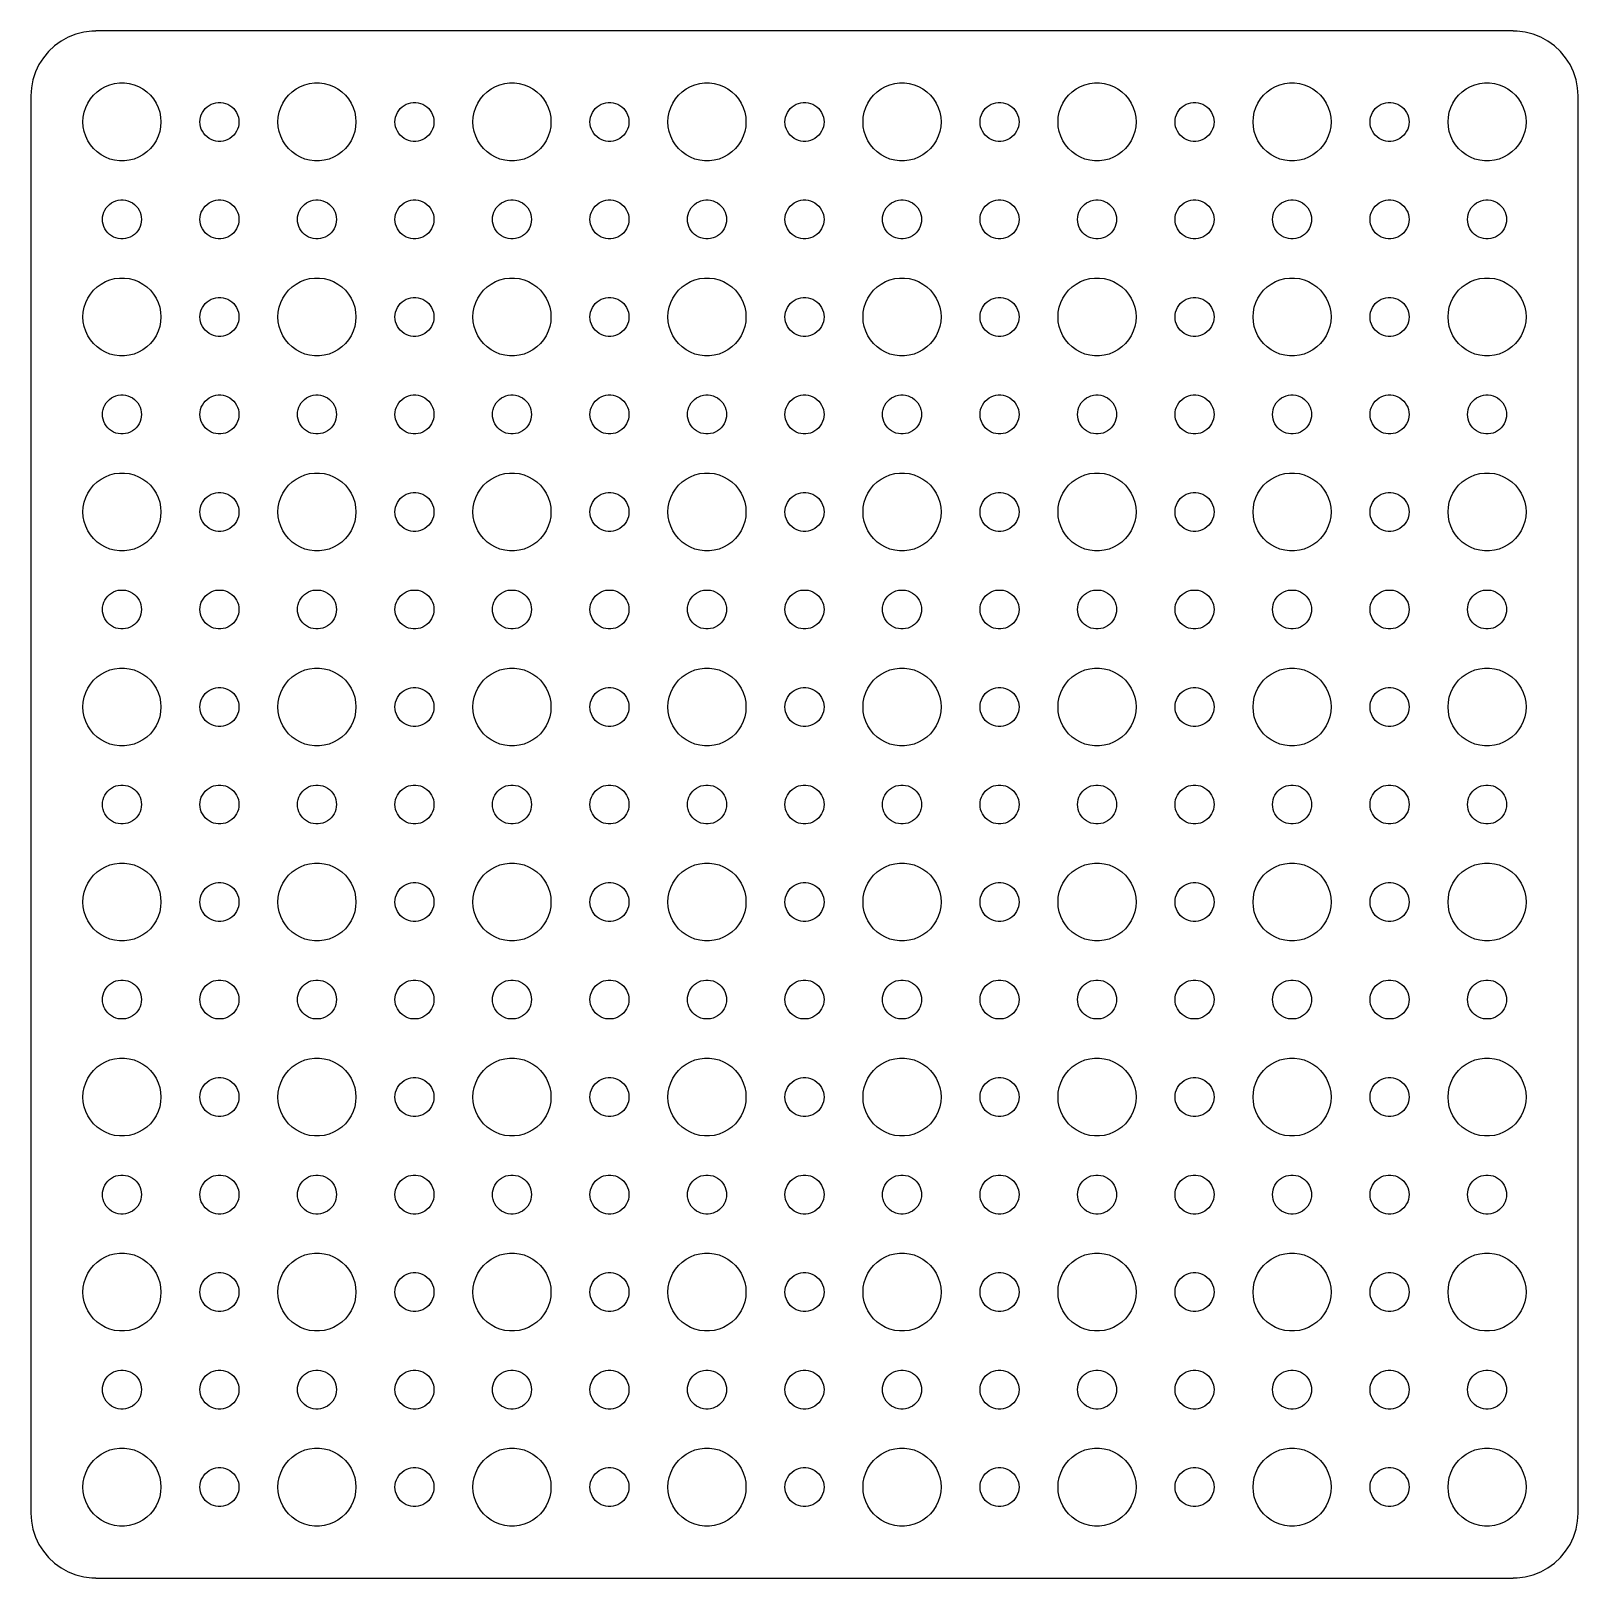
# Model space of a CAD drawing. Extents: x -60 to 60, y -59 to 59.
import ezdxf

# ---------------------------------------------------------------- set-up
doc = ezdxf.new("R2010")
doc.units = 0
doc.layers.get('0').update_dxf_attribs({"linetype": 'CONTINUOUS'})

msp = doc.modelspace()

# ---------------------------------------------------------------- linework, layer by layer
for points in [[(54.5, -59.4901), (54.814, -59.4901), (55.4369, -59.4114), (56.0451, -59.2553), (56.6289, -59.0241), (57.1791, -58.7216), (57.6871, -58.3526), (58.1448, -57.9227), (58.5451, -57.4389), (58.8815, -56.9088), (59.1489, -56.3406), (59.3429, -55.7434), (59.4606, -55.1267), (59.5, -54.5), (59.5, 54.5), (59.4606, 55.1267), (59.3429, 55.7434), (59.1489, 56.3406), (58.8815, 56.9088), (58.5451, 57.4389), (58.1448, 57.9227), (57.6871, 58.3526), (57.1791, 58.7216), (56.6289, 59.0241), (56.0451, 59.2553), (55.4369, 59.4114), (54.814, 59.4901), (54.5, 59.4901), (54.5, 59.497), (-54.5, 59.497), (-54.5, 59.4901), (-54.814, 59.4901), (-55.4369, 59.4114), (-56.0451, 59.2553), (-56.6289, 59.0241), (-57.1791, 58.7216), (-57.6871, 58.3526), (-58.1448, 57.9227), (-58.5451, 57.4389), (-58.8815, 56.9088), (-59.1489, 56.3406), (-59.3429, 55.7434), (-59.4606, 55.1267), (-59.5, 54.5), (-59.5, -54.5), (-59.4606, -55.1267), (-59.3429, -55.7434), (-59.1489, -56.3406), (-58.8815, -56.9088), (-58.5451, -57.4389), (-58.1448, -57.9227), (-57.6871, -58.3526), (-57.1791, -58.7216), (-56.6289, -59.0241), (-56.0451, -59.2553), (-55.4369, -59.4114), (-54.814, -59.4901), (-54.5, -59.4901), (-54.5, -59.497), (54.5, -59.497)], [(-52.6884, 49.5059), (-53.0621, 49.5531), (-53.4271, 49.6468), (-53.7773, 49.7855), (-54.1075, 49.967), (-54.4123, 50.1885), (-54.6869, 50.4464), (-54.9271, 50.7366), (-55.1289, 51.0547), (-55.2893, 51.3956), (-55.4057, 51.7539), (-55.4763, 52.124), (-55.5, 52.5), (-55.4763, 52.876), (-55.4057, 53.2461), (-55.2893, 53.6044), (-55.1289, 53.9453), (-54.9271, 54.2634), (-54.6869, 54.5536), (-54.4123, 54.8115), (-54.1075, 55.033), (-53.7773, 55.2145), (-53.4271, 55.3532), (-53.0621, 55.4469), (-52.6884, 55.4941), (-52.3116, 55.4941), (-51.9379, 55.4469), (-51.5729, 55.3532), (-51.2227, 55.2145), (-50.8925, 55.033), (-50.5877, 54.8115), (-50.3131, 54.5536), (-50.0729, 54.2634), (-49.8711, 53.9453), (-49.7107, 53.6044), (-49.5943, 53.2461), (-49.5237, 52.876), (-49.5, 52.5), (-49.5237, 52.124), (-49.5943, 51.7539), (-49.7107, 51.3956), (-49.8711, 51.0547), (-50.0729, 50.7366), (-50.3131, 50.4464), (-50.5877, 50.1885), (-50.8925, 49.967), (-51.2227, 49.7855), (-51.5729, 49.6468), (-51.9379, 49.5531), (-52.3116, 49.5059)], [(-37.6884, 49.5059), (-38.0621, 49.5531), (-38.4271, 49.6468), (-38.7773, 49.7855), (-39.1075, 49.967), (-39.4123, 50.1885), (-39.6869, 50.4464), (-39.9271, 50.7366), (-40.1289, 51.0547), (-40.2893, 51.3956), (-40.4057, 51.7539), (-40.4763, 52.124), (-40.5, 52.5), (-40.4763, 52.876), (-40.4057, 53.2461), (-40.2893, 53.6044), (-40.1289, 53.9453), (-39.9271, 54.2634), (-39.6869, 54.5536), (-39.4123, 54.8115), (-39.1075, 55.033), (-38.7773, 55.2145), (-38.4271, 55.3532), (-38.0621, 55.4469), (-37.6884, 55.4941), (-37.3116, 55.4941), (-36.9379, 55.4469), (-36.5729, 55.3532), (-36.2227, 55.2145), (-35.8925, 55.033), (-35.5877, 54.8115), (-35.3131, 54.5536), (-35.0729, 54.2634), (-34.8711, 53.9453), (-34.7107, 53.6044), (-34.5943, 53.2461), (-34.5237, 52.876), (-34.5, 52.5), (-34.5237, 52.124), (-34.5943, 51.7539), (-34.7107, 51.3956), (-34.8711, 51.0547), (-35.0729, 50.7366), (-35.3131, 50.4464), (-35.5877, 50.1885), (-35.8925, 49.967), (-36.2227, 49.7855), (-36.5729, 49.6468), (-36.9379, 49.5531), (-37.3116, 49.5059)], [(-22.6884, 49.5059), (-23.0621, 49.5531), (-23.4271, 49.6468), (-23.7773, 49.7855), (-24.1075, 49.967), (-24.4123, 50.1885), (-24.6869, 50.4464), (-24.9271, 50.7366), (-25.1289, 51.0547), (-25.2893, 51.3956), (-25.4057, 51.7539), (-25.4763, 52.124), (-25.5, 52.5), (-25.4763, 52.876), (-25.4057, 53.2461), (-25.2893, 53.6044), (-25.1289, 53.9453), (-24.9271, 54.2634), (-24.6869, 54.5536), (-24.4123, 54.8115), (-24.1075, 55.033), (-23.7773, 55.2145), (-23.4271, 55.3532), (-23.0621, 55.4469), (-22.6884, 55.4941), (-22.3116, 55.4941), (-21.9379, 55.4469), (-21.5729, 55.3532), (-21.2227, 55.2145), (-20.8925, 55.033), (-20.5877, 54.8115), (-20.3131, 54.5536), (-20.0729, 54.2634), (-19.8711, 53.9453), (-19.7107, 53.6044), (-19.5943, 53.2461), (-19.5237, 52.876), (-19.5, 52.5), (-19.5237, 52.124), (-19.5943, 51.7539), (-19.7107, 51.3956), (-19.8711, 51.0547), (-20.0729, 50.7366), (-20.3131, 50.4464), (-20.5877, 50.1885), (-20.8925, 49.967), (-21.2227, 49.7855), (-21.5729, 49.6468), (-21.9379, 49.5531), (-22.3116, 49.5059)], [(-7.68837, 49.5059), (-8.06214, 49.5531), (-8.42705, 49.6468), (-8.77734, 49.7855), (-9.10748, 49.967), (-9.41227, 50.1885), (-9.68691, 50.4464), (-9.92705, 50.7366), (-10.1289, 51.0547), (-10.2893, 51.3956), (-10.4057, 51.7539), (-10.4763, 52.124), (-10.5, 52.5), (-10.4763, 52.876), (-10.4057, 53.2461), (-10.2893, 53.6044), (-10.1289, 53.9453), (-9.92705, 54.2634), (-9.68691, 54.5536), (-9.41227, 54.8115), (-9.10748, 55.033), (-8.77734, 55.2145), (-8.42705, 55.3532), (-8.06214, 55.4469), (-7.68837, 55.4941), (-7.31163, 55.4941), (-6.93786, 55.4469), (-6.57295, 55.3532), (-6.22266, 55.2145), (-5.89252, 55.033), (-5.58773, 54.8115), (-5.31309, 54.5536), (-5.07295, 54.2634), (-4.87108, 53.9453), (-4.71067, 53.6044), (-4.59425, 53.2461), (-4.52366, 52.876), (-4.5, 52.5), (-4.52366, 52.124), (-4.59425, 51.7539), (-4.71067, 51.3956), (-4.87108, 51.0547), (-5.07295, 50.7366), (-5.31309, 50.4464), (-5.58773, 50.1885), (-5.89252, 49.967), (-6.22266, 49.7855), (-6.57295, 49.6468), (-6.93786, 49.5531), (-7.31163, 49.5059)], [(7.31163, 49.5059), (6.93786, 49.5531), (6.57295, 49.6468), (6.22266, 49.7855), (5.89252, 49.967), (5.58773, 50.1885), (5.31309, 50.4464), (5.07295, 50.7366), (4.87108, 51.0547), (4.71067, 51.3956), (4.59425, 51.7539), (4.52366, 52.124), (4.5, 52.5), (4.52366, 52.876), (4.59425, 53.2461), (4.71067, 53.6044), (4.87108, 53.9453), (5.07295, 54.2634), (5.31309, 54.5536), (5.58773, 54.8115), (5.89252, 55.033), (6.22266, 55.2145), (6.57295, 55.3532), (6.93786, 55.4469), (7.31163, 55.4941), (7.68837, 55.4941), (8.06214, 55.4469), (8.42705, 55.3532), (8.77734, 55.2145), (9.10748, 55.033), (9.41227, 54.8115), (9.68691, 54.5536), (9.92705, 54.2634), (10.1289, 53.9453), (10.2893, 53.6044), (10.4057, 53.2461), (10.4763, 52.876), (10.5, 52.5), (10.4763, 52.124), (10.4057, 51.7539), (10.2893, 51.3956), (10.1289, 51.0547), (9.92705, 50.7366), (9.68691, 50.4464), (9.41227, 50.1885), (9.10748, 49.967), (8.77734, 49.7855), (8.42705, 49.6468), (8.06214, 49.5531), (7.68837, 49.5059)], [(22.3116, 49.5059), (21.9379, 49.5531), (21.5729, 49.6468), (21.2227, 49.7855), (20.8925, 49.967), (20.5877, 50.1885), (20.3131, 50.4464), (20.0729, 50.7366), (19.8711, 51.0547), (19.7107, 51.3956), (19.5943, 51.7539), (19.5237, 52.124), (19.5, 52.5), (19.5237, 52.876), (19.5943, 53.2461), (19.7107, 53.6044), (19.8711, 53.9453), (20.0729, 54.2634), (20.3131, 54.5536), (20.5877, 54.8115), (20.8925, 55.033), (21.2227, 55.2145), (21.5729, 55.3532), (21.9379, 55.4469), (22.3116, 55.4941), (22.6884, 55.4941), (23.0621, 55.4469), (23.4271, 55.3532), (23.7773, 55.2145), (24.1075, 55.033), (24.4123, 54.8115), (24.6869, 54.5536), (24.9271, 54.2634), (25.1289, 53.9453), (25.2893, 53.6044), (25.4057, 53.2461), (25.4763, 52.876), (25.5, 52.5), (25.4763, 52.124), (25.4057, 51.7539), (25.2893, 51.3956), (25.1289, 51.0547), (24.9271, 50.7366), (24.6869, 50.4464), (24.4123, 50.1885), (24.1075, 49.967), (23.7773, 49.7855), (23.4271, 49.6468), (23.0621, 49.5531), (22.6884, 49.5059)], [(37.3116, 49.5059), (36.9379, 49.5531), (36.5729, 49.6468), (36.2227, 49.7855), (35.8925, 49.967), (35.5877, 50.1885), (35.3131, 50.4464), (35.0729, 50.7366), (34.8711, 51.0547), (34.7107, 51.3956), (34.5943, 51.7539), (34.5237, 52.124), (34.5, 52.5), (34.5237, 52.876), (34.5943, 53.2461), (34.7107, 53.6044), (34.8711, 53.9453), (35.0729, 54.2634), (35.3131, 54.5536), (35.5877, 54.8115), (35.8925, 55.033), (36.2227, 55.2145), (36.5729, 55.3532), (36.9379, 55.4469), (37.3116, 55.4941), (37.6884, 55.4941), (38.0621, 55.4469), (38.4271, 55.3532), (38.7773, 55.2145), (39.1075, 55.033), (39.4123, 54.8115), (39.6869, 54.5536), (39.9271, 54.2634), (40.1289, 53.9453), (40.2893, 53.6044), (40.4057, 53.2461), (40.4763, 52.876), (40.5, 52.5), (40.4763, 52.124), (40.4057, 51.7539), (40.2893, 51.3956), (40.1289, 51.0547), (39.9271, 50.7366), (39.6869, 50.4464), (39.4123, 50.1885), (39.1075, 49.967), (38.7773, 49.7855), (38.4271, 49.6468), (38.0621, 49.5531), (37.6884, 49.5059)], [(52.3116, 49.5059), (51.9379, 49.5531), (51.5729, 49.6468), (51.2227, 49.7855), (50.8925, 49.967), (50.5877, 50.1885), (50.3131, 50.4464), (50.0729, 50.7366), (49.8711, 51.0547), (49.7107, 51.3956), (49.5943, 51.7539), (49.5237, 52.124), (49.5, 52.5), (49.5237, 52.876), (49.5943, 53.2461), (49.7107, 53.6044), (49.8711, 53.9453), (50.0729, 54.2634), (50.3131, 54.5536), (50.5877, 54.8115), (50.8925, 55.033), (51.2227, 55.2145), (51.5729, 55.3532), (51.9379, 55.4469), (52.3116, 55.4941), (52.6884, 55.4941), (53.0621, 55.4469), (53.4271, 55.3532), (53.7773, 55.2145), (54.1075, 55.033), (54.4123, 54.8115), (54.6869, 54.5536), (54.9271, 54.2634), (55.1289, 53.9453), (55.2893, 53.6044), (55.4057, 53.2461), (55.4763, 52.876), (55.5, 52.5), (55.4763, 52.124), (55.4057, 51.7539), (55.2893, 51.3956), (55.1289, 51.0547), (54.9271, 50.7366), (54.6869, 50.4464), (54.4123, 50.1885), (54.1075, 49.967), (53.7773, 49.7855), (53.4271, 49.6468), (53.0621, 49.5531), (52.6884, 49.5059)], [(-45.0942, 51.003), (-45.2811, 51.0266), (-45.4635, 51.0734), (-45.6387, 51.1428), (-45.8037, 51.2335), (-45.9561, 51.3442), (-46.0935, 51.4732), (-46.2135, 51.6183), (-46.3145, 51.7774), (-46.3947, 51.9478), (-46.4529, 52.127), (-46.4882, 52.312), (-46.5, 52.5), (-46.4882, 52.688), (-46.4529, 52.873), (-46.3947, 53.0522), (-46.3145, 53.2226), (-46.2135, 53.3817), (-46.0935, 53.5268), (-45.9561, 53.6558), (-45.8037, 53.7665), (-45.6387, 53.8572), (-45.4635, 53.9266), (-45.2811, 53.9734), (-45.0942, 53.997), (-44.9058, 53.997), (-44.7189, 53.9734), (-44.5365, 53.9266), (-44.3613, 53.8572), (-44.1963, 53.7665), (-44.0439, 53.6558), (-43.9065, 53.5268), (-43.7865, 53.3817), (-43.6855, 53.2226), (-43.6053, 53.0522), (-43.5471, 52.873), (-43.5118, 52.688), (-43.5, 52.5), (-43.5118, 52.312), (-43.5471, 52.127), (-43.6053, 51.9478), (-43.6855, 51.7774), (-43.7865, 51.6183), (-43.9065, 51.4732), (-44.0439, 51.3442), (-44.1963, 51.2335), (-44.3613, 51.1428), (-44.5365, 51.0734), (-44.7189, 51.0266), (-44.9058, 51.003)], [(-30.0942, 51.003), (-30.2811, 51.0266), (-30.4635, 51.0734), (-30.6387, 51.1428), (-30.8037, 51.2335), (-30.9561, 51.3442), (-31.0935, 51.4732), (-31.2135, 51.6183), (-31.3145, 51.7774), (-31.3947, 51.9478), (-31.4529, 52.127), (-31.4882, 52.312), (-31.5, 52.5), (-31.4882, 52.688), (-31.4529, 52.873), (-31.3947, 53.0522), (-31.3145, 53.2226), (-31.2135, 53.3817), (-31.0935, 53.5268), (-30.9561, 53.6558), (-30.8037, 53.7665), (-30.6387, 53.8572), (-30.4635, 53.9266), (-30.2811, 53.9734), (-30.0942, 53.997), (-29.9058, 53.997), (-29.7189, 53.9734), (-29.5365, 53.9266), (-29.3613, 53.8572), (-29.1963, 53.7665), (-29.0439, 53.6558), (-28.9065, 53.5268), (-28.7865, 53.3817), (-28.6855, 53.2226), (-28.6053, 53.0522), (-28.5471, 52.873), (-28.5118, 52.688), (-28.5, 52.5), (-28.5118, 52.312), (-28.5471, 52.127), (-28.6053, 51.9478), (-28.6855, 51.7774), (-28.7865, 51.6183), (-28.9065, 51.4732), (-29.0439, 51.3442), (-29.1963, 51.2335), (-29.3613, 51.1428), (-29.5365, 51.0734), (-29.7189, 51.0266), (-29.9058, 51.003)], [(-15.0942, 51.003), (-15.2811, 51.0266), (-15.4635, 51.0734), (-15.6387, 51.1428), (-15.8037, 51.2335), (-15.9561, 51.3442), (-16.0935, 51.4732), (-16.2135, 51.6183), (-16.3145, 51.7774), (-16.3947, 51.9478), (-16.4529, 52.127), (-16.4882, 52.312), (-16.5, 52.5), (-16.4882, 52.688), (-16.4529, 52.873), (-16.3947, 53.0522), (-16.3145, 53.2226), (-16.2135, 53.3817), (-16.0935, 53.5268), (-15.9561, 53.6558), (-15.8037, 53.7665), (-15.6387, 53.8572), (-15.4635, 53.9266), (-15.2811, 53.9734), (-15.0942, 53.997), (-14.9058, 53.997), (-14.7189, 53.9734), (-14.5365, 53.9266), (-14.3613, 53.8572), (-14.1963, 53.7665), (-14.0439, 53.6558), (-13.9065, 53.5268), (-13.7865, 53.3817), (-13.6855, 53.2226), (-13.6053, 53.0522), (-13.5471, 52.873), (-13.5118, 52.688), (-13.5, 52.5), (-13.5118, 52.312), (-13.5471, 52.127), (-13.6053, 51.9478), (-13.6855, 51.7774), (-13.7865, 51.6183), (-13.9065, 51.4732), (-14.0439, 51.3442), (-14.1963, 51.2335), (-14.3613, 51.1428), (-14.5365, 51.0734), (-14.7189, 51.0266), (-14.9058, 51.003)], [(-0.094186, 51.003), (-0.281072, 51.0266), (-0.463525, 51.0734), (-0.638669, 51.1428), (-0.80374, 51.2335), (-0.956136, 51.3442), (-1.09345, 51.4732), (-1.21353, 51.6183), (-1.31446, 51.7774), (-1.39466, 51.9478), (-1.45287, 52.127), (-1.48817, 52.312), (-1.5, 52.5), (-1.48817, 52.688), (-1.45287, 52.873), (-1.39466, 53.0522), (-1.31446, 53.2226), (-1.21353, 53.3817), (-1.09345, 53.5268), (-0.956136, 53.6558), (-0.80374, 53.7665), (-0.638669, 53.8572), (-0.463525, 53.9266), (-0.281072, 53.9734), (-0.094186, 53.997), (0.094186, 53.997), (0.281072, 53.9734), (0.463525, 53.9266), (0.638669, 53.8572), (0.80374, 53.7665), (0.956136, 53.6558), (1.09345, 53.5268), (1.21353, 53.3817), (1.31446, 53.2226), (1.39466, 53.0522), (1.45287, 52.873), (1.48817, 52.688), (1.5, 52.5), (1.48817, 52.312), (1.45287, 52.127), (1.39466, 51.9478), (1.31446, 51.7774), (1.21353, 51.6183), (1.09345, 51.4732), (0.956136, 51.3442), (0.80374, 51.2335), (0.638669, 51.1428), (0.463525, 51.0734), (0.281072, 51.0266), (0.094186, 51.003)], [(14.9058, 51.003), (14.7189, 51.0266), (14.5365, 51.0734), (14.3613, 51.1428), (14.1963, 51.2335), (14.0439, 51.3442), (13.9065, 51.4732), (13.7865, 51.6183), (13.6855, 51.7774), (13.6053, 51.9478), (13.5471, 52.127), (13.5118, 52.312), (13.5, 52.5), (13.5118, 52.688), (13.5471, 52.873), (13.6053, 53.0522), (13.6855, 53.2226), (13.7865, 53.3817), (13.9065, 53.5268), (14.0439, 53.6558), (14.1963, 53.7665), (14.3613, 53.8572), (14.5365, 53.9266), (14.7189, 53.9734), (14.9058, 53.997), (15.0942, 53.997), (15.2811, 53.9734), (15.4635, 53.9266), (15.6387, 53.8572), (15.8037, 53.7665), (15.9561, 53.6558), (16.0935, 53.5268), (16.2135, 53.3817), (16.3145, 53.2226), (16.3947, 53.0522), (16.4529, 52.873), (16.4882, 52.688), (16.5, 52.5), (16.4882, 52.312), (16.4529, 52.127), (16.3947, 51.9478), (16.3145, 51.7774), (16.2135, 51.6183), (16.0935, 51.4732), (15.9561, 51.3442), (15.8037, 51.2335), (15.6387, 51.1428), (15.4635, 51.0734), (15.2811, 51.0266), (15.0942, 51.003)], [(29.9058, 51.003), (29.7189, 51.0266), (29.5365, 51.0734), (29.3613, 51.1428), (29.1963, 51.2335), (29.0439, 51.3442), (28.9065, 51.4732), (28.7865, 51.6183), (28.6855, 51.7774), (28.6053, 51.9478), (28.5471, 52.127), (28.5118, 52.312), (28.5, 52.5), (28.5118, 52.688), (28.5471, 52.873), (28.6053, 53.0522), (28.6855, 53.2226), (28.7865, 53.3817), (28.9065, 53.5268), (29.0439, 53.6558), (29.1963, 53.7665), (29.3613, 53.8572), (29.5365, 53.9266), (29.7189, 53.9734), (29.9058, 53.997), (30.0942, 53.997), (30.2811, 53.9734), (30.4635, 53.9266), (30.6387, 53.8572), (30.8037, 53.7665), (30.9561, 53.6558), (31.0935, 53.5268), (31.2135, 53.3817), (31.3145, 53.2226), (31.3947, 53.0522), (31.4529, 52.873), (31.4882, 52.688), (31.5, 52.5), (31.4882, 52.312), (31.4529, 52.127), (31.3947, 51.9478), (31.3145, 51.7774), (31.2135, 51.6183), (31.0935, 51.4732), (30.9561, 51.3442), (30.8037, 51.2335), (30.6387, 51.1428), (30.4635, 51.0734), (30.2811, 51.0266), (30.0942, 51.003)], [(44.9058, 51.003), (44.7189, 51.0266), (44.5365, 51.0734), (44.3613, 51.1428), (44.1963, 51.2335), (44.0439, 51.3442), (43.9065, 51.4732), (43.7865, 51.6183), (43.6855, 51.7774), (43.6053, 51.9478), (43.5471, 52.127), (43.5118, 52.312), (43.5, 52.5), (43.5118, 52.688), (43.5471, 52.873), (43.6053, 53.0522), (43.6855, 53.2226), (43.7865, 53.3817), (43.9065, 53.5268), (44.0439, 53.6558), (44.1963, 53.7665), (44.3613, 53.8572), (44.5365, 53.9266), (44.7189, 53.9734), (44.9058, 53.997), (45.0942, 53.997), (45.2811, 53.9734), (45.4635, 53.9266), (45.6387, 53.8572), (45.8037, 53.7665), (45.9561, 53.6558), (46.0935, 53.5268), (46.2135, 53.3817), (46.3145, 53.2226), (46.3947, 53.0522), (46.4529, 52.873), (46.4882, 52.688), (46.5, 52.5), (46.4882, 52.312), (46.4529, 52.127), (46.3947, 51.9478), (46.3145, 51.7774), (46.2135, 51.6183), (46.0935, 51.4732), (45.9561, 51.3442), (45.8037, 51.2335), (45.6387, 51.1428), (45.4635, 51.0734), (45.2811, 51.0266), (45.0942, 51.003)], [(-52.5942, 43.503), (-52.7811, 43.5266), (-52.9635, 43.5734), (-53.1387, 43.6428), (-53.3037, 43.7335), (-53.4561, 43.8442), (-53.5935, 43.9732), (-53.7135, 44.1183), (-53.8145, 44.2774), (-53.8947, 44.4478), (-53.9529, 44.627), (-53.9882, 44.812), (-54, 45), (-53.9882, 45.188), (-53.9529, 45.373), (-53.8947, 45.5522), (-53.8145, 45.7226), (-53.7135, 45.8817), (-53.5935, 46.0268), (-53.4561, 46.1558), (-53.3037, 46.2665), (-53.1387, 46.3572), (-52.9635, 46.4266), (-52.7811, 46.4734), (-52.5942, 46.497), (-52.4058, 46.497), (-52.2189, 46.4734), (-52.0365, 46.4266), (-51.8613, 46.3572), (-51.6963, 46.2665), (-51.5439, 46.1558), (-51.4065, 46.0268), (-51.2865, 45.8817), (-51.1855, 45.7226), (-51.1053, 45.5522), (-51.0471, 45.373), (-51.0118, 45.188), (-51, 45), (-51.0118, 44.812), (-51.0471, 44.627), (-51.1053, 44.4478), (-51.1855, 44.2774), (-51.2865, 44.1183), (-51.4065, 43.9732), (-51.5439, 43.8442), (-51.6963, 43.7335), (-51.8613, 43.6428), (-52.0365, 43.5734), (-52.2189, 43.5266), (-52.4058, 43.503)], [(-45.0942, 43.503), (-45.2811, 43.5266), (-45.4635, 43.5734), (-45.6387, 43.6428), (-45.8037, 43.7335), (-45.9561, 43.8442), (-46.0935, 43.9732), (-46.2135, 44.1183), (-46.3145, 44.2774), (-46.3947, 44.4478), (-46.4529, 44.627), (-46.4882, 44.812), (-46.5, 45), (-46.4882, 45.188), (-46.4529, 45.373), (-46.3947, 45.5522), (-46.3145, 45.7226), (-46.2135, 45.8817), (-46.0935, 46.0268), (-45.9561, 46.1558), (-45.8037, 46.2665), (-45.6387, 46.3572), (-45.4635, 46.4266), (-45.2811, 46.4734), (-45.0942, 46.497), (-44.9058, 46.497), (-44.7189, 46.4734), (-44.5365, 46.4266), (-44.3613, 46.3572), (-44.1963, 46.2665), (-44.0439, 46.1558), (-43.9065, 46.0268), (-43.7865, 45.8817), (-43.6855, 45.7226), (-43.6053, 45.5522), (-43.5471, 45.373), (-43.5118, 45.188), (-43.5, 45), (-43.5118, 44.812), (-43.5471, 44.627), (-43.6053, 44.4478), (-43.6855, 44.2774), (-43.7865, 44.1183), (-43.9065, 43.9732), (-44.0439, 43.8442), (-44.1963, 43.7335), (-44.3613, 43.6428), (-44.5365, 43.5734), (-44.7189, 43.5266), (-44.9058, 43.503)], [(-37.5942, 43.503), (-37.7811, 43.5266), (-37.9635, 43.5734), (-38.1387, 43.6428), (-38.3037, 43.7335), (-38.4561, 43.8442), (-38.5935, 43.9732), (-38.7135, 44.1183), (-38.8145, 44.2774), (-38.8947, 44.4478), (-38.9529, 44.627), (-38.9882, 44.812), (-39, 45), (-38.9882, 45.188), (-38.9529, 45.373), (-38.8947, 45.5522), (-38.8145, 45.7226), (-38.7135, 45.8817), (-38.5935, 46.0268), (-38.4561, 46.1558), (-38.3037, 46.2665), (-38.1387, 46.3572), (-37.9635, 46.4266), (-37.7811, 46.4734), (-37.5942, 46.497), (-37.4058, 46.497), (-37.2189, 46.4734), (-37.0365, 46.4266), (-36.8613, 46.3572), (-36.6963, 46.2665), (-36.5439, 46.1558), (-36.4065, 46.0268), (-36.2865, 45.8817), (-36.1855, 45.7226), (-36.1053, 45.5522), (-36.0471, 45.373), (-36.0118, 45.188), (-36, 45), (-36.0118, 44.812), (-36.0471, 44.627), (-36.1053, 44.4478), (-36.1855, 44.2774), (-36.2865, 44.1183), (-36.4065, 43.9732), (-36.5439, 43.8442), (-36.6963, 43.7335), (-36.8613, 43.6428), (-37.0365, 43.5734), (-37.2189, 43.5266), (-37.4058, 43.503)], [(-30.0942, 43.503), (-30.2811, 43.5266), (-30.4635, 43.5734), (-30.6387, 43.6428), (-30.8037, 43.7335), (-30.9561, 43.8442), (-31.0935, 43.9732), (-31.2135, 44.1183), (-31.3145, 44.2774), (-31.3947, 44.4478), (-31.4529, 44.627), (-31.4882, 44.812), (-31.5, 45), (-31.4882, 45.188), (-31.4529, 45.373), (-31.3947, 45.5522), (-31.3145, 45.7226), (-31.2135, 45.8817), (-31.0935, 46.0268), (-30.9561, 46.1558), (-30.8037, 46.2665), (-30.6387, 46.3572), (-30.4635, 46.4266), (-30.2811, 46.4734), (-30.0942, 46.497), (-29.9058, 46.497), (-29.7189, 46.4734), (-29.5365, 46.4266), (-29.3613, 46.3572), (-29.1963, 46.2665), (-29.0439, 46.1558), (-28.9065, 46.0268), (-28.7865, 45.8817), (-28.6855, 45.7226), (-28.6053, 45.5522), (-28.5471, 45.373), (-28.5118, 45.188), (-28.5, 45), (-28.5118, 44.812), (-28.5471, 44.627), (-28.6053, 44.4478), (-28.6855, 44.2774), (-28.7865, 44.1183), (-28.9065, 43.9732), (-29.0439, 43.8442), (-29.1963, 43.7335), (-29.3613, 43.6428), (-29.5365, 43.5734), (-29.7189, 43.5266), (-29.9058, 43.503)], [(-22.5942, 43.503), (-22.7811, 43.5266), (-22.9635, 43.5734), (-23.1387, 43.6428), (-23.3037, 43.7335), (-23.4561, 43.8442), (-23.5935, 43.9732), (-23.7135, 44.1183), (-23.8145, 44.2774), (-23.8947, 44.4478), (-23.9529, 44.627), (-23.9882, 44.812), (-24, 45), (-23.9882, 45.188), (-23.9529, 45.373), (-23.8947, 45.5522), (-23.8145, 45.7226), (-23.7135, 45.8817), (-23.5935, 46.0268), (-23.4561, 46.1558), (-23.3037, 46.2665), (-23.1387, 46.3572), (-22.9635, 46.4266), (-22.7811, 46.4734), (-22.5942, 46.497), (-22.4058, 46.497), (-22.2189, 46.4734), (-22.0365, 46.4266), (-21.8613, 46.3572), (-21.6963, 46.2665), (-21.5439, 46.1558), (-21.4065, 46.0268), (-21.2865, 45.8817), (-21.1855, 45.7226), (-21.1053, 45.5522), (-21.0471, 45.373), (-21.0118, 45.188), (-21, 45), (-21.0118, 44.812), (-21.0471, 44.627), (-21.1053, 44.4478), (-21.1855, 44.2774), (-21.2865, 44.1183), (-21.4065, 43.9732), (-21.5439, 43.8442), (-21.6963, 43.7335), (-21.8613, 43.6428), (-22.0365, 43.5734), (-22.2189, 43.5266), (-22.4058, 43.503)], [(-15.0942, 43.503), (-15.2811, 43.5266), (-15.4635, 43.5734), (-15.6387, 43.6428), (-15.8037, 43.7335), (-15.9561, 43.8442), (-16.0935, 43.9732), (-16.2135, 44.1183), (-16.3145, 44.2774), (-16.3947, 44.4478), (-16.4529, 44.627), (-16.4882, 44.812), (-16.5, 45), (-16.4882, 45.188), (-16.4529, 45.373), (-16.3947, 45.5522), (-16.3145, 45.7226), (-16.2135, 45.8817), (-16.0935, 46.0268), (-15.9561, 46.1558), (-15.8037, 46.2665), (-15.6387, 46.3572), (-15.4635, 46.4266), (-15.2811, 46.4734), (-15.0942, 46.497), (-14.9058, 46.497), (-14.7189, 46.4734), (-14.5365, 46.4266), (-14.3613, 46.3572), (-14.1963, 46.2665), (-14.0439, 46.1558), (-13.9065, 46.0268), (-13.7865, 45.8817), (-13.6855, 45.7226), (-13.6053, 45.5522), (-13.5471, 45.373), (-13.5118, 45.188), (-13.5, 45), (-13.5118, 44.812), (-13.5471, 44.627), (-13.6053, 44.4478), (-13.6855, 44.2774), (-13.7865, 44.1183), (-13.9065, 43.9732), (-14.0439, 43.8442), (-14.1963, 43.7335), (-14.3613, 43.6428), (-14.5365, 43.5734), (-14.7189, 43.5266), (-14.9058, 43.503)], [(-7.59419, 43.503), (-7.78107, 43.5266), (-7.96353, 43.5734), (-8.13867, 43.6428), (-8.30374, 43.7335), (-8.45614, 43.8442), (-8.59345, 43.9732), (-8.71353, 44.1183), (-8.81446, 44.2774), (-8.89466, 44.4478), (-8.95287, 44.627), (-8.98817, 44.812), (-9, 45), (-8.98817, 45.188), (-8.95287, 45.373), (-8.89466, 45.5522), (-8.81446, 45.7226), (-8.71353, 45.8817), (-8.59345, 46.0268), (-8.45614, 46.1558), (-8.30374, 46.2665), (-8.13867, 46.3572), (-7.96353, 46.4266), (-7.78107, 46.4734), (-7.59419, 46.497), (-7.40581, 46.497), (-7.21893, 46.4734), (-7.03647, 46.4266), (-6.86133, 46.3572), (-6.69626, 46.2665), (-6.54386, 46.1558), (-6.40655, 46.0268), (-6.28647, 45.8817), (-6.18554, 45.7226), (-6.10534, 45.5522), (-6.04713, 45.373), (-6.01183, 45.188), (-6, 45), (-6.01183, 44.812), (-6.04713, 44.627), (-6.10534, 44.4478), (-6.18554, 44.2774), (-6.28647, 44.1183), (-6.40655, 43.9732), (-6.54386, 43.8442), (-6.69626, 43.7335), (-6.86133, 43.6428), (-7.03647, 43.5734), (-7.21893, 43.5266), (-7.40581, 43.503)], [(-0.094186, 43.503), (-0.281072, 43.5266), (-0.463525, 43.5734), (-0.638669, 43.6428), (-0.80374, 43.7335), (-0.956136, 43.8442), (-1.09345, 43.9732), (-1.21353, 44.1183), (-1.31446, 44.2774), (-1.39466, 44.4478), (-1.45287, 44.627), (-1.48817, 44.812), (-1.5, 45), (-1.48817, 45.188), (-1.45287, 45.373), (-1.39466, 45.5522), (-1.31446, 45.7226), (-1.21353, 45.8817), (-1.09345, 46.0268), (-0.956136, 46.1558), (-0.80374, 46.2665), (-0.638669, 46.3572), (-0.463525, 46.4266), (-0.281072, 46.4734), (-0.094186, 46.497), (0.094186, 46.497), (0.281072, 46.4734), (0.463525, 46.4266), (0.638669, 46.3572), (0.80374, 46.2665), (0.956136, 46.1558), (1.09345, 46.0268), (1.21353, 45.8817), (1.31446, 45.7226), (1.39466, 45.5522), (1.45287, 45.373), (1.48817, 45.188), (1.5, 45), (1.48817, 44.812), (1.45287, 44.627), (1.39466, 44.4478), (1.31446, 44.2774), (1.21353, 44.1183), (1.09345, 43.9732), (0.956136, 43.8442), (0.80374, 43.7335), (0.638669, 43.6428), (0.463525, 43.5734), (0.281072, 43.5266), (0.094186, 43.503)], [(7.40581, 43.503), (7.21893, 43.5266), (7.03647, 43.5734), (6.86133, 43.6428), (6.69626, 43.7335), (6.54386, 43.8442), (6.40655, 43.9732), (6.28647, 44.1183), (6.18554, 44.2774), (6.10534, 44.4478), (6.04713, 44.627), (6.01183, 44.812), (6, 45), (6.01183, 45.188), (6.04713, 45.373), (6.10534, 45.5522), (6.18554, 45.7226), (6.28647, 45.8817), (6.40655, 46.0268), (6.54386, 46.1558), (6.69626, 46.2665), (6.86133, 46.3572), (7.03647, 46.4266), (7.21893, 46.4734), (7.40581, 46.497), (7.59419, 46.497), (7.78107, 46.4734), (7.96353, 46.4266), (8.13867, 46.3572), (8.30374, 46.2665), (8.45614, 46.1558), (8.59345, 46.0268), (8.71353, 45.8817), (8.81446, 45.7226), (8.89466, 45.5522), (8.95287, 45.373), (8.98817, 45.188), (9, 45), (8.98817, 44.812), (8.95287, 44.627), (8.89466, 44.4478), (8.81446, 44.2774), (8.71353, 44.1183), (8.59345, 43.9732), (8.45614, 43.8442), (8.30374, 43.7335), (8.13867, 43.6428), (7.96353, 43.5734), (7.78107, 43.5266), (7.59419, 43.503)], [(14.9058, 43.503), (14.7189, 43.5266), (14.5365, 43.5734), (14.3613, 43.6428), (14.1963, 43.7335), (14.0439, 43.8442), (13.9065, 43.9732), (13.7865, 44.1183), (13.6855, 44.2774), (13.6053, 44.4478), (13.5471, 44.627), (13.5118, 44.812), (13.5, 45), (13.5118, 45.188), (13.5471, 45.373), (13.6053, 45.5522), (13.6855, 45.7226), (13.7865, 45.8817), (13.9065, 46.0268), (14.0439, 46.1558), (14.1963, 46.2665), (14.3613, 46.3572), (14.5365, 46.4266), (14.7189, 46.4734), (14.9058, 46.497), (15.0942, 46.497), (15.2811, 46.4734), (15.4635, 46.4266), (15.6387, 46.3572), (15.8037, 46.2665), (15.9561, 46.1558), (16.0935, 46.0268), (16.2135, 45.8817), (16.3145, 45.7226), (16.3947, 45.5522), (16.4529, 45.373), (16.4882, 45.188), (16.5, 45), (16.4882, 44.812), (16.4529, 44.627), (16.3947, 44.4478), (16.3145, 44.2774), (16.2135, 44.1183), (16.0935, 43.9732), (15.9561, 43.8442), (15.8037, 43.7335), (15.6387, 43.6428), (15.4635, 43.5734), (15.2811, 43.5266), (15.0942, 43.503)], [(22.4058, 43.503), (22.2189, 43.5266), (22.0365, 43.5734), (21.8613, 43.6428), (21.6963, 43.7335), (21.5439, 43.8442), (21.4065, 43.9732), (21.2865, 44.1183), (21.1855, 44.2774), (21.1053, 44.4478), (21.0471, 44.627), (21.0118, 44.812), (21, 45), (21.0118, 45.188), (21.0471, 45.373), (21.1053, 45.5522), (21.1855, 45.7226), (21.2865, 45.8817), (21.4065, 46.0268), (21.5439, 46.1558), (21.6963, 46.2665), (21.8613, 46.3572), (22.0365, 46.4266), (22.2189, 46.4734), (22.4058, 46.497), (22.5942, 46.497), (22.7811, 46.4734), (22.9635, 46.4266), (23.1387, 46.3572), (23.3037, 46.2665), (23.4561, 46.1558), (23.5935, 46.0268), (23.7135, 45.8817), (23.8145, 45.7226), (23.8947, 45.5522), (23.9529, 45.373), (23.9882, 45.188), (24, 45), (23.9882, 44.812), (23.9529, 44.627), (23.8947, 44.4478), (23.8145, 44.2774), (23.7135, 44.1183), (23.5935, 43.9732), (23.4561, 43.8442), (23.3037, 43.7335), (23.1387, 43.6428), (22.9635, 43.5734), (22.7811, 43.5266), (22.5942, 43.503)], [(29.9058, 43.503), (29.7189, 43.5266), (29.5365, 43.5734), (29.3613, 43.6428), (29.1963, 43.7335), (29.0439, 43.8442), (28.9065, 43.9732), (28.7865, 44.1183), (28.6855, 44.2774), (28.6053, 44.4478), (28.5471, 44.627), (28.5118, 44.812), (28.5, 45), (28.5118, 45.188), (28.5471, 45.373), (28.6053, 45.5522), (28.6855, 45.7226), (28.7865, 45.8817), (28.9065, 46.0268), (29.0439, 46.1558), (29.1963, 46.2665), (29.3613, 46.3572), (29.5365, 46.4266), (29.7189, 46.4734), (29.9058, 46.497), (30.0942, 46.497), (30.2811, 46.4734), (30.4635, 46.4266), (30.6387, 46.3572), (30.8037, 46.2665), (30.9561, 46.1558), (31.0935, 46.0268), (31.2135, 45.8817), (31.3145, 45.7226), (31.3947, 45.5522), (31.4529, 45.373), (31.4882, 45.188), (31.5, 45), (31.4882, 44.812), (31.4529, 44.627), (31.3947, 44.4478), (31.3145, 44.2774), (31.2135, 44.1183), (31.0935, 43.9732), (30.9561, 43.8442), (30.8037, 43.7335), (30.6387, 43.6428), (30.4635, 43.5734), (30.2811, 43.5266), (30.0942, 43.503)], [(37.4058, 43.503), (37.2189, 43.5266), (37.0365, 43.5734), (36.8613, 43.6428), (36.6963, 43.7335), (36.5439, 43.8442), (36.4065, 43.9732), (36.2865, 44.1183), (36.1855, 44.2774), (36.1053, 44.4478), (36.0471, 44.627), (36.0118, 44.812), (36, 45), (36.0118, 45.188), (36.0471, 45.373), (36.1053, 45.5522), (36.1855, 45.7226), (36.2865, 45.8817), (36.4065, 46.0268), (36.5439, 46.1558), (36.6963, 46.2665), (36.8613, 46.3572), (37.0365, 46.4266), (37.2189, 46.4734), (37.4058, 46.497), (37.5942, 46.497), (37.7811, 46.4734), (37.9635, 46.4266), (38.1387, 46.3572), (38.3037, 46.2665), (38.4561, 46.1558), (38.5935, 46.0268), (38.7135, 45.8817), (38.8145, 45.7226), (38.8947, 45.5522), (38.9529, 45.373), (38.9882, 45.188), (39, 45), (38.9882, 44.812), (38.9529, 44.627), (38.8947, 44.4478), (38.8145, 44.2774), (38.7135, 44.1183), (38.5935, 43.9732), (38.4561, 43.8442), (38.3037, 43.7335), (38.1387, 43.6428), (37.9635, 43.5734), (37.7811, 43.5266), (37.5942, 43.503)], [(44.9058, 43.503), (44.7189, 43.5266), (44.5365, 43.5734), (44.3613, 43.6428), (44.1963, 43.7335), (44.0439, 43.8442), (43.9065, 43.9732), (43.7865, 44.1183), (43.6855, 44.2774), (43.6053, 44.4478), (43.5471, 44.627), (43.5118, 44.812), (43.5, 45), (43.5118, 45.188), (43.5471, 45.373), (43.6053, 45.5522), (43.6855, 45.7226), (43.7865, 45.8817), (43.9065, 46.0268), (44.0439, 46.1558), (44.1963, 46.2665), (44.3613, 46.3572), (44.5365, 46.4266), (44.7189, 46.4734), (44.9058, 46.497), (45.0942, 46.497), (45.2811, 46.4734), (45.4635, 46.4266), (45.6387, 46.3572), (45.8037, 46.2665), (45.9561, 46.1558), (46.0935, 46.0268), (46.2135, 45.8817), (46.3145, 45.7226), (46.3947, 45.5522), (46.4529, 45.373), (46.4882, 45.188), (46.5, 45), (46.4882, 44.812), (46.4529, 44.627), (46.3947, 44.4478), (46.3145, 44.2774), (46.2135, 44.1183), (46.0935, 43.9732), (45.9561, 43.8442), (45.8037, 43.7335), (45.6387, 43.6428), (45.4635, 43.5734), (45.2811, 43.5266), (45.0942, 43.503)], [(52.4058, 43.503), (52.2189, 43.5266), (52.0365, 43.5734), (51.8613, 43.6428), (51.6963, 43.7335), (51.5439, 43.8442), (51.4065, 43.9732), (51.2865, 44.1183), (51.1855, 44.2774), (51.1053, 44.4478), (51.0471, 44.627), (51.0118, 44.812), (51, 45), (51.0118, 45.188), (51.0471, 45.373), (51.1053, 45.5522), (51.1855, 45.7226), (51.2865, 45.8817), (51.4065, 46.0268), (51.5439, 46.1558), (51.6963, 46.2665), (51.8613, 46.3572), (52.0365, 46.4266), (52.2189, 46.4734), (52.4058, 46.497), (52.5942, 46.497), (52.7811, 46.4734), (52.9635, 46.4266), (53.1387, 46.3572), (53.3037, 46.2665), (53.4561, 46.1558), (53.5935, 46.0268), (53.7135, 45.8817), (53.8145, 45.7226), (53.8947, 45.5522), (53.9529, 45.373), (53.9882, 45.188), (54, 45), (53.9882, 44.812), (53.9529, 44.627), (53.8947, 44.4478), (53.8145, 44.2774), (53.7135, 44.1183), (53.5935, 43.9732), (53.4561, 43.8442), (53.3037, 43.7335), (53.1387, 43.6428), (52.9635, 43.5734), (52.7811, 43.5266), (52.5942, 43.503)], [(-52.6884, 34.5059), (-53.0621, 34.5531), (-53.4271, 34.6468), (-53.7773, 34.7855), (-54.1075, 34.967), (-54.4123, 35.1885), (-54.6869, 35.4464), (-54.9271, 35.7366), (-55.1289, 36.0547), (-55.2893, 36.3956), (-55.4057, 36.7539), (-55.4763, 37.124), (-55.5, 37.5), (-55.4763, 37.876), (-55.4057, 38.2461), (-55.2893, 38.6044), (-55.1289, 38.9453), (-54.9271, 39.2634), (-54.6869, 39.5536), (-54.4123, 39.8115), (-54.1075, 40.033), (-53.7773, 40.2145), (-53.4271, 40.3532), (-53.0621, 40.4469), (-52.6884, 40.4941), (-52.3116, 40.4941), (-51.9379, 40.4469), (-51.5729, 40.3532), (-51.2227, 40.2145), (-50.8925, 40.033), (-50.5877, 39.8115), (-50.3131, 39.5536), (-50.0729, 39.2634), (-49.8711, 38.9453), (-49.7107, 38.6044), (-49.5943, 38.2461), (-49.5237, 37.876), (-49.5, 37.5), (-49.5237, 37.124), (-49.5943, 36.7539), (-49.7107, 36.3956), (-49.8711, 36.0547), (-50.0729, 35.7366), (-50.3131, 35.4464), (-50.5877, 35.1885), (-50.8925, 34.967), (-51.2227, 34.7855), (-51.5729, 34.6468), (-51.9379, 34.5531), (-52.3116, 34.5059)], [(-37.6884, 34.5059), (-38.0621, 34.5531), (-38.4271, 34.6468), (-38.7773, 34.7855), (-39.1075, 34.967), (-39.4123, 35.1885), (-39.6869, 35.4464), (-39.9271, 35.7366), (-40.1289, 36.0547), (-40.2893, 36.3956), (-40.4057, 36.7539), (-40.4763, 37.124), (-40.5, 37.5), (-40.4763, 37.876), (-40.4057, 38.2461), (-40.2893, 38.6044), (-40.1289, 38.9453), (-39.9271, 39.2634), (-39.6869, 39.5536), (-39.4123, 39.8115), (-39.1075, 40.033), (-38.7773, 40.2145), (-38.4271, 40.3532), (-38.0621, 40.4469), (-37.6884, 40.4941), (-37.3116, 40.4941), (-36.9379, 40.4469), (-36.5729, 40.3532), (-36.2227, 40.2145), (-35.8925, 40.033), (-35.5877, 39.8115), (-35.3131, 39.5536), (-35.0729, 39.2634), (-34.8711, 38.9453), (-34.7107, 38.6044), (-34.5943, 38.2461), (-34.5237, 37.876), (-34.5, 37.5), (-34.5237, 37.124), (-34.5943, 36.7539), (-34.7107, 36.3956), (-34.8711, 36.0547), (-35.0729, 35.7366), (-35.3131, 35.4464), (-35.5877, 35.1885), (-35.8925, 34.967), (-36.2227, 34.7855), (-36.5729, 34.6468), (-36.9379, 34.5531), (-37.3116, 34.5059)], [(-22.6884, 34.5059), (-23.0621, 34.5531), (-23.4271, 34.6468), (-23.7773, 34.7855), (-24.1075, 34.967), (-24.4123, 35.1885), (-24.6869, 35.4464), (-24.9271, 35.7366), (-25.1289, 36.0547), (-25.2893, 36.3956), (-25.4057, 36.7539), (-25.4763, 37.124), (-25.5, 37.5), (-25.4763, 37.876), (-25.4057, 38.2461), (-25.2893, 38.6044), (-25.1289, 38.9453), (-24.9271, 39.2634), (-24.6869, 39.5536), (-24.4123, 39.8115), (-24.1075, 40.033), (-23.7773, 40.2145), (-23.4271, 40.3532), (-23.0621, 40.4469), (-22.6884, 40.4941), (-22.3116, 40.4941), (-21.9379, 40.4469), (-21.5729, 40.3532), (-21.2227, 40.2145), (-20.8925, 40.033), (-20.5877, 39.8115), (-20.3131, 39.5536), (-20.0729, 39.2634), (-19.8711, 38.9453), (-19.7107, 38.6044), (-19.5943, 38.2461), (-19.5237, 37.876), (-19.5, 37.5), (-19.5237, 37.124), (-19.5943, 36.7539), (-19.7107, 36.3956), (-19.8711, 36.0547), (-20.0729, 35.7366), (-20.3131, 35.4464), (-20.5877, 35.1885), (-20.8925, 34.967), (-21.2227, 34.7855), (-21.5729, 34.6468), (-21.9379, 34.5531), (-22.3116, 34.5059)], [(-7.68837, 34.5059), (-8.06214, 34.5531), (-8.42705, 34.6468), (-8.77734, 34.7855), (-9.10748, 34.967), (-9.41227, 35.1885), (-9.68691, 35.4464), (-9.92705, 35.7366), (-10.1289, 36.0547), (-10.2893, 36.3956), (-10.4057, 36.7539), (-10.4763, 37.124), (-10.5, 37.5), (-10.4763, 37.876), (-10.4057, 38.2461), (-10.2893, 38.6044), (-10.1289, 38.9453), (-9.92705, 39.2634), (-9.68691, 39.5536), (-9.41227, 39.8115), (-9.10748, 40.033), (-8.77734, 40.2145), (-8.42705, 40.3532), (-8.06214, 40.4469), (-7.68837, 40.4941), (-7.31163, 40.4941), (-6.93786, 40.4469), (-6.57295, 40.3532), (-6.22266, 40.2145), (-5.89252, 40.033), (-5.58773, 39.8115), (-5.31309, 39.5536), (-5.07295, 39.2634), (-4.87108, 38.9453), (-4.71067, 38.6044), (-4.59425, 38.2461), (-4.52366, 37.876), (-4.5, 37.5), (-4.52366, 37.124), (-4.59425, 36.7539), (-4.71067, 36.3956), (-4.87108, 36.0547), (-5.07295, 35.7366), (-5.31309, 35.4464), (-5.58773, 35.1885), (-5.89252, 34.967), (-6.22266, 34.7855), (-6.57295, 34.6468), (-6.93786, 34.5531), (-7.31163, 34.5059)], [(7.31163, 34.5059), (6.93786, 34.5531), (6.57295, 34.6468), (6.22266, 34.7855), (5.89252, 34.967), (5.58773, 35.1885), (5.31309, 35.4464), (5.07295, 35.7366), (4.87108, 36.0547), (4.71067, 36.3956), (4.59425, 36.7539), (4.52366, 37.124), (4.5, 37.5), (4.52366, 37.876), (4.59425, 38.2461), (4.71067, 38.6044), (4.87108, 38.9453), (5.07295, 39.2634), (5.31309, 39.5536), (5.58773, 39.8115), (5.89252, 40.033), (6.22266, 40.2145), (6.57295, 40.3532), (6.93786, 40.4469), (7.31163, 40.4941), (7.68837, 40.4941), (8.06214, 40.4469), (8.42705, 40.3532), (8.77734, 40.2145), (9.10748, 40.033), (9.41227, 39.8115), (9.68691, 39.5536), (9.92705, 39.2634), (10.1289, 38.9453), (10.2893, 38.6044), (10.4057, 38.2461), (10.4763, 37.876), (10.5, 37.5), (10.4763, 37.124), (10.4057, 36.7539), (10.2893, 36.3956), (10.1289, 36.0547), (9.92705, 35.7366), (9.68691, 35.4464), (9.41227, 35.1885), (9.10748, 34.967), (8.77734, 34.7855), (8.42705, 34.6468), (8.06214, 34.5531), (7.68837, 34.5059)], [(22.3116, 34.5059), (21.9379, 34.5531), (21.5729, 34.6468), (21.2227, 34.7855), (20.8925, 34.967), (20.5877, 35.1885), (20.3131, 35.4464), (20.0729, 35.7366), (19.8711, 36.0547), (19.7107, 36.3956), (19.5943, 36.7539), (19.5237, 37.124), (19.5, 37.5), (19.5237, 37.876), (19.5943, 38.2461), (19.7107, 38.6044), (19.8711, 38.9453), (20.0729, 39.2634), (20.3131, 39.5536), (20.5877, 39.8115), (20.8925, 40.033), (21.2227, 40.2145), (21.5729, 40.3532), (21.9379, 40.4469), (22.3116, 40.4941), (22.6884, 40.4941), (23.0621, 40.4469), (23.4271, 40.3532), (23.7773, 40.2145), (24.1075, 40.033), (24.4123, 39.8115), (24.6869, 39.5536), (24.9271, 39.2634), (25.1289, 38.9453), (25.2893, 38.6044), (25.4057, 38.2461), (25.4763, 37.876), (25.5, 37.5), (25.4763, 37.124), (25.4057, 36.7539), (25.2893, 36.3956), (25.1289, 36.0547), (24.9271, 35.7366), (24.6869, 35.4464), (24.4123, 35.1885), (24.1075, 34.967), (23.7773, 34.7855), (23.4271, 34.6468), (23.0621, 34.5531), (22.6884, 34.5059)], [(37.3116, 34.5059), (36.9379, 34.5531), (36.5729, 34.6468), (36.2227, 34.7855), (35.8925, 34.967), (35.5877, 35.1885), (35.3131, 35.4464), (35.0729, 35.7366), (34.8711, 36.0547), (34.7107, 36.3956), (34.5943, 36.7539), (34.5237, 37.124), (34.5, 37.5), (34.5237, 37.876), (34.5943, 38.2461), (34.7107, 38.6044), (34.8711, 38.9453), (35.0729, 39.2634), (35.3131, 39.5536), (35.5877, 39.8115), (35.8925, 40.033), (36.2227, 40.2145), (36.5729, 40.3532), (36.9379, 40.4469), (37.3116, 40.4941), (37.6884, 40.4941), (38.0621, 40.4469), (38.4271, 40.3532), (38.7773, 40.2145), (39.1075, 40.033), (39.4123, 39.8115), (39.6869, 39.5536), (39.9271, 39.2634), (40.1289, 38.9453), (40.2893, 38.6044), (40.4057, 38.2461), (40.4763, 37.876), (40.5, 37.5), (40.4763, 37.124), (40.4057, 36.7539), (40.2893, 36.3956), (40.1289, 36.0547), (39.9271, 35.7366), (39.6869, 35.4464), (39.4123, 35.1885), (39.1075, 34.967), (38.7773, 34.7855), (38.4271, 34.6468), (38.0621, 34.5531), (37.6884, 34.5059)], [(52.3116, 34.5059), (51.9379, 34.5531), (51.5729, 34.6468), (51.2227, 34.7855), (50.8925, 34.967), (50.5877, 35.1885), (50.3131, 35.4464), (50.0729, 35.7366), (49.8711, 36.0547), (49.7107, 36.3956), (49.5943, 36.7539), (49.5237, 37.124), (49.5, 37.5), (49.5237, 37.876), (49.5943, 38.2461), (49.7107, 38.6044), (49.8711, 38.9453), (50.0729, 39.2634), (50.3131, 39.5536), (50.5877, 39.8115), (50.8925, 40.033), (51.2227, 40.2145), (51.5729, 40.3532), (51.9379, 40.4469), (52.3116, 40.4941), (52.6884, 40.4941), (53.0621, 40.4469), (53.4271, 40.3532), (53.7773, 40.2145), (54.1075, 40.033), (54.4123, 39.8115), (54.6869, 39.5536), (54.9271, 39.2634), (55.1289, 38.9453), (55.2893, 38.6044), (55.4057, 38.2461), (55.4763, 37.876), (55.5, 37.5), (55.4763, 37.124), (55.4057, 36.7539), (55.2893, 36.3956), (55.1289, 36.0547), (54.9271, 35.7366), (54.6869, 35.4464), (54.4123, 35.1885), (54.1075, 34.967), (53.7773, 34.7855), (53.4271, 34.6468), (53.0621, 34.5531), (52.6884, 34.5059)], [(-45.0942, 36.003), (-45.2811, 36.0266), (-45.4635, 36.0734), (-45.6387, 36.1428), (-45.8037, 36.2335), (-45.9561, 36.3442), (-46.0935, 36.4732), (-46.2135, 36.6183), (-46.3145, 36.7774), (-46.3947, 36.9478), (-46.4529, 37.127), (-46.4882, 37.312), (-46.5, 37.5), (-46.4882, 37.688), (-46.4529, 37.873), (-46.3947, 38.0522), (-46.3145, 38.2226), (-46.2135, 38.3817), (-46.0935, 38.5268), (-45.9561, 38.6558), (-45.8037, 38.7665), (-45.6387, 38.8572), (-45.4635, 38.9266), (-45.2811, 38.9734), (-45.0942, 38.997), (-44.9058, 38.997), (-44.7189, 38.9734), (-44.5365, 38.9266), (-44.3613, 38.8572), (-44.1963, 38.7665), (-44.0439, 38.6558), (-43.9065, 38.5268), (-43.7865, 38.3817), (-43.6855, 38.2226), (-43.6053, 38.0522), (-43.5471, 37.873), (-43.5118, 37.688), (-43.5, 37.5), (-43.5118, 37.312), (-43.5471, 37.127), (-43.6053, 36.9478), (-43.6855, 36.7774), (-43.7865, 36.6183), (-43.9065, 36.4732), (-44.0439, 36.3442), (-44.1963, 36.2335), (-44.3613, 36.1428), (-44.5365, 36.0734), (-44.7189, 36.0266), (-44.9058, 36.003)], [(-30.0942, 36.003), (-30.2811, 36.0266), (-30.4635, 36.0734), (-30.6387, 36.1428), (-30.8037, 36.2335), (-30.9561, 36.3442), (-31.0935, 36.4732), (-31.2135, 36.6183), (-31.3145, 36.7774), (-31.3947, 36.9478), (-31.4529, 37.127), (-31.4882, 37.312), (-31.5, 37.5), (-31.4882, 37.688), (-31.4529, 37.873), (-31.3947, 38.0522), (-31.3145, 38.2226), (-31.2135, 38.3817), (-31.0935, 38.5268), (-30.9561, 38.6558), (-30.8037, 38.7665), (-30.6387, 38.8572), (-30.4635, 38.9266), (-30.2811, 38.9734), (-30.0942, 38.997), (-29.9058, 38.997), (-29.7189, 38.9734), (-29.5365, 38.9266), (-29.3613, 38.8572), (-29.1963, 38.7665), (-29.0439, 38.6558), (-28.9065, 38.5268), (-28.7865, 38.3817), (-28.6855, 38.2226), (-28.6053, 38.0522), (-28.5471, 37.873), (-28.5118, 37.688), (-28.5, 37.5), (-28.5118, 37.312), (-28.5471, 37.127), (-28.6053, 36.9478), (-28.6855, 36.7774), (-28.7865, 36.6183), (-28.9065, 36.4732), (-29.0439, 36.3442), (-29.1963, 36.2335), (-29.3613, 36.1428), (-29.5365, 36.0734), (-29.7189, 36.0266), (-29.9058, 36.003)], [(-15.0942, 36.003), (-15.2811, 36.0266), (-15.4635, 36.0734), (-15.6387, 36.1428), (-15.8037, 36.2335), (-15.9561, 36.3442), (-16.0935, 36.4732), (-16.2135, 36.6183), (-16.3145, 36.7774), (-16.3947, 36.9478), (-16.4529, 37.127), (-16.4882, 37.312), (-16.5, 37.5), (-16.4882, 37.688), (-16.4529, 37.873), (-16.3947, 38.0522), (-16.3145, 38.2226), (-16.2135, 38.3817), (-16.0935, 38.5268), (-15.9561, 38.6558), (-15.8037, 38.7665), (-15.6387, 38.8572), (-15.4635, 38.9266), (-15.2811, 38.9734), (-15.0942, 38.997), (-14.9058, 38.997), (-14.7189, 38.9734), (-14.5365, 38.9266), (-14.3613, 38.8572), (-14.1963, 38.7665), (-14.0439, 38.6558), (-13.9065, 38.5268), (-13.7865, 38.3817), (-13.6855, 38.2226), (-13.6053, 38.0522), (-13.5471, 37.873), (-13.5118, 37.688), (-13.5, 37.5), (-13.5118, 37.312), (-13.5471, 37.127), (-13.6053, 36.9478), (-13.6855, 36.7774), (-13.7865, 36.6183), (-13.9065, 36.4732), (-14.0439, 36.3442), (-14.1963, 36.2335), (-14.3613, 36.1428), (-14.5365, 36.0734), (-14.7189, 36.0266), (-14.9058, 36.003)], [(-0.094186, 36.003), (-0.281072, 36.0266), (-0.463525, 36.0734), (-0.638669, 36.1428), (-0.80374, 36.2335), (-0.956136, 36.3442), (-1.09345, 36.4732), (-1.21353, 36.6183), (-1.31446, 36.7774), (-1.39466, 36.9478), (-1.45287, 37.127), (-1.48817, 37.312), (-1.5, 37.5), (-1.48817, 37.688), (-1.45287, 37.873), (-1.39466, 38.0522), (-1.31446, 38.2226), (-1.21353, 38.3817), (-1.09345, 38.5268), (-0.956136, 38.6558), (-0.80374, 38.7665), (-0.638669, 38.8572), (-0.463525, 38.9266), (-0.281072, 38.9734), (-0.094186, 38.997), (0.094186, 38.997), (0.281072, 38.9734), (0.463525, 38.9266), (0.638669, 38.8572), (0.80374, 38.7665), (0.956136, 38.6558), (1.09345, 38.5268), (1.21353, 38.3817), (1.31446, 38.2226), (1.39466, 38.0522), (1.45287, 37.873), (1.48817, 37.688), (1.5, 37.5), (1.48817, 37.312), (1.45287, 37.127), (1.39466, 36.9478), (1.31446, 36.7774), (1.21353, 36.6183), (1.09345, 36.4732), (0.956136, 36.3442), (0.80374, 36.2335), (0.638669, 36.1428), (0.463525, 36.0734), (0.281072, 36.0266), (0.094186, 36.003)], [(14.9058, 36.003), (14.7189, 36.0266), (14.5365, 36.0734), (14.3613, 36.1428), (14.1963, 36.2335), (14.0439, 36.3442), (13.9065, 36.4732), (13.7865, 36.6183), (13.6855, 36.7774), (13.6053, 36.9478), (13.5471, 37.127), (13.5118, 37.312), (13.5, 37.5), (13.5118, 37.688), (13.5471, 37.873), (13.6053, 38.0522), (13.6855, 38.2226), (13.7865, 38.3817), (13.9065, 38.5268), (14.0439, 38.6558), (14.1963, 38.7665), (14.3613, 38.8572), (14.5365, 38.9266), (14.7189, 38.9734), (14.9058, 38.997), (15.0942, 38.997), (15.2811, 38.9734), (15.4635, 38.9266), (15.6387, 38.8572), (15.8037, 38.7665), (15.9561, 38.6558), (16.0935, 38.5268), (16.2135, 38.3817), (16.3145, 38.2226), (16.3947, 38.0522), (16.4529, 37.873), (16.4882, 37.688), (16.5, 37.5), (16.4882, 37.312), (16.4529, 37.127), (16.3947, 36.9478), (16.3145, 36.7774), (16.2135, 36.6183), (16.0935, 36.4732), (15.9561, 36.3442), (15.8037, 36.2335), (15.6387, 36.1428), (15.4635, 36.0734), (15.2811, 36.0266), (15.0942, 36.003)], [(29.9058, 36.003), (29.7189, 36.0266), (29.5365, 36.0734), (29.3613, 36.1428), (29.1963, 36.2335), (29.0439, 36.3442), (28.9065, 36.4732), (28.7865, 36.6183), (28.6855, 36.7774), (28.6053, 36.9478), (28.5471, 37.127), (28.5118, 37.312), (28.5, 37.5), (28.5118, 37.688), (28.5471, 37.873), (28.6053, 38.0522), (28.6855, 38.2226), (28.7865, 38.3817), (28.9065, 38.5268), (29.0439, 38.6558), (29.1963, 38.7665), (29.3613, 38.8572), (29.5365, 38.9266), (29.7189, 38.9734), (29.9058, 38.997), (30.0942, 38.997), (30.2811, 38.9734), (30.4635, 38.9266), (30.6387, 38.8572), (30.8037, 38.7665), (30.9561, 38.6558), (31.0935, 38.5268), (31.2135, 38.3817), (31.3145, 38.2226), (31.3947, 38.0522), (31.4529, 37.873), (31.4882, 37.688), (31.5, 37.5), (31.4882, 37.312), (31.4529, 37.127), (31.3947, 36.9478), (31.3145, 36.7774), (31.2135, 36.6183), (31.0935, 36.4732), (30.9561, 36.3442), (30.8037, 36.2335), (30.6387, 36.1428), (30.4635, 36.0734), (30.2811, 36.0266), (30.0942, 36.003)], [(44.9058, 36.003), (44.7189, 36.0266), (44.5365, 36.0734), (44.3613, 36.1428), (44.1963, 36.2335), (44.0439, 36.3442), (43.9065, 36.4732), (43.7865, 36.6183), (43.6855, 36.7774), (43.6053, 36.9478), (43.5471, 37.127), (43.5118, 37.312), (43.5, 37.5), (43.5118, 37.688), (43.5471, 37.873), (43.6053, 38.0522), (43.6855, 38.2226), (43.7865, 38.3817), (43.9065, 38.5268), (44.0439, 38.6558), (44.1963, 38.7665), (44.3613, 38.8572), (44.5365, 38.9266), (44.7189, 38.9734), (44.9058, 38.997), (45.0942, 38.997), (45.2811, 38.9734), (45.4635, 38.9266), (45.6387, 38.8572), (45.8037, 38.7665), (45.9561, 38.6558), (46.0935, 38.5268), (46.2135, 38.3817), (46.3145, 38.2226), (46.3947, 38.0522), (46.4529, 37.873), (46.4882, 37.688), (46.5, 37.5), (46.4882, 37.312), (46.4529, 37.127), (46.3947, 36.9478), (46.3145, 36.7774), (46.2135, 36.6183), (46.0935, 36.4732), (45.9561, 36.3442), (45.8037, 36.2335), (45.6387, 36.1428), (45.4635, 36.0734), (45.2811, 36.0266), (45.0942, 36.003)], [(-52.5942, 28.503), (-52.7811, 28.5266), (-52.9635, 28.5734), (-53.1387, 28.6428), (-53.3037, 28.7335), (-53.4561, 28.8442), (-53.5935, 28.9732), (-53.7135, 29.1183), (-53.8145, 29.2774), (-53.8947, 29.4478), (-53.9529, 29.627), (-53.9882, 29.812), (-54, 30), (-53.9882, 30.188), (-53.9529, 30.373), (-53.8947, 30.5522), (-53.8145, 30.7226), (-53.7135, 30.8817), (-53.5935, 31.0268), (-53.4561, 31.1558), (-53.3037, 31.2665), (-53.1387, 31.3572), (-52.9635, 31.4266), (-52.7811, 31.4734), (-52.5942, 31.497), (-52.4058, 31.497), (-52.2189, 31.4734), (-52.0365, 31.4266), (-51.8613, 31.3572), (-51.6963, 31.2665), (-51.5439, 31.1558), (-51.4065, 31.0268), (-51.2865, 30.8817), (-51.1855, 30.7226), (-51.1053, 30.5522), (-51.0471, 30.373), (-51.0118, 30.188), (-51, 30), (-51.0118, 29.812), (-51.0471, 29.627), (-51.1053, 29.4478), (-51.1855, 29.2774), (-51.2865, 29.1183), (-51.4065, 28.9732), (-51.5439, 28.8442), (-51.6963, 28.7335), (-51.8613, 28.6428), (-52.0365, 28.5734), (-52.2189, 28.5266), (-52.4058, 28.503)], [(-45.0942, 28.503), (-45.2811, 28.5266), (-45.4635, 28.5734), (-45.6387, 28.6428), (-45.8037, 28.7335), (-45.9561, 28.8442), (-46.0935, 28.9732), (-46.2135, 29.1183), (-46.3145, 29.2774), (-46.3947, 29.4478), (-46.4529, 29.627), (-46.4882, 29.812), (-46.5, 30), (-46.4882, 30.188), (-46.4529, 30.373), (-46.3947, 30.5522), (-46.3145, 30.7226), (-46.2135, 30.8817), (-46.0935, 31.0268), (-45.9561, 31.1558), (-45.8037, 31.2665), (-45.6387, 31.3572), (-45.4635, 31.4266), (-45.2811, 31.4734), (-45.0942, 31.497), (-44.9058, 31.497), (-44.7189, 31.4734), (-44.5365, 31.4266), (-44.3613, 31.3572), (-44.1963, 31.2665), (-44.0439, 31.1558), (-43.9065, 31.0268), (-43.7865, 30.8817), (-43.6855, 30.7226), (-43.6053, 30.5522), (-43.5471, 30.373), (-43.5118, 30.188), (-43.5, 30), (-43.5118, 29.812), (-43.5471, 29.627), (-43.6053, 29.4478), (-43.6855, 29.2774), (-43.7865, 29.1183), (-43.9065, 28.9732), (-44.0439, 28.8442), (-44.1963, 28.7335), (-44.3613, 28.6428), (-44.5365, 28.5734), (-44.7189, 28.5266), (-44.9058, 28.503)], [(-37.5942, 28.503), (-37.7811, 28.5266), (-37.9635, 28.5734), (-38.1387, 28.6428), (-38.3037, 28.7335), (-38.4561, 28.8442), (-38.5935, 28.9732), (-38.7135, 29.1183), (-38.8145, 29.2774), (-38.8947, 29.4478), (-38.9529, 29.627), (-38.9882, 29.812), (-39, 30), (-38.9882, 30.188), (-38.9529, 30.373), (-38.8947, 30.5522), (-38.8145, 30.7226), (-38.7135, 30.8817), (-38.5935, 31.0268), (-38.4561, 31.1558), (-38.3037, 31.2665), (-38.1387, 31.3572), (-37.9635, 31.4266), (-37.7811, 31.4734), (-37.5942, 31.497), (-37.4058, 31.497), (-37.2189, 31.4734), (-37.0365, 31.4266), (-36.8613, 31.3572), (-36.6963, 31.2665), (-36.5439, 31.1558), (-36.4065, 31.0268), (-36.2865, 30.8817), (-36.1855, 30.7226), (-36.1053, 30.5522), (-36.0471, 30.373), (-36.0118, 30.188), (-36, 30), (-36.0118, 29.812), (-36.0471, 29.627), (-36.1053, 29.4478), (-36.1855, 29.2774), (-36.2865, 29.1183), (-36.4065, 28.9732), (-36.5439, 28.8442), (-36.6963, 28.7335), (-36.8613, 28.6428), (-37.0365, 28.5734), (-37.2189, 28.5266), (-37.4058, 28.503)], [(-30.0942, 28.503), (-30.2811, 28.5266), (-30.4635, 28.5734), (-30.6387, 28.6428), (-30.8037, 28.7335), (-30.9561, 28.8442), (-31.0935, 28.9732), (-31.2135, 29.1183), (-31.3145, 29.2774), (-31.3947, 29.4478), (-31.4529, 29.627), (-31.4882, 29.812), (-31.5, 30), (-31.4882, 30.188), (-31.4529, 30.373), (-31.3947, 30.5522), (-31.3145, 30.7226), (-31.2135, 30.8817), (-31.0935, 31.0268), (-30.9561, 31.1558), (-30.8037, 31.2665), (-30.6387, 31.3572), (-30.4635, 31.4266), (-30.2811, 31.4734), (-30.0942, 31.497), (-29.9058, 31.497), (-29.7189, 31.4734), (-29.5365, 31.4266), (-29.3613, 31.3572), (-29.1963, 31.2665), (-29.0439, 31.1558), (-28.9065, 31.0268), (-28.7865, 30.8817), (-28.6855, 30.7226), (-28.6053, 30.5522), (-28.5471, 30.373), (-28.5118, 30.188), (-28.5, 30), (-28.5118, 29.812), (-28.5471, 29.627), (-28.6053, 29.4478), (-28.6855, 29.2774), (-28.7865, 29.1183), (-28.9065, 28.9732), (-29.0439, 28.8442), (-29.1963, 28.7335), (-29.3613, 28.6428), (-29.5365, 28.5734), (-29.7189, 28.5266), (-29.9058, 28.503)], [(-22.5942, 28.503), (-22.7811, 28.5266), (-22.9635, 28.5734), (-23.1387, 28.6428), (-23.3037, 28.7335), (-23.4561, 28.8442), (-23.5935, 28.9732), (-23.7135, 29.1183), (-23.8145, 29.2774), (-23.8947, 29.4478), (-23.9529, 29.627), (-23.9882, 29.812), (-24, 30), (-23.9882, 30.188), (-23.9529, 30.373), (-23.8947, 30.5522), (-23.8145, 30.7226), (-23.7135, 30.8817), (-23.5935, 31.0268), (-23.4561, 31.1558), (-23.3037, 31.2665), (-23.1387, 31.3572), (-22.9635, 31.4266), (-22.7811, 31.4734), (-22.5942, 31.497), (-22.4058, 31.497), (-22.2189, 31.4734), (-22.0365, 31.4266), (-21.8613, 31.3572), (-21.6963, 31.2665), (-21.5439, 31.1558), (-21.4065, 31.0268), (-21.2865, 30.8817), (-21.1855, 30.7226), (-21.1053, 30.5522), (-21.0471, 30.373), (-21.0118, 30.188), (-21, 30), (-21.0118, 29.812), (-21.0471, 29.627), (-21.1053, 29.4478), (-21.1855, 29.2774), (-21.2865, 29.1183), (-21.4065, 28.9732), (-21.5439, 28.8442), (-21.6963, 28.7335), (-21.8613, 28.6428), (-22.0365, 28.5734), (-22.2189, 28.5266), (-22.4058, 28.503)], [(-15.0942, 28.503), (-15.2811, 28.5266), (-15.4635, 28.5734), (-15.6387, 28.6428), (-15.8037, 28.7335), (-15.9561, 28.8442), (-16.0935, 28.9732), (-16.2135, 29.1183), (-16.3145, 29.2774), (-16.3947, 29.4478), (-16.4529, 29.627), (-16.4882, 29.812), (-16.5, 30), (-16.4882, 30.188), (-16.4529, 30.373), (-16.3947, 30.5522), (-16.3145, 30.7226), (-16.2135, 30.8817), (-16.0935, 31.0268), (-15.9561, 31.1558), (-15.8037, 31.2665), (-15.6387, 31.3572), (-15.4635, 31.4266), (-15.2811, 31.4734), (-15.0942, 31.497), (-14.9058, 31.497), (-14.7189, 31.4734), (-14.5365, 31.4266), (-14.3613, 31.3572), (-14.1963, 31.2665), (-14.0439, 31.1558), (-13.9065, 31.0268), (-13.7865, 30.8817), (-13.6855, 30.7226), (-13.6053, 30.5522), (-13.5471, 30.373), (-13.5118, 30.188), (-13.5, 30), (-13.5118, 29.812), (-13.5471, 29.627), (-13.6053, 29.4478), (-13.6855, 29.2774), (-13.7865, 29.1183), (-13.9065, 28.9732), (-14.0439, 28.8442), (-14.1963, 28.7335), (-14.3613, 28.6428), (-14.5365, 28.5734), (-14.7189, 28.5266), (-14.9058, 28.503)], [(-7.59419, 28.503), (-7.78107, 28.5266), (-7.96353, 28.5734), (-8.13867, 28.6428), (-8.30374, 28.7335), (-8.45614, 28.8442), (-8.59345, 28.9732), (-8.71353, 29.1183), (-8.81446, 29.2774), (-8.89466, 29.4478), (-8.95287, 29.627), (-8.98817, 29.812), (-9, 30), (-8.98817, 30.188), (-8.95287, 30.373), (-8.89466, 30.5522), (-8.81446, 30.7226), (-8.71353, 30.8817), (-8.59345, 31.0268), (-8.45614, 31.1558), (-8.30374, 31.2665), (-8.13867, 31.3572), (-7.96353, 31.4266), (-7.78107, 31.4734), (-7.59419, 31.497), (-7.40581, 31.497), (-7.21893, 31.4734), (-7.03647, 31.4266), (-6.86133, 31.3572), (-6.69626, 31.2665), (-6.54386, 31.1558), (-6.40655, 31.0268), (-6.28647, 30.8817), (-6.18554, 30.7226), (-6.10534, 30.5522), (-6.04713, 30.373), (-6.01183, 30.188), (-6, 30), (-6.01183, 29.812), (-6.04713, 29.627), (-6.10534, 29.4478), (-6.18554, 29.2774), (-6.28647, 29.1183), (-6.40655, 28.9732), (-6.54386, 28.8442), (-6.69626, 28.7335), (-6.86133, 28.6428), (-7.03647, 28.5734), (-7.21893, 28.5266), (-7.40581, 28.503)], [(-0.094186, 28.503), (-0.281072, 28.5266), (-0.463525, 28.5734), (-0.638669, 28.6428), (-0.80374, 28.7335), (-0.956136, 28.8442), (-1.09345, 28.9732), (-1.21353, 29.1183), (-1.31446, 29.2774), (-1.39466, 29.4478), (-1.45287, 29.627), (-1.48817, 29.812), (-1.5, 30), (-1.48817, 30.188), (-1.45287, 30.373), (-1.39466, 30.5522), (-1.31446, 30.7226), (-1.21353, 30.8817), (-1.09345, 31.0268), (-0.956136, 31.1558), (-0.80374, 31.2665), (-0.638669, 31.3572), (-0.463525, 31.4266), (-0.281072, 31.4734), (-0.094186, 31.497), (0.094186, 31.497), (0.281072, 31.4734), (0.463525, 31.4266), (0.638669, 31.3572), (0.80374, 31.2665), (0.956136, 31.1558), (1.09345, 31.0268), (1.21353, 30.8817), (1.31446, 30.7226), (1.39466, 30.5522), (1.45287, 30.373), (1.48817, 30.188), (1.5, 30), (1.48817, 29.812), (1.45287, 29.627), (1.39466, 29.4478), (1.31446, 29.2774), (1.21353, 29.1183), (1.09345, 28.9732), (0.956136, 28.8442), (0.80374, 28.7335), (0.638669, 28.6428), (0.463525, 28.5734), (0.281072, 28.5266), (0.094186, 28.503)], [(7.40581, 28.503), (7.21893, 28.5266), (7.03647, 28.5734), (6.86133, 28.6428), (6.69626, 28.7335), (6.54386, 28.8442), (6.40655, 28.9732), (6.28647, 29.1183), (6.18554, 29.2774), (6.10534, 29.4478), (6.04713, 29.627), (6.01183, 29.812), (6, 30), (6.01183, 30.188), (6.04713, 30.373), (6.10534, 30.5522), (6.18554, 30.7226), (6.28647, 30.8817), (6.40655, 31.0268), (6.54386, 31.1558), (6.69626, 31.2665), (6.86133, 31.3572), (7.03647, 31.4266), (7.21893, 31.4734), (7.40581, 31.497), (7.59419, 31.497), (7.78107, 31.4734), (7.96353, 31.4266), (8.13867, 31.3572), (8.30374, 31.2665), (8.45614, 31.1558), (8.59345, 31.0268), (8.71353, 30.8817), (8.81446, 30.7226), (8.89466, 30.5522), (8.95287, 30.373), (8.98817, 30.188), (9, 30), (8.98817, 29.812), (8.95287, 29.627), (8.89466, 29.4478), (8.81446, 29.2774), (8.71353, 29.1183), (8.59345, 28.9732), (8.45614, 28.8442), (8.30374, 28.7335), (8.13867, 28.6428), (7.96353, 28.5734), (7.78107, 28.5266), (7.59419, 28.503)], [(14.9058, 28.503), (14.7189, 28.5266), (14.5365, 28.5734), (14.3613, 28.6428), (14.1963, 28.7335), (14.0439, 28.8442), (13.9065, 28.9732), (13.7865, 29.1183), (13.6855, 29.2774), (13.6053, 29.4478), (13.5471, 29.627), (13.5118, 29.812), (13.5, 30), (13.5118, 30.188), (13.5471, 30.373), (13.6053, 30.5522), (13.6855, 30.7226), (13.7865, 30.8817), (13.9065, 31.0268), (14.0439, 31.1558), (14.1963, 31.2665), (14.3613, 31.3572), (14.5365, 31.4266), (14.7189, 31.4734), (14.9058, 31.497), (15.0942, 31.497), (15.2811, 31.4734), (15.4635, 31.4266), (15.6387, 31.3572), (15.8037, 31.2665), (15.9561, 31.1558), (16.0935, 31.0268), (16.2135, 30.8817), (16.3145, 30.7226), (16.3947, 30.5522), (16.4529, 30.373), (16.4882, 30.188), (16.5, 30), (16.4882, 29.812), (16.4529, 29.627), (16.3947, 29.4478), (16.3145, 29.2774), (16.2135, 29.1183), (16.0935, 28.9732), (15.9561, 28.8442), (15.8037, 28.7335), (15.6387, 28.6428), (15.4635, 28.5734), (15.2811, 28.5266), (15.0942, 28.503)], [(22.4058, 28.503), (22.2189, 28.5266), (22.0365, 28.5734), (21.8613, 28.6428), (21.6963, 28.7335), (21.5439, 28.8442), (21.4065, 28.9732), (21.2865, 29.1183), (21.1855, 29.2774), (21.1053, 29.4478), (21.0471, 29.627), (21.0118, 29.812), (21, 30), (21.0118, 30.188), (21.0471, 30.373), (21.1053, 30.5522), (21.1855, 30.7226), (21.2865, 30.8817), (21.4065, 31.0268), (21.5439, 31.1558), (21.6963, 31.2665), (21.8613, 31.3572), (22.0365, 31.4266), (22.2189, 31.4734), (22.4058, 31.497), (22.5942, 31.497), (22.7811, 31.4734), (22.9635, 31.4266), (23.1387, 31.3572), (23.3037, 31.2665), (23.4561, 31.1558), (23.5935, 31.0268), (23.7135, 30.8817), (23.8145, 30.7226), (23.8947, 30.5522), (23.9529, 30.373), (23.9882, 30.188), (24, 30), (23.9882, 29.812), (23.9529, 29.627), (23.8947, 29.4478), (23.8145, 29.2774), (23.7135, 29.1183), (23.5935, 28.9732), (23.4561, 28.8442), (23.3037, 28.7335), (23.1387, 28.6428), (22.9635, 28.5734), (22.7811, 28.5266), (22.5942, 28.503)], [(29.9058, 28.503), (29.7189, 28.5266), (29.5365, 28.5734), (29.3613, 28.6428), (29.1963, 28.7335), (29.0439, 28.8442), (28.9065, 28.9732), (28.7865, 29.1183), (28.6855, 29.2774), (28.6053, 29.4478), (28.5471, 29.627), (28.5118, 29.812), (28.5, 30), (28.5118, 30.188), (28.5471, 30.373), (28.6053, 30.5522), (28.6855, 30.7226), (28.7865, 30.8817), (28.9065, 31.0268), (29.0439, 31.1558), (29.1963, 31.2665), (29.3613, 31.3572), (29.5365, 31.4266), (29.7189, 31.4734), (29.9058, 31.497), (30.0942, 31.497), (30.2811, 31.4734), (30.4635, 31.4266), (30.6387, 31.3572), (30.8037, 31.2665), (30.9561, 31.1558), (31.0935, 31.0268), (31.2135, 30.8817), (31.3145, 30.7226), (31.3947, 30.5522), (31.4529, 30.373), (31.4882, 30.188), (31.5, 30), (31.4882, 29.812), (31.4529, 29.627), (31.3947, 29.4478), (31.3145, 29.2774), (31.2135, 29.1183), (31.0935, 28.9732), (30.9561, 28.8442), (30.8037, 28.7335), (30.6387, 28.6428), (30.4635, 28.5734), (30.2811, 28.5266), (30.0942, 28.503)], [(37.4058, 28.503), (37.2189, 28.5266), (37.0365, 28.5734), (36.8613, 28.6428), (36.6963, 28.7335), (36.5439, 28.8442), (36.4065, 28.9732), (36.2865, 29.1183), (36.1855, 29.2774), (36.1053, 29.4478), (36.0471, 29.627), (36.0118, 29.812), (36, 30), (36.0118, 30.188), (36.0471, 30.373), (36.1053, 30.5522), (36.1855, 30.7226), (36.2865, 30.8817), (36.4065, 31.0268), (36.5439, 31.1558), (36.6963, 31.2665), (36.8613, 31.3572), (37.0365, 31.4266), (37.2189, 31.4734), (37.4058, 31.497), (37.5942, 31.497), (37.7811, 31.4734), (37.9635, 31.4266), (38.1387, 31.3572), (38.3037, 31.2665), (38.4561, 31.1558), (38.5935, 31.0268), (38.7135, 30.8817), (38.8145, 30.7226), (38.8947, 30.5522), (38.9529, 30.373), (38.9882, 30.188), (39, 30), (38.9882, 29.812), (38.9529, 29.627), (38.8947, 29.4478), (38.8145, 29.2774), (38.7135, 29.1183), (38.5935, 28.9732), (38.4561, 28.8442), (38.3037, 28.7335), (38.1387, 28.6428), (37.9635, 28.5734), (37.7811, 28.5266), (37.5942, 28.503)], [(44.9058, 28.503), (44.7189, 28.5266), (44.5365, 28.5734), (44.3613, 28.6428), (44.1963, 28.7335), (44.0439, 28.8442), (43.9065, 28.9732), (43.7865, 29.1183), (43.6855, 29.2774), (43.6053, 29.4478), (43.5471, 29.627), (43.5118, 29.812), (43.5, 30), (43.5118, 30.188), (43.5471, 30.373), (43.6053, 30.5522), (43.6855, 30.7226), (43.7865, 30.8817), (43.9065, 31.0268), (44.0439, 31.1558), (44.1963, 31.2665), (44.3613, 31.3572), (44.5365, 31.4266), (44.7189, 31.4734), (44.9058, 31.497), (45.0942, 31.497), (45.2811, 31.4734), (45.4635, 31.4266), (45.6387, 31.3572), (45.8037, 31.2665), (45.9561, 31.1558), (46.0935, 31.0268), (46.2135, 30.8817), (46.3145, 30.7226), (46.3947, 30.5522), (46.4529, 30.373), (46.4882, 30.188), (46.5, 30), (46.4882, 29.812), (46.4529, 29.627), (46.3947, 29.4478), (46.3145, 29.2774), (46.2135, 29.1183), (46.0935, 28.9732), (45.9561, 28.8442), (45.8037, 28.7335), (45.6387, 28.6428), (45.4635, 28.5734), (45.2811, 28.5266), (45.0942, 28.503)], [(52.4058, 28.503), (52.2189, 28.5266), (52.0365, 28.5734), (51.8613, 28.6428), (51.6963, 28.7335), (51.5439, 28.8442), (51.4065, 28.9732), (51.2865, 29.1183), (51.1855, 29.2774), (51.1053, 29.4478), (51.0471, 29.627), (51.0118, 29.812), (51, 30), (51.0118, 30.188), (51.0471, 30.373), (51.1053, 30.5522), (51.1855, 30.7226), (51.2865, 30.8817), (51.4065, 31.0268), (51.5439, 31.1558), (51.6963, 31.2665), (51.8613, 31.3572), (52.0365, 31.4266), (52.2189, 31.4734), (52.4058, 31.497), (52.5942, 31.497), (52.7811, 31.4734), (52.9635, 31.4266), (53.1387, 31.3572), (53.3037, 31.2665), (53.4561, 31.1558), (53.5935, 31.0268), (53.7135, 30.8817), (53.8145, 30.7226), (53.8947, 30.5522), (53.9529, 30.373), (53.9882, 30.188), (54, 30), (53.9882, 29.812), (53.9529, 29.627), (53.8947, 29.4478), (53.8145, 29.2774), (53.7135, 29.1183), (53.5935, 28.9732), (53.4561, 28.8442), (53.3037, 28.7335), (53.1387, 28.6428), (52.9635, 28.5734), (52.7811, 28.5266), (52.5942, 28.503)], [(-52.6884, 19.5059), (-53.0621, 19.5531), (-53.4271, 19.6468), (-53.7773, 19.7855), (-54.1075, 19.967), (-54.4123, 20.1885), (-54.6869, 20.4464), (-54.9271, 20.7366), (-55.1289, 21.0547), (-55.2893, 21.3956), (-55.4057, 21.7539), (-55.4763, 22.124), (-55.5, 22.5), (-55.4763, 22.876), (-55.4057, 23.2461), (-55.2893, 23.6044), (-55.1289, 23.9453), (-54.9271, 24.2634), (-54.6869, 24.5536), (-54.4123, 24.8115), (-54.1075, 25.033), (-53.7773, 25.2145), (-53.4271, 25.3532), (-53.0621, 25.4469), (-52.6884, 25.4941), (-52.3116, 25.4941), (-51.9379, 25.4469), (-51.5729, 25.3532), (-51.2227, 25.2145), (-50.8925, 25.033), (-50.5877, 24.8115), (-50.3131, 24.5536), (-50.0729, 24.2634), (-49.8711, 23.9453), (-49.7107, 23.6044), (-49.5943, 23.2461), (-49.5237, 22.876), (-49.5, 22.5), (-49.5237, 22.124), (-49.5943, 21.7539), (-49.7107, 21.3956), (-49.8711, 21.0547), (-50.0729, 20.7366), (-50.3131, 20.4464), (-50.5877, 20.1885), (-50.8925, 19.967), (-51.2227, 19.7855), (-51.5729, 19.6468), (-51.9379, 19.5531), (-52.3116, 19.5059)], [(-37.6884, 19.5059), (-38.0621, 19.5531), (-38.4271, 19.6468), (-38.7773, 19.7855), (-39.1075, 19.967), (-39.4123, 20.1885), (-39.6869, 20.4464), (-39.9271, 20.7366), (-40.1289, 21.0547), (-40.2893, 21.3956), (-40.4057, 21.7539), (-40.4763, 22.124), (-40.5, 22.5), (-40.4763, 22.876), (-40.4057, 23.2461), (-40.2893, 23.6044), (-40.1289, 23.9453), (-39.9271, 24.2634), (-39.6869, 24.5536), (-39.4123, 24.8115), (-39.1075, 25.033), (-38.7773, 25.2145), (-38.4271, 25.3532), (-38.0621, 25.4469), (-37.6884, 25.4941), (-37.3116, 25.4941), (-36.9379, 25.4469), (-36.5729, 25.3532), (-36.2227, 25.2145), (-35.8925, 25.033), (-35.5877, 24.8115), (-35.3131, 24.5536), (-35.0729, 24.2634), (-34.8711, 23.9453), (-34.7107, 23.6044), (-34.5943, 23.2461), (-34.5237, 22.876), (-34.5, 22.5), (-34.5237, 22.124), (-34.5943, 21.7539), (-34.7107, 21.3956), (-34.8711, 21.0547), (-35.0729, 20.7366), (-35.3131, 20.4464), (-35.5877, 20.1885), (-35.8925, 19.967), (-36.2227, 19.7855), (-36.5729, 19.6468), (-36.9379, 19.5531), (-37.3116, 19.5059)], [(-22.6884, 19.5059), (-23.0621, 19.5531), (-23.4271, 19.6468), (-23.7773, 19.7855), (-24.1075, 19.967), (-24.4123, 20.1885), (-24.6869, 20.4464), (-24.9271, 20.7366), (-25.1289, 21.0547), (-25.2893, 21.3956), (-25.4057, 21.7539), (-25.4763, 22.124), (-25.5, 22.5), (-25.4763, 22.876), (-25.4057, 23.2461), (-25.2893, 23.6044), (-25.1289, 23.9453), (-24.9271, 24.2634), (-24.6869, 24.5536), (-24.4123, 24.8115), (-24.1075, 25.033), (-23.7773, 25.2145), (-23.4271, 25.3532), (-23.0621, 25.4469), (-22.6884, 25.4941), (-22.3116, 25.4941), (-21.9379, 25.4469), (-21.5729, 25.3532), (-21.2227, 25.2145), (-20.8925, 25.033), (-20.5877, 24.8115), (-20.3131, 24.5536), (-20.0729, 24.2634), (-19.8711, 23.9453), (-19.7107, 23.6044), (-19.5943, 23.2461), (-19.5237, 22.876), (-19.5, 22.5), (-19.5237, 22.124), (-19.5943, 21.7539), (-19.7107, 21.3956), (-19.8711, 21.0547), (-20.0729, 20.7366), (-20.3131, 20.4464), (-20.5877, 20.1885), (-20.8925, 19.967), (-21.2227, 19.7855), (-21.5729, 19.6468), (-21.9379, 19.5531), (-22.3116, 19.5059)], [(-7.68837, 19.5059), (-8.06214, 19.5531), (-8.42705, 19.6468), (-8.77734, 19.7855), (-9.10748, 19.967), (-9.41227, 20.1885), (-9.68691, 20.4464), (-9.92705, 20.7366), (-10.1289, 21.0547), (-10.2893, 21.3956), (-10.4057, 21.7539), (-10.4763, 22.124), (-10.5, 22.5), (-10.4763, 22.876), (-10.4057, 23.2461), (-10.2893, 23.6044), (-10.1289, 23.9453), (-9.92705, 24.2634), (-9.68691, 24.5536), (-9.41227, 24.8115), (-9.10748, 25.033), (-8.77734, 25.2145), (-8.42705, 25.3532), (-8.06214, 25.4469), (-7.68837, 25.4941), (-7.31163, 25.4941), (-6.93786, 25.4469), (-6.57295, 25.3532), (-6.22266, 25.2145), (-5.89252, 25.033), (-5.58773, 24.8115), (-5.31309, 24.5536), (-5.07295, 24.2634), (-4.87108, 23.9453), (-4.71067, 23.6044), (-4.59425, 23.2461), (-4.52366, 22.876), (-4.5, 22.5), (-4.52366, 22.124), (-4.59425, 21.7539), (-4.71067, 21.3956), (-4.87108, 21.0547), (-5.07295, 20.7366), (-5.31309, 20.4464), (-5.58773, 20.1885), (-5.89252, 19.967), (-6.22266, 19.7855), (-6.57295, 19.6468), (-6.93786, 19.5531), (-7.31163, 19.5059)], [(7.31163, 19.5059), (6.93786, 19.5531), (6.57295, 19.6468), (6.22266, 19.7855), (5.89252, 19.967), (5.58773, 20.1885), (5.31309, 20.4464), (5.07295, 20.7366), (4.87108, 21.0547), (4.71067, 21.3956), (4.59425, 21.7539), (4.52366, 22.124), (4.5, 22.5), (4.52366, 22.876), (4.59425, 23.2461), (4.71067, 23.6044), (4.87108, 23.9453), (5.07295, 24.2634), (5.31309, 24.5536), (5.58773, 24.8115), (5.89252, 25.033), (6.22266, 25.2145), (6.57295, 25.3532), (6.93786, 25.4469), (7.31163, 25.4941), (7.68837, 25.4941), (8.06214, 25.4469), (8.42705, 25.3532), (8.77734, 25.2145), (9.10748, 25.033), (9.41227, 24.8115), (9.68691, 24.5536), (9.92705, 24.2634), (10.1289, 23.9453), (10.2893, 23.6044), (10.4057, 23.2461), (10.4763, 22.876), (10.5, 22.5), (10.4763, 22.124), (10.4057, 21.7539), (10.2893, 21.3956), (10.1289, 21.0547), (9.92705, 20.7366), (9.68691, 20.4464), (9.41227, 20.1885), (9.10748, 19.967), (8.77734, 19.7855), (8.42705, 19.6468), (8.06214, 19.5531), (7.68837, 19.5059)], [(22.3116, 19.5059), (21.9379, 19.5531), (21.5729, 19.6468), (21.2227, 19.7855), (20.8925, 19.967), (20.5877, 20.1885), (20.3131, 20.4464), (20.0729, 20.7366), (19.8711, 21.0547), (19.7107, 21.3956), (19.5943, 21.7539), (19.5237, 22.124), (19.5, 22.5), (19.5237, 22.876), (19.5943, 23.2461), (19.7107, 23.6044), (19.8711, 23.9453), (20.0729, 24.2634), (20.3131, 24.5536), (20.5877, 24.8115), (20.8925, 25.033), (21.2227, 25.2145), (21.5729, 25.3532), (21.9379, 25.4469), (22.3116, 25.4941), (22.6884, 25.4941), (23.0621, 25.4469), (23.4271, 25.3532), (23.7773, 25.2145), (24.1075, 25.033), (24.4123, 24.8115), (24.6869, 24.5536), (24.9271, 24.2634), (25.1289, 23.9453), (25.2893, 23.6044), (25.4057, 23.2461), (25.4763, 22.876), (25.5, 22.5), (25.4763, 22.124), (25.4057, 21.7539), (25.2893, 21.3956), (25.1289, 21.0547), (24.9271, 20.7366), (24.6869, 20.4464), (24.4123, 20.1885), (24.1075, 19.967), (23.7773, 19.7855), (23.4271, 19.6468), (23.0621, 19.5531), (22.6884, 19.5059)], [(37.3116, 19.5059), (36.9379, 19.5531), (36.5729, 19.6468), (36.2227, 19.7855), (35.8925, 19.967), (35.5877, 20.1885), (35.3131, 20.4464), (35.0729, 20.7366), (34.8711, 21.0547), (34.7107, 21.3956), (34.5943, 21.7539), (34.5237, 22.124), (34.5, 22.5), (34.5237, 22.876), (34.5943, 23.2461), (34.7107, 23.6044), (34.8711, 23.9453), (35.0729, 24.2634), (35.3131, 24.5536), (35.5877, 24.8115), (35.8925, 25.033), (36.2227, 25.2145), (36.5729, 25.3532), (36.9379, 25.4469), (37.3116, 25.4941), (37.6884, 25.4941), (38.0621, 25.4469), (38.4271, 25.3532), (38.7773, 25.2145), (39.1075, 25.033), (39.4123, 24.8115), (39.6869, 24.5536), (39.9271, 24.2634), (40.1289, 23.9453), (40.2893, 23.6044), (40.4057, 23.2461), (40.4763, 22.876), (40.5, 22.5), (40.4763, 22.124), (40.4057, 21.7539), (40.2893, 21.3956), (40.1289, 21.0547), (39.9271, 20.7366), (39.6869, 20.4464), (39.4123, 20.1885), (39.1075, 19.967), (38.7773, 19.7855), (38.4271, 19.6468), (38.0621, 19.5531), (37.6884, 19.5059)], [(52.3116, 19.5059), (51.9379, 19.5531), (51.5729, 19.6468), (51.2227, 19.7855), (50.8925, 19.967), (50.5877, 20.1885), (50.3131, 20.4464), (50.0729, 20.7366), (49.8711, 21.0547), (49.7107, 21.3956), (49.5943, 21.7539), (49.5237, 22.124), (49.5, 22.5), (49.5237, 22.876), (49.5943, 23.2461), (49.7107, 23.6044), (49.8711, 23.9453), (50.0729, 24.2634), (50.3131, 24.5536), (50.5877, 24.8115), (50.8925, 25.033), (51.2227, 25.2145), (51.5729, 25.3532), (51.9379, 25.4469), (52.3116, 25.4941), (52.6884, 25.4941), (53.0621, 25.4469), (53.4271, 25.3532), (53.7773, 25.2145), (54.1075, 25.033), (54.4123, 24.8115), (54.6869, 24.5536), (54.9271, 24.2634), (55.1289, 23.9453), (55.2893, 23.6044), (55.4057, 23.2461), (55.4763, 22.876), (55.5, 22.5), (55.4763, 22.124), (55.4057, 21.7539), (55.2893, 21.3956), (55.1289, 21.0547), (54.9271, 20.7366), (54.6869, 20.4464), (54.4123, 20.1885), (54.1075, 19.967), (53.7773, 19.7855), (53.4271, 19.6468), (53.0621, 19.5531), (52.6884, 19.5059)], [(-45.0942, 21.003), (-45.2811, 21.0266), (-45.4635, 21.0734), (-45.6387, 21.1428), (-45.8037, 21.2335), (-45.9561, 21.3442), (-46.0935, 21.4732), (-46.2135, 21.6183), (-46.3145, 21.7774), (-46.3947, 21.9478), (-46.4529, 22.127), (-46.4882, 22.312), (-46.5, 22.5), (-46.4882, 22.688), (-46.4529, 22.873), (-46.3947, 23.0522), (-46.3145, 23.2226), (-46.2135, 23.3817), (-46.0935, 23.5268), (-45.9561, 23.6558), (-45.8037, 23.7665), (-45.6387, 23.8572), (-45.4635, 23.9266), (-45.2811, 23.9734), (-45.0942, 23.997), (-44.9058, 23.997), (-44.7189, 23.9734), (-44.5365, 23.9266), (-44.3613, 23.8572), (-44.1963, 23.7665), (-44.0439, 23.6558), (-43.9065, 23.5268), (-43.7865, 23.3817), (-43.6855, 23.2226), (-43.6053, 23.0522), (-43.5471, 22.873), (-43.5118, 22.688), (-43.5, 22.5), (-43.5118, 22.312), (-43.5471, 22.127), (-43.6053, 21.9478), (-43.6855, 21.7774), (-43.7865, 21.6183), (-43.9065, 21.4732), (-44.0439, 21.3442), (-44.1963, 21.2335), (-44.3613, 21.1428), (-44.5365, 21.0734), (-44.7189, 21.0266), (-44.9058, 21.003)], [(-30.0942, 21.003), (-30.2811, 21.0266), (-30.4635, 21.0734), (-30.6387, 21.1428), (-30.8037, 21.2335), (-30.9561, 21.3442), (-31.0935, 21.4732), (-31.2135, 21.6183), (-31.3145, 21.7774), (-31.3947, 21.9478), (-31.4529, 22.127), (-31.4882, 22.312), (-31.5, 22.5), (-31.4882, 22.688), (-31.4529, 22.873), (-31.3947, 23.0522), (-31.3145, 23.2226), (-31.2135, 23.3817), (-31.0935, 23.5268), (-30.9561, 23.6558), (-30.8037, 23.7665), (-30.6387, 23.8572), (-30.4635, 23.9266), (-30.2811, 23.9734), (-30.0942, 23.997), (-29.9058, 23.997), (-29.7189, 23.9734), (-29.5365, 23.9266), (-29.3613, 23.8572), (-29.1963, 23.7665), (-29.0439, 23.6558), (-28.9065, 23.5268), (-28.7865, 23.3817), (-28.6855, 23.2226), (-28.6053, 23.0522), (-28.5471, 22.873), (-28.5118, 22.688), (-28.5, 22.5), (-28.5118, 22.312), (-28.5471, 22.127), (-28.6053, 21.9478), (-28.6855, 21.7774), (-28.7865, 21.6183), (-28.9065, 21.4732), (-29.0439, 21.3442), (-29.1963, 21.2335), (-29.3613, 21.1428), (-29.5365, 21.0734), (-29.7189, 21.0266), (-29.9058, 21.003)], [(-15.0942, 21.003), (-15.2811, 21.0266), (-15.4635, 21.0734), (-15.6387, 21.1428), (-15.8037, 21.2335), (-15.9561, 21.3442), (-16.0935, 21.4732), (-16.2135, 21.6183), (-16.3145, 21.7774), (-16.3947, 21.9478), (-16.4529, 22.127), (-16.4882, 22.312), (-16.5, 22.5), (-16.4882, 22.688), (-16.4529, 22.873), (-16.3947, 23.0522), (-16.3145, 23.2226), (-16.2135, 23.3817), (-16.0935, 23.5268), (-15.9561, 23.6558), (-15.8037, 23.7665), (-15.6387, 23.8572), (-15.4635, 23.9266), (-15.2811, 23.9734), (-15.0942, 23.997), (-14.9058, 23.997), (-14.7189, 23.9734), (-14.5365, 23.9266), (-14.3613, 23.8572), (-14.1963, 23.7665), (-14.0439, 23.6558), (-13.9065, 23.5268), (-13.7865, 23.3817), (-13.6855, 23.2226), (-13.6053, 23.0522), (-13.5471, 22.873), (-13.5118, 22.688), (-13.5, 22.5), (-13.5118, 22.312), (-13.5471, 22.127), (-13.6053, 21.9478), (-13.6855, 21.7774), (-13.7865, 21.6183), (-13.9065, 21.4732), (-14.0439, 21.3442), (-14.1963, 21.2335), (-14.3613, 21.1428), (-14.5365, 21.0734), (-14.7189, 21.0266), (-14.9058, 21.003)], [(-0.094186, 21.003), (-0.281072, 21.0266), (-0.463525, 21.0734), (-0.638669, 21.1428), (-0.80374, 21.2335), (-0.956136, 21.3442), (-1.09345, 21.4732), (-1.21353, 21.6183), (-1.31446, 21.7774), (-1.39466, 21.9478), (-1.45287, 22.127), (-1.48817, 22.312), (-1.5, 22.5), (-1.48817, 22.688), (-1.45287, 22.873), (-1.39466, 23.0522), (-1.31446, 23.2226), (-1.21353, 23.3817), (-1.09345, 23.5268), (-0.956136, 23.6558), (-0.80374, 23.7665), (-0.638669, 23.8572), (-0.463525, 23.9266), (-0.281072, 23.9734), (-0.094186, 23.997), (0.094186, 23.997), (0.281072, 23.9734), (0.463525, 23.9266), (0.638669, 23.8572), (0.80374, 23.7665), (0.956136, 23.6558), (1.09345, 23.5268), (1.21353, 23.3817), (1.31446, 23.2226), (1.39466, 23.0522), (1.45287, 22.873), (1.48817, 22.688), (1.5, 22.5), (1.48817, 22.312), (1.45287, 22.127), (1.39466, 21.9478), (1.31446, 21.7774), (1.21353, 21.6183), (1.09345, 21.4732), (0.956136, 21.3442), (0.80374, 21.2335), (0.638669, 21.1428), (0.463525, 21.0734), (0.281072, 21.0266), (0.094186, 21.003)], [(14.9058, 21.003), (14.7189, 21.0266), (14.5365, 21.0734), (14.3613, 21.1428), (14.1963, 21.2335), (14.0439, 21.3442), (13.9065, 21.4732), (13.7865, 21.6183), (13.6855, 21.7774), (13.6053, 21.9478), (13.5471, 22.127), (13.5118, 22.312), (13.5, 22.5), (13.5118, 22.688), (13.5471, 22.873), (13.6053, 23.0522), (13.6855, 23.2226), (13.7865, 23.3817), (13.9065, 23.5268), (14.0439, 23.6558), (14.1963, 23.7665), (14.3613, 23.8572), (14.5365, 23.9266), (14.7189, 23.9734), (14.9058, 23.997), (15.0942, 23.997), (15.2811, 23.9734), (15.4635, 23.9266), (15.6387, 23.8572), (15.8037, 23.7665), (15.9561, 23.6558), (16.0935, 23.5268), (16.2135, 23.3817), (16.3145, 23.2226), (16.3947, 23.0522), (16.4529, 22.873), (16.4882, 22.688), (16.5, 22.5), (16.4882, 22.312), (16.4529, 22.127), (16.3947, 21.9478), (16.3145, 21.7774), (16.2135, 21.6183), (16.0935, 21.4732), (15.9561, 21.3442), (15.8037, 21.2335), (15.6387, 21.1428), (15.4635, 21.0734), (15.2811, 21.0266), (15.0942, 21.003)], [(29.9058, 21.003), (29.7189, 21.0266), (29.5365, 21.0734), (29.3613, 21.1428), (29.1963, 21.2335), (29.0439, 21.3442), (28.9065, 21.4732), (28.7865, 21.6183), (28.6855, 21.7774), (28.6053, 21.9478), (28.5471, 22.127), (28.5118, 22.312), (28.5, 22.5), (28.5118, 22.688), (28.5471, 22.873), (28.6053, 23.0522), (28.6855, 23.2226), (28.7865, 23.3817), (28.9065, 23.5268), (29.0439, 23.6558), (29.1963, 23.7665), (29.3613, 23.8572), (29.5365, 23.9266), (29.7189, 23.9734), (29.9058, 23.997), (30.0942, 23.997), (30.2811, 23.9734), (30.4635, 23.9266), (30.6387, 23.8572), (30.8037, 23.7665), (30.9561, 23.6558), (31.0935, 23.5268), (31.2135, 23.3817), (31.3145, 23.2226), (31.3947, 23.0522), (31.4529, 22.873), (31.4882, 22.688), (31.5, 22.5), (31.4882, 22.312), (31.4529, 22.127), (31.3947, 21.9478), (31.3145, 21.7774), (31.2135, 21.6183), (31.0935, 21.4732), (30.9561, 21.3442), (30.8037, 21.2335), (30.6387, 21.1428), (30.4635, 21.0734), (30.2811, 21.0266), (30.0942, 21.003)], [(44.9058, 21.003), (44.7189, 21.0266), (44.5365, 21.0734), (44.3613, 21.1428), (44.1963, 21.2335), (44.0439, 21.3442), (43.9065, 21.4732), (43.7865, 21.6183), (43.6855, 21.7774), (43.6053, 21.9478), (43.5471, 22.127), (43.5118, 22.312), (43.5, 22.5), (43.5118, 22.688), (43.5471, 22.873), (43.6053, 23.0522), (43.6855, 23.2226), (43.7865, 23.3817), (43.9065, 23.5268), (44.0439, 23.6558), (44.1963, 23.7665), (44.3613, 23.8572), (44.5365, 23.9266), (44.7189, 23.9734), (44.9058, 23.997), (45.0942, 23.997), (45.2811, 23.9734), (45.4635, 23.9266), (45.6387, 23.8572), (45.8037, 23.7665), (45.9561, 23.6558), (46.0935, 23.5268), (46.2135, 23.3817), (46.3145, 23.2226), (46.3947, 23.0522), (46.4529, 22.873), (46.4882, 22.688), (46.5, 22.5), (46.4882, 22.312), (46.4529, 22.127), (46.3947, 21.9478), (46.3145, 21.7774), (46.2135, 21.6183), (46.0935, 21.4732), (45.9561, 21.3442), (45.8037, 21.2335), (45.6387, 21.1428), (45.4635, 21.0734), (45.2811, 21.0266), (45.0942, 21.003)], [(-52.5942, 13.503), (-52.7811, 13.5266), (-52.9635, 13.5734), (-53.1387, 13.6428), (-53.3037, 13.7335), (-53.4561, 13.8442), (-53.5935, 13.9732), (-53.7135, 14.1183), (-53.8145, 14.2774), (-53.8947, 14.4478), (-53.9529, 14.627), (-53.9882, 14.812), (-54, 15), (-53.9882, 15.188), (-53.9529, 15.373), (-53.8947, 15.5522), (-53.8145, 15.7226), (-53.7135, 15.8817), (-53.5935, 16.0268), (-53.4561, 16.1558), (-53.3037, 16.2665), (-53.1387, 16.3572), (-52.9635, 16.4266), (-52.7811, 16.4734), (-52.5942, 16.497), (-52.4058, 16.497), (-52.2189, 16.4734), (-52.0365, 16.4266), (-51.8613, 16.3572), (-51.6963, 16.2665), (-51.5439, 16.1558), (-51.4065, 16.0268), (-51.2865, 15.8817), (-51.1855, 15.7226), (-51.1053, 15.5522), (-51.0471, 15.373), (-51.0118, 15.188), (-51, 15), (-51.0118, 14.812), (-51.0471, 14.627), (-51.1053, 14.4478), (-51.1855, 14.2774), (-51.2865, 14.1183), (-51.4065, 13.9732), (-51.5439, 13.8442), (-51.6963, 13.7335), (-51.8613, 13.6428), (-52.0365, 13.5734), (-52.2189, 13.5266), (-52.4058, 13.503)], [(-45.0942, 13.503), (-45.2811, 13.5266), (-45.4635, 13.5734), (-45.6387, 13.6428), (-45.8037, 13.7335), (-45.9561, 13.8442), (-46.0935, 13.9732), (-46.2135, 14.1183), (-46.3145, 14.2774), (-46.3947, 14.4478), (-46.4529, 14.627), (-46.4882, 14.812), (-46.5, 15), (-46.4882, 15.188), (-46.4529, 15.373), (-46.3947, 15.5522), (-46.3145, 15.7226), (-46.2135, 15.8817), (-46.0935, 16.0268), (-45.9561, 16.1558), (-45.8037, 16.2665), (-45.6387, 16.3572), (-45.4635, 16.4266), (-45.2811, 16.4734), (-45.0942, 16.497), (-44.9058, 16.497), (-44.7189, 16.4734), (-44.5365, 16.4266), (-44.3613, 16.3572), (-44.1963, 16.2665), (-44.0439, 16.1558), (-43.9065, 16.0268), (-43.7865, 15.8817), (-43.6855, 15.7226), (-43.6053, 15.5522), (-43.5471, 15.373), (-43.5118, 15.188), (-43.5, 15), (-43.5118, 14.812), (-43.5471, 14.627), (-43.6053, 14.4478), (-43.6855, 14.2774), (-43.7865, 14.1183), (-43.9065, 13.9732), (-44.0439, 13.8442), (-44.1963, 13.7335), (-44.3613, 13.6428), (-44.5365, 13.5734), (-44.7189, 13.5266), (-44.9058, 13.503)], [(-37.5942, 13.503), (-37.7811, 13.5266), (-37.9635, 13.5734), (-38.1387, 13.6428), (-38.3037, 13.7335), (-38.4561, 13.8442), (-38.5935, 13.9732), (-38.7135, 14.1183), (-38.8145, 14.2774), (-38.8947, 14.4478), (-38.9529, 14.627), (-38.9882, 14.812), (-39, 15), (-38.9882, 15.188), (-38.9529, 15.373), (-38.8947, 15.5522), (-38.8145, 15.7226), (-38.7135, 15.8817), (-38.5935, 16.0268), (-38.4561, 16.1558), (-38.3037, 16.2665), (-38.1387, 16.3572), (-37.9635, 16.4266), (-37.7811, 16.4734), (-37.5942, 16.497), (-37.4058, 16.497), (-37.2189, 16.4734), (-37.0365, 16.4266), (-36.8613, 16.3572), (-36.6963, 16.2665), (-36.5439, 16.1558), (-36.4065, 16.0268), (-36.2865, 15.8817), (-36.1855, 15.7226), (-36.1053, 15.5522), (-36.0471, 15.373), (-36.0118, 15.188), (-36, 15), (-36.0118, 14.812), (-36.0471, 14.627), (-36.1053, 14.4478), (-36.1855, 14.2774), (-36.2865, 14.1183), (-36.4065, 13.9732), (-36.5439, 13.8442), (-36.6963, 13.7335), (-36.8613, 13.6428), (-37.0365, 13.5734), (-37.2189, 13.5266), (-37.4058, 13.503)], [(-30.0942, 13.503), (-30.2811, 13.5266), (-30.4635, 13.5734), (-30.6387, 13.6428), (-30.8037, 13.7335), (-30.9561, 13.8442), (-31.0935, 13.9732), (-31.2135, 14.1183), (-31.3145, 14.2774), (-31.3947, 14.4478), (-31.4529, 14.627), (-31.4882, 14.812), (-31.5, 15), (-31.4882, 15.188), (-31.4529, 15.373), (-31.3947, 15.5522), (-31.3145, 15.7226), (-31.2135, 15.8817), (-31.0935, 16.0268), (-30.9561, 16.1558), (-30.8037, 16.2665), (-30.6387, 16.3572), (-30.4635, 16.4266), (-30.2811, 16.4734), (-30.0942, 16.497), (-29.9058, 16.497), (-29.7189, 16.4734), (-29.5365, 16.4266), (-29.3613, 16.3572), (-29.1963, 16.2665), (-29.0439, 16.1558), (-28.9065, 16.0268), (-28.7865, 15.8817), (-28.6855, 15.7226), (-28.6053, 15.5522), (-28.5471, 15.373), (-28.5118, 15.188), (-28.5, 15), (-28.5118, 14.812), (-28.5471, 14.627), (-28.6053, 14.4478), (-28.6855, 14.2774), (-28.7865, 14.1183), (-28.9065, 13.9732), (-29.0439, 13.8442), (-29.1963, 13.7335), (-29.3613, 13.6428), (-29.5365, 13.5734), (-29.7189, 13.5266), (-29.9058, 13.503)], [(-22.5942, 13.503), (-22.7811, 13.5266), (-22.9635, 13.5734), (-23.1387, 13.6428), (-23.3037, 13.7335), (-23.4561, 13.8442), (-23.5935, 13.9732), (-23.7135, 14.1183), (-23.8145, 14.2774), (-23.8947, 14.4478), (-23.9529, 14.627), (-23.9882, 14.812), (-24, 15), (-23.9882, 15.188), (-23.9529, 15.373), (-23.8947, 15.5522), (-23.8145, 15.7226), (-23.7135, 15.8817), (-23.5935, 16.0268), (-23.4561, 16.1558), (-23.3037, 16.2665), (-23.1387, 16.3572), (-22.9635, 16.4266), (-22.7811, 16.4734), (-22.5942, 16.497), (-22.4058, 16.497), (-22.2189, 16.4734), (-22.0365, 16.4266), (-21.8613, 16.3572), (-21.6963, 16.2665), (-21.5439, 16.1558), (-21.4065, 16.0268), (-21.2865, 15.8817), (-21.1855, 15.7226), (-21.1053, 15.5522), (-21.0471, 15.373), (-21.0118, 15.188), (-21, 15), (-21.0118, 14.812), (-21.0471, 14.627), (-21.1053, 14.4478), (-21.1855, 14.2774), (-21.2865, 14.1183), (-21.4065, 13.9732), (-21.5439, 13.8442), (-21.6963, 13.7335), (-21.8613, 13.6428), (-22.0365, 13.5734), (-22.2189, 13.5266), (-22.4058, 13.503)], [(-15.0942, 13.503), (-15.2811, 13.5266), (-15.4635, 13.5734), (-15.6387, 13.6428), (-15.8037, 13.7335), (-15.9561, 13.8442), (-16.0935, 13.9732), (-16.2135, 14.1183), (-16.3145, 14.2774), (-16.3947, 14.4478), (-16.4529, 14.627), (-16.4882, 14.812), (-16.5, 15), (-16.4882, 15.188), (-16.4529, 15.373), (-16.3947, 15.5522), (-16.3145, 15.7226), (-16.2135, 15.8817), (-16.0935, 16.0268), (-15.9561, 16.1558), (-15.8037, 16.2665), (-15.6387, 16.3572), (-15.4635, 16.4266), (-15.2811, 16.4734), (-15.0942, 16.497), (-14.9058, 16.497), (-14.7189, 16.4734), (-14.5365, 16.4266), (-14.3613, 16.3572), (-14.1963, 16.2665), (-14.0439, 16.1558), (-13.9065, 16.0268), (-13.7865, 15.8817), (-13.6855, 15.7226), (-13.6053, 15.5522), (-13.5471, 15.373), (-13.5118, 15.188), (-13.5, 15), (-13.5118, 14.812), (-13.5471, 14.627), (-13.6053, 14.4478), (-13.6855, 14.2774), (-13.7865, 14.1183), (-13.9065, 13.9732), (-14.0439, 13.8442), (-14.1963, 13.7335), (-14.3613, 13.6428), (-14.5365, 13.5734), (-14.7189, 13.5266), (-14.9058, 13.503)], [(-7.59419, 13.503), (-7.78107, 13.5266), (-7.96353, 13.5734), (-8.13867, 13.6428), (-8.30374, 13.7335), (-8.45614, 13.8442), (-8.59345, 13.9732), (-8.71353, 14.1183), (-8.81446, 14.2774), (-8.89466, 14.4478), (-8.95287, 14.627), (-8.98817, 14.812), (-9, 15), (-8.98817, 15.188), (-8.95287, 15.373), (-8.89466, 15.5522), (-8.81446, 15.7226), (-8.71353, 15.8817), (-8.59345, 16.0268), (-8.45614, 16.1558), (-8.30374, 16.2665), (-8.13867, 16.3572), (-7.96353, 16.4266), (-7.78107, 16.4734), (-7.59419, 16.497), (-7.40581, 16.497), (-7.21893, 16.4734), (-7.03647, 16.4266), (-6.86133, 16.3572), (-6.69626, 16.2665), (-6.54386, 16.1558), (-6.40655, 16.0268), (-6.28647, 15.8817), (-6.18554, 15.7226), (-6.10534, 15.5522), (-6.04713, 15.373), (-6.01183, 15.188), (-6, 15), (-6.01183, 14.812), (-6.04713, 14.627), (-6.10534, 14.4478), (-6.18554, 14.2774), (-6.28647, 14.1183), (-6.40655, 13.9732), (-6.54386, 13.8442), (-6.69626, 13.7335), (-6.86133, 13.6428), (-7.03647, 13.5734), (-7.21893, 13.5266), (-7.40581, 13.503)], [(-0.094186, 13.503), (-0.281072, 13.5266), (-0.463525, 13.5734), (-0.638669, 13.6428), (-0.80374, 13.7335), (-0.956136, 13.8442), (-1.09345, 13.9732), (-1.21353, 14.1183), (-1.31446, 14.2774), (-1.39466, 14.4478), (-1.45287, 14.627), (-1.48817, 14.812), (-1.5, 15), (-1.48817, 15.188), (-1.45287, 15.373), (-1.39466, 15.5522), (-1.31446, 15.7226), (-1.21353, 15.8817), (-1.09345, 16.0268), (-0.956136, 16.1558), (-0.80374, 16.2665), (-0.638669, 16.3572), (-0.463525, 16.4266), (-0.281072, 16.4734), (-0.094186, 16.497), (0.094186, 16.497), (0.281072, 16.4734), (0.463525, 16.4266), (0.638669, 16.3572), (0.80374, 16.2665), (0.956136, 16.1558), (1.09345, 16.0268), (1.21353, 15.8817), (1.31446, 15.7226), (1.39466, 15.5522), (1.45287, 15.373), (1.48817, 15.188), (1.5, 15), (1.48817, 14.812), (1.45287, 14.627), (1.39466, 14.4478), (1.31446, 14.2774), (1.21353, 14.1183), (1.09345, 13.9732), (0.956136, 13.8442), (0.80374, 13.7335), (0.638669, 13.6428), (0.463525, 13.5734), (0.281072, 13.5266), (0.094186, 13.503)], [(7.40581, 13.503), (7.21893, 13.5266), (7.03647, 13.5734), (6.86133, 13.6428), (6.69626, 13.7335), (6.54386, 13.8442), (6.40655, 13.9732), (6.28647, 14.1183), (6.18554, 14.2774), (6.10534, 14.4478), (6.04713, 14.627), (6.01183, 14.812), (6, 15), (6.01183, 15.188), (6.04713, 15.373), (6.10534, 15.5522), (6.18554, 15.7226), (6.28647, 15.8817), (6.40655, 16.0268), (6.54386, 16.1558), (6.69626, 16.2665), (6.86133, 16.3572), (7.03647, 16.4266), (7.21893, 16.4734), (7.40581, 16.497), (7.59419, 16.497), (7.78107, 16.4734), (7.96353, 16.4266), (8.13867, 16.3572), (8.30374, 16.2665), (8.45614, 16.1558), (8.59345, 16.0268), (8.71353, 15.8817), (8.81446, 15.7226), (8.89466, 15.5522), (8.95287, 15.373), (8.98817, 15.188), (9, 15), (8.98817, 14.812), (8.95287, 14.627), (8.89466, 14.4478), (8.81446, 14.2774), (8.71353, 14.1183), (8.59345, 13.9732), (8.45614, 13.8442), (8.30374, 13.7335), (8.13867, 13.6428), (7.96353, 13.5734), (7.78107, 13.5266), (7.59419, 13.503)], [(14.9058, 13.503), (14.7189, 13.5266), (14.5365, 13.5734), (14.3613, 13.6428), (14.1963, 13.7335), (14.0439, 13.8442), (13.9065, 13.9732), (13.7865, 14.1183), (13.6855, 14.2774), (13.6053, 14.4478), (13.5471, 14.627), (13.5118, 14.812), (13.5, 15), (13.5118, 15.188), (13.5471, 15.373), (13.6053, 15.5522), (13.6855, 15.7226), (13.7865, 15.8817), (13.9065, 16.0268), (14.0439, 16.1558), (14.1963, 16.2665), (14.3613, 16.3572), (14.5365, 16.4266), (14.7189, 16.4734), (14.9058, 16.497), (15.0942, 16.497), (15.2811, 16.4734), (15.4635, 16.4266), (15.6387, 16.3572), (15.8037, 16.2665), (15.9561, 16.1558), (16.0935, 16.0268), (16.2135, 15.8817), (16.3145, 15.7226), (16.3947, 15.5522), (16.4529, 15.373), (16.4882, 15.188), (16.5, 15), (16.4882, 14.812), (16.4529, 14.627), (16.3947, 14.4478), (16.3145, 14.2774), (16.2135, 14.1183), (16.0935, 13.9732), (15.9561, 13.8442), (15.8037, 13.7335), (15.6387, 13.6428), (15.4635, 13.5734), (15.2811, 13.5266), (15.0942, 13.503)], [(22.4058, 13.503), (22.2189, 13.5266), (22.0365, 13.5734), (21.8613, 13.6428), (21.6963, 13.7335), (21.5439, 13.8442), (21.4065, 13.9732), (21.2865, 14.1183), (21.1855, 14.2774), (21.1053, 14.4478), (21.0471, 14.627), (21.0118, 14.812), (21, 15), (21.0118, 15.188), (21.0471, 15.373), (21.1053, 15.5522), (21.1855, 15.7226), (21.2865, 15.8817), (21.4065, 16.0268), (21.5439, 16.1558), (21.6963, 16.2665), (21.8613, 16.3572), (22.0365, 16.4266), (22.2189, 16.4734), (22.4058, 16.497), (22.5942, 16.497), (22.7811, 16.4734), (22.9635, 16.4266), (23.1387, 16.3572), (23.3037, 16.2665), (23.4561, 16.1558), (23.5935, 16.0268), (23.7135, 15.8817), (23.8145, 15.7226), (23.8947, 15.5522), (23.9529, 15.373), (23.9882, 15.188), (24, 15), (23.9882, 14.812), (23.9529, 14.627), (23.8947, 14.4478), (23.8145, 14.2774), (23.7135, 14.1183), (23.5935, 13.9732), (23.4561, 13.8442), (23.3037, 13.7335), (23.1387, 13.6428), (22.9635, 13.5734), (22.7811, 13.5266), (22.5942, 13.503)], [(29.9058, 13.503), (29.7189, 13.5266), (29.5365, 13.5734), (29.3613, 13.6428), (29.1963, 13.7335), (29.0439, 13.8442), (28.9065, 13.9732), (28.7865, 14.1183), (28.6855, 14.2774), (28.6053, 14.4478), (28.5471, 14.627), (28.5118, 14.812), (28.5, 15), (28.5118, 15.188), (28.5471, 15.373), (28.6053, 15.5522), (28.6855, 15.7226), (28.7865, 15.8817), (28.9065, 16.0268), (29.0439, 16.1558), (29.1963, 16.2665), (29.3613, 16.3572), (29.5365, 16.4266), (29.7189, 16.4734), (29.9058, 16.497), (30.0942, 16.497), (30.2811, 16.4734), (30.4635, 16.4266), (30.6387, 16.3572), (30.8037, 16.2665), (30.9561, 16.1558), (31.0935, 16.0268), (31.2135, 15.8817), (31.3145, 15.7226), (31.3947, 15.5522), (31.4529, 15.373), (31.4882, 15.188), (31.5, 15), (31.4882, 14.812), (31.4529, 14.627), (31.3947, 14.4478), (31.3145, 14.2774), (31.2135, 14.1183), (31.0935, 13.9732), (30.9561, 13.8442), (30.8037, 13.7335), (30.6387, 13.6428), (30.4635, 13.5734), (30.2811, 13.5266), (30.0942, 13.503)], [(37.4058, 13.503), (37.2189, 13.5266), (37.0365, 13.5734), (36.8613, 13.6428), (36.6963, 13.7335), (36.5439, 13.8442), (36.4065, 13.9732), (36.2865, 14.1183), (36.1855, 14.2774), (36.1053, 14.4478), (36.0471, 14.627), (36.0118, 14.812), (36, 15), (36.0118, 15.188), (36.0471, 15.373), (36.1053, 15.5522), (36.1855, 15.7226), (36.2865, 15.8817), (36.4065, 16.0268), (36.5439, 16.1558), (36.6963, 16.2665), (36.8613, 16.3572), (37.0365, 16.4266), (37.2189, 16.4734), (37.4058, 16.497), (37.5942, 16.497), (37.7811, 16.4734), (37.9635, 16.4266), (38.1387, 16.3572), (38.3037, 16.2665), (38.4561, 16.1558), (38.5935, 16.0268), (38.7135, 15.8817), (38.8145, 15.7226), (38.8947, 15.5522), (38.9529, 15.373), (38.9882, 15.188), (39, 15), (38.9882, 14.812), (38.9529, 14.627), (38.8947, 14.4478), (38.8145, 14.2774), (38.7135, 14.1183), (38.5935, 13.9732), (38.4561, 13.8442), (38.3037, 13.7335), (38.1387, 13.6428), (37.9635, 13.5734), (37.7811, 13.5266), (37.5942, 13.503)], [(44.9058, 13.503), (44.7189, 13.5266), (44.5365, 13.5734), (44.3613, 13.6428), (44.1963, 13.7335), (44.0439, 13.8442), (43.9065, 13.9732), (43.7865, 14.1183), (43.6855, 14.2774), (43.6053, 14.4478), (43.5471, 14.627), (43.5118, 14.812), (43.5, 15), (43.5118, 15.188), (43.5471, 15.373), (43.6053, 15.5522), (43.6855, 15.7226), (43.7865, 15.8817), (43.9065, 16.0268), (44.0439, 16.1558), (44.1963, 16.2665), (44.3613, 16.3572), (44.5365, 16.4266), (44.7189, 16.4734), (44.9058, 16.497), (45.0942, 16.497), (45.2811, 16.4734), (45.4635, 16.4266), (45.6387, 16.3572), (45.8037, 16.2665), (45.9561, 16.1558), (46.0935, 16.0268), (46.2135, 15.8817), (46.3145, 15.7226), (46.3947, 15.5522), (46.4529, 15.373), (46.4882, 15.188), (46.5, 15), (46.4882, 14.812), (46.4529, 14.627), (46.3947, 14.4478), (46.3145, 14.2774), (46.2135, 14.1183), (46.0935, 13.9732), (45.9561, 13.8442), (45.8037, 13.7335), (45.6387, 13.6428), (45.4635, 13.5734), (45.2811, 13.5266), (45.0942, 13.503)], [(52.4058, 13.503), (52.2189, 13.5266), (52.0365, 13.5734), (51.8613, 13.6428), (51.6963, 13.7335), (51.5439, 13.8442), (51.4065, 13.9732), (51.2865, 14.1183), (51.1855, 14.2774), (51.1053, 14.4478), (51.0471, 14.627), (51.0118, 14.812), (51, 15), (51.0118, 15.188), (51.0471, 15.373), (51.1053, 15.5522), (51.1855, 15.7226), (51.2865, 15.8817), (51.4065, 16.0268), (51.5439, 16.1558), (51.6963, 16.2665), (51.8613, 16.3572), (52.0365, 16.4266), (52.2189, 16.4734), (52.4058, 16.497), (52.5942, 16.497), (52.7811, 16.4734), (52.9635, 16.4266), (53.1387, 16.3572), (53.3037, 16.2665), (53.4561, 16.1558), (53.5935, 16.0268), (53.7135, 15.8817), (53.8145, 15.7226), (53.8947, 15.5522), (53.9529, 15.373), (53.9882, 15.188), (54, 15), (53.9882, 14.812), (53.9529, 14.627), (53.8947, 14.4478), (53.8145, 14.2774), (53.7135, 14.1183), (53.5935, 13.9732), (53.4561, 13.8442), (53.3037, 13.7335), (53.1387, 13.6428), (52.9635, 13.5734), (52.7811, 13.5266), (52.5942, 13.503)], [(-52.6884, 4.50592), (-53.0621, 4.55314), (-53.4271, 4.64683), (-53.7773, 4.78552), (-54.1075, 4.96702), (-54.4123, 5.18846), (-54.6869, 5.44636), (-54.9271, 5.73664), (-55.1289, 6.05474), (-55.2893, 6.39563), (-55.4057, 6.75393), (-55.4763, 7.124), (-55.5, 7.5), (-55.4763, 7.876), (-55.4057, 8.24607), (-55.2893, 8.60437), (-55.1289, 8.94526), (-54.9271, 9.26336), (-54.6869, 9.55364), (-54.4123, 9.81154), (-54.1075, 10.033), (-53.7773, 10.2145), (-53.4271, 10.3532), (-53.0621, 10.4469), (-52.6884, 10.4941), (-52.3116, 10.4941), (-51.9379, 10.4469), (-51.5729, 10.3532), (-51.2227, 10.2145), (-50.8925, 10.033), (-50.5877, 9.81154), (-50.3131, 9.55364), (-50.0729, 9.26336), (-49.8711, 8.94526), (-49.7107, 8.60437), (-49.5943, 8.24607), (-49.5237, 7.876), (-49.5, 7.5), (-49.5237, 7.124), (-49.5943, 6.75393), (-49.7107, 6.39563), (-49.8711, 6.05474), (-50.0729, 5.73664), (-50.3131, 5.44636), (-50.5877, 5.18846), (-50.8925, 4.96702), (-51.2227, 4.78552), (-51.5729, 4.64683), (-51.9379, 4.55314), (-52.3116, 4.50592)], [(-37.6884, 4.50592), (-38.0621, 4.55314), (-38.4271, 4.64683), (-38.7773, 4.78552), (-39.1075, 4.96702), (-39.4123, 5.18846), (-39.6869, 5.44636), (-39.9271, 5.73664), (-40.1289, 6.05474), (-40.2893, 6.39563), (-40.4057, 6.75393), (-40.4763, 7.124), (-40.5, 7.5), (-40.4763, 7.876), (-40.4057, 8.24607), (-40.2893, 8.60437), (-40.1289, 8.94526), (-39.9271, 9.26336), (-39.6869, 9.55364), (-39.4123, 9.81154), (-39.1075, 10.033), (-38.7773, 10.2145), (-38.4271, 10.3532), (-38.0621, 10.4469), (-37.6884, 10.4941), (-37.3116, 10.4941), (-36.9379, 10.4469), (-36.5729, 10.3532), (-36.2227, 10.2145), (-35.8925, 10.033), (-35.5877, 9.81154), (-35.3131, 9.55364), (-35.0729, 9.26336), (-34.8711, 8.94526), (-34.7107, 8.60437), (-34.5943, 8.24607), (-34.5237, 7.876), (-34.5, 7.5), (-34.5237, 7.124), (-34.5943, 6.75393), (-34.7107, 6.39563), (-34.8711, 6.05474), (-35.0729, 5.73664), (-35.3131, 5.44636), (-35.5877, 5.18846), (-35.8925, 4.96702), (-36.2227, 4.78552), (-36.5729, 4.64683), (-36.9379, 4.55314), (-37.3116, 4.50592)], [(-22.6884, 4.50592), (-23.0621, 4.55314), (-23.4271, 4.64683), (-23.7773, 4.78552), (-24.1075, 4.96702), (-24.4123, 5.18846), (-24.6869, 5.44636), (-24.9271, 5.73664), (-25.1289, 6.05474), (-25.2893, 6.39563), (-25.4057, 6.75393), (-25.4763, 7.124), (-25.5, 7.5), (-25.4763, 7.876), (-25.4057, 8.24607), (-25.2893, 8.60437), (-25.1289, 8.94526), (-24.9271, 9.26336), (-24.6869, 9.55364), (-24.4123, 9.81154), (-24.1075, 10.033), (-23.7773, 10.2145), (-23.4271, 10.3532), (-23.0621, 10.4469), (-22.6884, 10.4941), (-22.3116, 10.4941), (-21.9379, 10.4469), (-21.5729, 10.3532), (-21.2227, 10.2145), (-20.8925, 10.033), (-20.5877, 9.81154), (-20.3131, 9.55364), (-20.0729, 9.26336), (-19.8711, 8.94526), (-19.7107, 8.60437), (-19.5943, 8.24607), (-19.5237, 7.876), (-19.5, 7.5), (-19.5237, 7.124), (-19.5943, 6.75393), (-19.7107, 6.39563), (-19.8711, 6.05474), (-20.0729, 5.73664), (-20.3131, 5.44636), (-20.5877, 5.18846), (-20.8925, 4.96702), (-21.2227, 4.78552), (-21.5729, 4.64683), (-21.9379, 4.55314), (-22.3116, 4.50592)], [(-7.68837, 4.50592), (-8.06214, 4.55314), (-8.42705, 4.64683), (-8.77734, 4.78552), (-9.10748, 4.96702), (-9.41227, 5.18846), (-9.68691, 5.44636), (-9.92705, 5.73664), (-10.1289, 6.05474), (-10.2893, 6.39563), (-10.4057, 6.75393), (-10.4763, 7.124), (-10.5, 7.5), (-10.4763, 7.876), (-10.4057, 8.24607), (-10.2893, 8.60437), (-10.1289, 8.94526), (-9.92705, 9.26336), (-9.68691, 9.55364), (-9.41227, 9.81154), (-9.10748, 10.033), (-8.77734, 10.2145), (-8.42705, 10.3532), (-8.06214, 10.4469), (-7.68837, 10.4941), (-7.31163, 10.4941), (-6.93786, 10.4469), (-6.57295, 10.3532), (-6.22266, 10.2145), (-5.89252, 10.033), (-5.58773, 9.81154), (-5.31309, 9.55364), (-5.07295, 9.26336), (-4.87108, 8.94526), (-4.71067, 8.60437), (-4.59425, 8.24607), (-4.52366, 7.876), (-4.5, 7.5), (-4.52366, 7.124), (-4.59425, 6.75393), (-4.71067, 6.39563), (-4.87108, 6.05474), (-5.07295, 5.73664), (-5.31309, 5.44636), (-5.58773, 5.18846), (-5.89252, 4.96702), (-6.22266, 4.78552), (-6.57295, 4.64683), (-6.93786, 4.55314), (-7.31163, 4.50592)], [(7.31163, 4.50592), (6.93786, 4.55314), (6.57295, 4.64683), (6.22266, 4.78552), (5.89252, 4.96702), (5.58773, 5.18846), (5.31309, 5.44636), (5.07295, 5.73664), (4.87108, 6.05474), (4.71067, 6.39563), (4.59425, 6.75393), (4.52366, 7.124), (4.5, 7.5), (4.52366, 7.876), (4.59425, 8.24607), (4.71067, 8.60437), (4.87108, 8.94526), (5.07295, 9.26336), (5.31309, 9.55364), (5.58773, 9.81154), (5.89252, 10.033), (6.22266, 10.2145), (6.57295, 10.3532), (6.93786, 10.4469), (7.31163, 10.4941), (7.68837, 10.4941), (8.06214, 10.4469), (8.42705, 10.3532), (8.77734, 10.2145), (9.10748, 10.033), (9.41227, 9.81154), (9.68691, 9.55364), (9.92705, 9.26336), (10.1289, 8.94526), (10.2893, 8.60437), (10.4057, 8.24607), (10.4763, 7.876), (10.5, 7.5), (10.4763, 7.124), (10.4057, 6.75393), (10.2893, 6.39563), (10.1289, 6.05474), (9.92705, 5.73664), (9.68691, 5.44636), (9.41227, 5.18846), (9.10748, 4.96702), (8.77734, 4.78552), (8.42705, 4.64683), (8.06214, 4.55314), (7.68837, 4.50592)], [(22.3116, 4.50592), (21.9379, 4.55314), (21.5729, 4.64683), (21.2227, 4.78552), (20.8925, 4.96702), (20.5877, 5.18846), (20.3131, 5.44636), (20.0729, 5.73664), (19.8711, 6.05474), (19.7107, 6.39563), (19.5943, 6.75393), (19.5237, 7.124), (19.5, 7.5), (19.5237, 7.876), (19.5943, 8.24607), (19.7107, 8.60437), (19.8711, 8.94526), (20.0729, 9.26336), (20.3131, 9.55364), (20.5877, 9.81154), (20.8925, 10.033), (21.2227, 10.2145), (21.5729, 10.3532), (21.9379, 10.4469), (22.3116, 10.4941), (22.6884, 10.4941), (23.0621, 10.4469), (23.4271, 10.3532), (23.7773, 10.2145), (24.1075, 10.033), (24.4123, 9.81154), (24.6869, 9.55364), (24.9271, 9.26336), (25.1289, 8.94526), (25.2893, 8.60437), (25.4057, 8.24607), (25.4763, 7.876), (25.5, 7.5), (25.4763, 7.124), (25.4057, 6.75393), (25.2893, 6.39563), (25.1289, 6.05474), (24.9271, 5.73664), (24.6869, 5.44636), (24.4123, 5.18846), (24.1075, 4.96702), (23.7773, 4.78552), (23.4271, 4.64683), (23.0621, 4.55314), (22.6884, 4.50592)], [(37.3116, 4.50592), (36.9379, 4.55314), (36.5729, 4.64683), (36.2227, 4.78552), (35.8925, 4.96702), (35.5877, 5.18846), (35.3131, 5.44636), (35.0729, 5.73664), (34.8711, 6.05474), (34.7107, 6.39563), (34.5943, 6.75393), (34.5237, 7.124), (34.5, 7.5), (34.5237, 7.876), (34.5943, 8.24607), (34.7107, 8.60437), (34.8711, 8.94526), (35.0729, 9.26336), (35.3131, 9.55364), (35.5877, 9.81154), (35.8925, 10.033), (36.2227, 10.2145), (36.5729, 10.3532), (36.9379, 10.4469), (37.3116, 10.4941), (37.6884, 10.4941), (38.0621, 10.4469), (38.4271, 10.3532), (38.7773, 10.2145), (39.1075, 10.033), (39.4123, 9.81154), (39.6869, 9.55364), (39.9271, 9.26336), (40.1289, 8.94526), (40.2893, 8.60437), (40.4057, 8.24607), (40.4763, 7.876), (40.5, 7.5), (40.4763, 7.124), (40.4057, 6.75393), (40.2893, 6.39563), (40.1289, 6.05474), (39.9271, 5.73664), (39.6869, 5.44636), (39.4123, 5.18846), (39.1075, 4.96702), (38.7773, 4.78552), (38.4271, 4.64683), (38.0621, 4.55314), (37.6884, 4.50592)], [(52.3116, 4.50592), (51.9379, 4.55314), (51.5729, 4.64683), (51.2227, 4.78552), (50.8925, 4.96702), (50.5877, 5.18846), (50.3131, 5.44636), (50.0729, 5.73664), (49.8711, 6.05474), (49.7107, 6.39563), (49.5943, 6.75393), (49.5237, 7.124), (49.5, 7.5), (49.5237, 7.876), (49.5943, 8.24607), (49.7107, 8.60437), (49.8711, 8.94526), (50.0729, 9.26336), (50.3131, 9.55364), (50.5877, 9.81154), (50.8925, 10.033), (51.2227, 10.2145), (51.5729, 10.3532), (51.9379, 10.4469), (52.3116, 10.4941), (52.6884, 10.4941), (53.0621, 10.4469), (53.4271, 10.3532), (53.7773, 10.2145), (54.1075, 10.033), (54.4123, 9.81154), (54.6869, 9.55364), (54.9271, 9.26336), (55.1289, 8.94526), (55.2893, 8.60437), (55.4057, 8.24607), (55.4763, 7.876), (55.5, 7.5), (55.4763, 7.124), (55.4057, 6.75393), (55.2893, 6.39563), (55.1289, 6.05474), (54.9271, 5.73664), (54.6869, 5.44636), (54.4123, 5.18846), (54.1075, 4.96702), (53.7773, 4.78552), (53.4271, 4.64683), (53.0621, 4.55314), (52.6884, 4.50592)], [(-45.0942, 6.00296), (-45.2811, 6.02657), (-45.4635, 6.07342), (-45.6387, 6.14276), (-45.8037, 6.23351), (-45.9561, 6.34423), (-46.0935, 6.47318), (-46.2135, 6.61832), (-46.3145, 6.77737), (-46.3947, 6.94781), (-46.4529, 7.12697), (-46.4882, 7.312), (-46.5, 7.5), (-46.4882, 7.688), (-46.4529, 7.87303), (-46.3947, 8.05219), (-46.3145, 8.22263), (-46.2135, 8.38168), (-46.0935, 8.52682), (-45.9561, 8.65577), (-45.8037, 8.76649), (-45.6387, 8.85724), (-45.4635, 8.92658), (-45.2811, 8.97343), (-45.0942, 8.99704), (-44.9058, 8.99704), (-44.7189, 8.97343), (-44.5365, 8.92658), (-44.3613, 8.85724), (-44.1963, 8.76649), (-44.0439, 8.65577), (-43.9065, 8.52682), (-43.7865, 8.38168), (-43.6855, 8.22263), (-43.6053, 8.05219), (-43.5471, 7.87303), (-43.5118, 7.688), (-43.5, 7.5), (-43.5118, 7.312), (-43.5471, 7.12697), (-43.6053, 6.94781), (-43.6855, 6.77737), (-43.7865, 6.61832), (-43.9065, 6.47318), (-44.0439, 6.34423), (-44.1963, 6.23351), (-44.3613, 6.14276), (-44.5365, 6.07342), (-44.7189, 6.02657), (-44.9058, 6.00296)], [(-30.0942, 6.00296), (-30.2811, 6.02657), (-30.4635, 6.07342), (-30.6387, 6.14276), (-30.8037, 6.23351), (-30.9561, 6.34423), (-31.0935, 6.47318), (-31.2135, 6.61832), (-31.3145, 6.77737), (-31.3947, 6.94781), (-31.4529, 7.12697), (-31.4882, 7.312), (-31.5, 7.5), (-31.4882, 7.688), (-31.4529, 7.87303), (-31.3947, 8.05219), (-31.3145, 8.22263), (-31.2135, 8.38168), (-31.0935, 8.52682), (-30.9561, 8.65577), (-30.8037, 8.76649), (-30.6387, 8.85724), (-30.4635, 8.92658), (-30.2811, 8.97343), (-30.0942, 8.99704), (-29.9058, 8.99704), (-29.7189, 8.97343), (-29.5365, 8.92658), (-29.3613, 8.85724), (-29.1963, 8.76649), (-29.0439, 8.65577), (-28.9065, 8.52682), (-28.7865, 8.38168), (-28.6855, 8.22263), (-28.6053, 8.05219), (-28.5471, 7.87303), (-28.5118, 7.688), (-28.5, 7.5), (-28.5118, 7.312), (-28.5471, 7.12697), (-28.6053, 6.94781), (-28.6855, 6.77737), (-28.7865, 6.61832), (-28.9065, 6.47318), (-29.0439, 6.34423), (-29.1963, 6.23351), (-29.3613, 6.14276), (-29.5365, 6.07342), (-29.7189, 6.02657), (-29.9058, 6.00296)], [(-15.0942, 6.00296), (-15.2811, 6.02657), (-15.4635, 6.07342), (-15.6387, 6.14276), (-15.8037, 6.23351), (-15.9561, 6.34423), (-16.0935, 6.47318), (-16.2135, 6.61832), (-16.3145, 6.77737), (-16.3947, 6.94781), (-16.4529, 7.12697), (-16.4882, 7.312), (-16.5, 7.5), (-16.4882, 7.688), (-16.4529, 7.87303), (-16.3947, 8.05219), (-16.3145, 8.22263), (-16.2135, 8.38168), (-16.0935, 8.52682), (-15.9561, 8.65577), (-15.8037, 8.76649), (-15.6387, 8.85724), (-15.4635, 8.92658), (-15.2811, 8.97343), (-15.0942, 8.99704), (-14.9058, 8.99704), (-14.7189, 8.97343), (-14.5365, 8.92658), (-14.3613, 8.85724), (-14.1963, 8.76649), (-14.0439, 8.65577), (-13.9065, 8.52682), (-13.7865, 8.38168), (-13.6855, 8.22263), (-13.6053, 8.05219), (-13.5471, 7.87303), (-13.5118, 7.688), (-13.5, 7.5), (-13.5118, 7.312), (-13.5471, 7.12697), (-13.6053, 6.94781), (-13.6855, 6.77737), (-13.7865, 6.61832), (-13.9065, 6.47318), (-14.0439, 6.34423), (-14.1963, 6.23351), (-14.3613, 6.14276), (-14.5365, 6.07342), (-14.7189, 6.02657), (-14.9058, 6.00296)], [(-0.094186, 6.00296), (-0.281072, 6.02657), (-0.463525, 6.07342), (-0.638669, 6.14276), (-0.80374, 6.23351), (-0.956136, 6.34423), (-1.09345, 6.47318), (-1.21353, 6.61832), (-1.31446, 6.77737), (-1.39466, 6.94781), (-1.45287, 7.12697), (-1.48817, 7.312), (-1.5, 7.5), (-1.48817, 7.688), (-1.45287, 7.87303), (-1.39466, 8.05219), (-1.31446, 8.22263), (-1.21353, 8.38168), (-1.09345, 8.52682), (-0.956136, 8.65577), (-0.80374, 8.76649), (-0.638669, 8.85724), (-0.463525, 8.92658), (-0.281072, 8.97343), (-0.094186, 8.99704), (0.094186, 8.99704), (0.281072, 8.97343), (0.463525, 8.92658), (0.638669, 8.85724), (0.80374, 8.76649), (0.956136, 8.65577), (1.09345, 8.52682), (1.21353, 8.38168), (1.31446, 8.22263), (1.39466, 8.05219), (1.45287, 7.87303), (1.48817, 7.688), (1.5, 7.5), (1.48817, 7.312), (1.45287, 7.12697), (1.39466, 6.94781), (1.31446, 6.77737), (1.21353, 6.61832), (1.09345, 6.47318), (0.956136, 6.34423), (0.80374, 6.23351), (0.638669, 6.14276), (0.463525, 6.07342), (0.281072, 6.02657), (0.094186, 6.00296)], [(14.9058, 6.00296), (14.7189, 6.02657), (14.5365, 6.07342), (14.3613, 6.14276), (14.1963, 6.23351), (14.0439, 6.34423), (13.9065, 6.47318), (13.7865, 6.61832), (13.6855, 6.77737), (13.6053, 6.94781), (13.5471, 7.12697), (13.5118, 7.312), (13.5, 7.5), (13.5118, 7.688), (13.5471, 7.87303), (13.6053, 8.05219), (13.6855, 8.22263), (13.7865, 8.38168), (13.9065, 8.52682), (14.0439, 8.65577), (14.1963, 8.76649), (14.3613, 8.85724), (14.5365, 8.92658), (14.7189, 8.97343), (14.9058, 8.99704), (15.0942, 8.99704), (15.2811, 8.97343), (15.4635, 8.92658), (15.6387, 8.85724), (15.8037, 8.76649), (15.9561, 8.65577), (16.0935, 8.52682), (16.2135, 8.38168), (16.3145, 8.22263), (16.3947, 8.05219), (16.4529, 7.87303), (16.4882, 7.688), (16.5, 7.5), (16.4882, 7.312), (16.4529, 7.12697), (16.3947, 6.94781), (16.3145, 6.77737), (16.2135, 6.61832), (16.0935, 6.47318), (15.9561, 6.34423), (15.8037, 6.23351), (15.6387, 6.14276), (15.4635, 6.07342), (15.2811, 6.02657), (15.0942, 6.00296)], [(29.9058, 6.00296), (29.7189, 6.02657), (29.5365, 6.07342), (29.3613, 6.14276), (29.1963, 6.23351), (29.0439, 6.34423), (28.9065, 6.47318), (28.7865, 6.61832), (28.6855, 6.77737), (28.6053, 6.94781), (28.5471, 7.12697), (28.5118, 7.312), (28.5, 7.5), (28.5118, 7.688), (28.5471, 7.87303), (28.6053, 8.05219), (28.6855, 8.22263), (28.7865, 8.38168), (28.9065, 8.52682), (29.0439, 8.65577), (29.1963, 8.76649), (29.3613, 8.85724), (29.5365, 8.92658), (29.7189, 8.97343), (29.9058, 8.99704), (30.0942, 8.99704), (30.2811, 8.97343), (30.4635, 8.92658), (30.6387, 8.85724), (30.8037, 8.76649), (30.9561, 8.65577), (31.0935, 8.52682), (31.2135, 8.38168), (31.3145, 8.22263), (31.3947, 8.05219), (31.4529, 7.87303), (31.4882, 7.688), (31.5, 7.5), (31.4882, 7.312), (31.4529, 7.12697), (31.3947, 6.94781), (31.3145, 6.77737), (31.2135, 6.61832), (31.0935, 6.47318), (30.9561, 6.34423), (30.8037, 6.23351), (30.6387, 6.14276), (30.4635, 6.07342), (30.2811, 6.02657), (30.0942, 6.00296)], [(44.9058, 6.00296), (44.7189, 6.02657), (44.5365, 6.07342), (44.3613, 6.14276), (44.1963, 6.23351), (44.0439, 6.34423), (43.9065, 6.47318), (43.7865, 6.61832), (43.6855, 6.77737), (43.6053, 6.94781), (43.5471, 7.12697), (43.5118, 7.312), (43.5, 7.5), (43.5118, 7.688), (43.5471, 7.87303), (43.6053, 8.05219), (43.6855, 8.22263), (43.7865, 8.38168), (43.9065, 8.52682), (44.0439, 8.65577), (44.1963, 8.76649), (44.3613, 8.85724), (44.5365, 8.92658), (44.7189, 8.97343), (44.9058, 8.99704), (45.0942, 8.99704), (45.2811, 8.97343), (45.4635, 8.92658), (45.6387, 8.85724), (45.8037, 8.76649), (45.9561, 8.65577), (46.0935, 8.52682), (46.2135, 8.38168), (46.3145, 8.22263), (46.3947, 8.05219), (46.4529, 7.87303), (46.4882, 7.688), (46.5, 7.5), (46.4882, 7.312), (46.4529, 7.12697), (46.3947, 6.94781), (46.3145, 6.77737), (46.2135, 6.61832), (46.0935, 6.47318), (45.9561, 6.34423), (45.8037, 6.23351), (45.6387, 6.14276), (45.4635, 6.07342), (45.2811, 6.02657), (45.0942, 6.00296)], [(-52.5942, -1.49704), (-52.7811, -1.47343), (-52.9635, -1.42658), (-53.1387, -1.35724), (-53.3037, -1.26649), (-53.4561, -1.15577), (-53.5935, -1.02682), (-53.7135, -0.881678), (-53.8145, -0.722631), (-53.8947, -0.552187), (-53.9529, -0.373035), (-53.9882, -0.188), (-54, 0), (-53.9882, 0.188), (-53.9529, 0.373035), (-53.8947, 0.552187), (-53.8145, 0.722631), (-53.7135, 0.881678), (-53.5935, 1.02682), (-53.4561, 1.15577), (-53.3037, 1.26649), (-53.1387, 1.35724), (-52.9635, 1.42658), (-52.7811, 1.47343), (-52.5942, 1.49704), (-52.4058, 1.49704), (-52.2189, 1.47343), (-52.0365, 1.42658), (-51.8613, 1.35724), (-51.6963, 1.26649), (-51.5439, 1.15577), (-51.4065, 1.02682), (-51.2865, 0.881678), (-51.1855, 0.722631), (-51.1053, 0.552187), (-51.0471, 0.373035), (-51.0118, 0.188), (-51, 0), (-51.0118, -0.188), (-51.0471, -0.373035), (-51.1053, -0.552187), (-51.1855, -0.722631), (-51.2865, -0.881678), (-51.4065, -1.02682), (-51.5439, -1.15577), (-51.6963, -1.26649), (-51.8613, -1.35724), (-52.0365, -1.42658), (-52.2189, -1.47343), (-52.4058, -1.49704)], [(-45.0942, -1.49704), (-45.2811, -1.47343), (-45.4635, -1.42658), (-45.6387, -1.35724), (-45.8037, -1.26649), (-45.9561, -1.15577), (-46.0935, -1.02682), (-46.2135, -0.881678), (-46.3145, -0.722631), (-46.3947, -0.552187), (-46.4529, -0.373035), (-46.4882, -0.188), (-46.5, 0), (-46.4882, 0.188), (-46.4529, 0.373035), (-46.3947, 0.552187), (-46.3145, 0.722631), (-46.2135, 0.881678), (-46.0935, 1.02682), (-45.9561, 1.15577), (-45.8037, 1.26649), (-45.6387, 1.35724), (-45.4635, 1.42658), (-45.2811, 1.47343), (-45.0942, 1.49704), (-44.9058, 1.49704), (-44.7189, 1.47343), (-44.5365, 1.42658), (-44.3613, 1.35724), (-44.1963, 1.26649), (-44.0439, 1.15577), (-43.9065, 1.02682), (-43.7865, 0.881678), (-43.6855, 0.722631), (-43.6053, 0.552187), (-43.5471, 0.373035), (-43.5118, 0.188), (-43.5, 0), (-43.5118, -0.188), (-43.5471, -0.373035), (-43.6053, -0.552187), (-43.6855, -0.722631), (-43.7865, -0.881678), (-43.9065, -1.02682), (-44.0439, -1.15577), (-44.1963, -1.26649), (-44.3613, -1.35724), (-44.5365, -1.42658), (-44.7189, -1.47343), (-44.9058, -1.49704)], [(-37.5942, -1.49704), (-37.7811, -1.47343), (-37.9635, -1.42658), (-38.1387, -1.35724), (-38.3037, -1.26649), (-38.4561, -1.15577), (-38.5935, -1.02682), (-38.7135, -0.881678), (-38.8145, -0.722631), (-38.8947, -0.552187), (-38.9529, -0.373035), (-38.9882, -0.188), (-39, 0), (-38.9882, 0.188), (-38.9529, 0.373035), (-38.8947, 0.552187), (-38.8145, 0.722631), (-38.7135, 0.881678), (-38.5935, 1.02682), (-38.4561, 1.15577), (-38.3037, 1.26649), (-38.1387, 1.35724), (-37.9635, 1.42658), (-37.7811, 1.47343), (-37.5942, 1.49704), (-37.4058, 1.49704), (-37.2189, 1.47343), (-37.0365, 1.42658), (-36.8613, 1.35724), (-36.6963, 1.26649), (-36.5439, 1.15577), (-36.4065, 1.02682), (-36.2865, 0.881678), (-36.1855, 0.722631), (-36.1053, 0.552187), (-36.0471, 0.373035), (-36.0118, 0.188), (-36, 0), (-36.0118, -0.188), (-36.0471, -0.373035), (-36.1053, -0.552187), (-36.1855, -0.722631), (-36.2865, -0.881678), (-36.4065, -1.02682), (-36.5439, -1.15577), (-36.6963, -1.26649), (-36.8613, -1.35724), (-37.0365, -1.42658), (-37.2189, -1.47343), (-37.4058, -1.49704)], [(-30.0942, -1.49704), (-30.2811, -1.47343), (-30.4635, -1.42658), (-30.6387, -1.35724), (-30.8037, -1.26649), (-30.9561, -1.15577), (-31.0935, -1.02682), (-31.2135, -0.881678), (-31.3145, -0.722631), (-31.3947, -0.552187), (-31.4529, -0.373035), (-31.4882, -0.188), (-31.5, 0), (-31.4882, 0.188), (-31.4529, 0.373035), (-31.3947, 0.552187), (-31.3145, 0.722631), (-31.2135, 0.881678), (-31.0935, 1.02682), (-30.9561, 1.15577), (-30.8037, 1.26649), (-30.6387, 1.35724), (-30.4635, 1.42658), (-30.2811, 1.47343), (-30.0942, 1.49704), (-29.9058, 1.49704), (-29.7189, 1.47343), (-29.5365, 1.42658), (-29.3613, 1.35724), (-29.1963, 1.26649), (-29.0439, 1.15577), (-28.9065, 1.02682), (-28.7865, 0.881678), (-28.6855, 0.722631), (-28.6053, 0.552187), (-28.5471, 0.373035), (-28.5118, 0.188), (-28.5, 0), (-28.5118, -0.188), (-28.5471, -0.373035), (-28.6053, -0.552187), (-28.6855, -0.722631), (-28.7865, -0.881678), (-28.9065, -1.02682), (-29.0439, -1.15577), (-29.1963, -1.26649), (-29.3613, -1.35724), (-29.5365, -1.42658), (-29.7189, -1.47343), (-29.9058, -1.49704)], [(-22.5942, -1.49704), (-22.7811, -1.47343), (-22.9635, -1.42658), (-23.1387, -1.35724), (-23.3037, -1.26649), (-23.4561, -1.15577), (-23.5935, -1.02682), (-23.7135, -0.881678), (-23.8145, -0.722631), (-23.8947, -0.552187), (-23.9529, -0.373035), (-23.9882, -0.188), (-24, 0), (-23.9882, 0.188), (-23.9529, 0.373035), (-23.8947, 0.552187), (-23.8145, 0.722631), (-23.7135, 0.881678), (-23.5935, 1.02682), (-23.4561, 1.15577), (-23.3037, 1.26649), (-23.1387, 1.35724), (-22.9635, 1.42658), (-22.7811, 1.47343), (-22.5942, 1.49704), (-22.4058, 1.49704), (-22.2189, 1.47343), (-22.0365, 1.42658), (-21.8613, 1.35724), (-21.6963, 1.26649), (-21.5439, 1.15577), (-21.4065, 1.02682), (-21.2865, 0.881678), (-21.1855, 0.722631), (-21.1053, 0.552187), (-21.0471, 0.373035), (-21.0118, 0.188), (-21, 0), (-21.0118, -0.188), (-21.0471, -0.373035), (-21.1053, -0.552187), (-21.1855, -0.722631), (-21.2865, -0.881678), (-21.4065, -1.02682), (-21.5439, -1.15577), (-21.6963, -1.26649), (-21.8613, -1.35724), (-22.0365, -1.42658), (-22.2189, -1.47343), (-22.4058, -1.49704)], [(-15.0942, -1.49704), (-15.2811, -1.47343), (-15.4635, -1.42658), (-15.6387, -1.35724), (-15.8037, -1.26649), (-15.9561, -1.15577), (-16.0935, -1.02682), (-16.2135, -0.881678), (-16.3145, -0.722631), (-16.3947, -0.552187), (-16.4529, -0.373035), (-16.4882, -0.188), (-16.5, 0), (-16.4882, 0.188), (-16.4529, 0.373035), (-16.3947, 0.552187), (-16.3145, 0.722631), (-16.2135, 0.881678), (-16.0935, 1.02682), (-15.9561, 1.15577), (-15.8037, 1.26649), (-15.6387, 1.35724), (-15.4635, 1.42658), (-15.2811, 1.47343), (-15.0942, 1.49704), (-14.9058, 1.49704), (-14.7189, 1.47343), (-14.5365, 1.42658), (-14.3613, 1.35724), (-14.1963, 1.26649), (-14.0439, 1.15577), (-13.9065, 1.02682), (-13.7865, 0.881678), (-13.6855, 0.722631), (-13.6053, 0.552187), (-13.5471, 0.373035), (-13.5118, 0.188), (-13.5, 0), (-13.5118, -0.188), (-13.5471, -0.373035), (-13.6053, -0.552187), (-13.6855, -0.722631), (-13.7865, -0.881678), (-13.9065, -1.02682), (-14.0439, -1.15577), (-14.1963, -1.26649), (-14.3613, -1.35724), (-14.5365, -1.42658), (-14.7189, -1.47343), (-14.9058, -1.49704)], [(-7.59419, -1.49704), (-7.78107, -1.47343), (-7.96353, -1.42658), (-8.13867, -1.35724), (-8.30374, -1.26649), (-8.45614, -1.15577), (-8.59345, -1.02682), (-8.71353, -0.881678), (-8.81446, -0.722631), (-8.89466, -0.552187), (-8.95287, -0.373035), (-8.98817, -0.188), (-9, 0), (-8.98817, 0.188), (-8.95287, 0.373035), (-8.89466, 0.552187), (-8.81446, 0.722631), (-8.71353, 0.881678), (-8.59345, 1.02682), (-8.45614, 1.15577), (-8.30374, 1.26649), (-8.13867, 1.35724), (-7.96353, 1.42658), (-7.78107, 1.47343), (-7.59419, 1.49704), (-7.40581, 1.49704), (-7.21893, 1.47343), (-7.03647, 1.42658), (-6.86133, 1.35724), (-6.69626, 1.26649), (-6.54386, 1.15577), (-6.40655, 1.02682), (-6.28647, 0.881678), (-6.18554, 0.722631), (-6.10534, 0.552187), (-6.04713, 0.373035), (-6.01183, 0.188), (-6, 0), (-6.01183, -0.188), (-6.04713, -0.373035), (-6.10534, -0.552187), (-6.18554, -0.722631), (-6.28647, -0.881678), (-6.40655, -1.02682), (-6.54386, -1.15577), (-6.69626, -1.26649), (-6.86133, -1.35724), (-7.03647, -1.42658), (-7.21893, -1.47343), (-7.40581, -1.49704)], [(-0.094186, -1.49704), (-0.281072, -1.47343), (-0.463525, -1.42658), (-0.638669, -1.35724), (-0.80374, -1.26649), (-0.956136, -1.15577), (-1.09345, -1.02682), (-1.21353, -0.881678), (-1.31446, -0.722631), (-1.39466, -0.552187), (-1.45287, -0.373035), (-1.48817, -0.188), (-1.5, 0), (-1.48817, 0.188), (-1.45287, 0.373035), (-1.39466, 0.552187), (-1.31446, 0.722631), (-1.21353, 0.881678), (-1.09345, 1.02682), (-0.956136, 1.15577), (-0.80374, 1.26649), (-0.638669, 1.35724), (-0.463525, 1.42658), (-0.281072, 1.47343), (-0.094186, 1.49704), (0.094186, 1.49704), (0.281072, 1.47343), (0.463525, 1.42658), (0.638669, 1.35724), (0.80374, 1.26649), (0.956136, 1.15577), (1.09345, 1.02682), (1.21353, 0.881678), (1.31446, 0.722631), (1.39466, 0.552187), (1.45287, 0.373035), (1.48817, 0.188), (1.5, 0), (1.48817, -0.188), (1.45287, -0.373035), (1.39466, -0.552187), (1.31446, -0.722631), (1.21353, -0.881678), (1.09345, -1.02682), (0.956136, -1.15577), (0.80374, -1.26649), (0.638669, -1.35724), (0.463525, -1.42658), (0.281072, -1.47343), (0.094186, -1.49704)], [(7.40581, -1.49704), (7.21893, -1.47343), (7.03647, -1.42658), (6.86133, -1.35724), (6.69626, -1.26649), (6.54386, -1.15577), (6.40655, -1.02682), (6.28647, -0.881678), (6.18554, -0.722631), (6.10534, -0.552187), (6.04713, -0.373035), (6.01183, -0.188), (6, 0), (6.01183, 0.188), (6.04713, 0.373035), (6.10534, 0.552187), (6.18554, 0.722631), (6.28647, 0.881678), (6.40655, 1.02682), (6.54386, 1.15577), (6.69626, 1.26649), (6.86133, 1.35724), (7.03647, 1.42658), (7.21893, 1.47343), (7.40581, 1.49704), (7.59419, 1.49704), (7.78107, 1.47343), (7.96353, 1.42658), (8.13867, 1.35724), (8.30374, 1.26649), (8.45614, 1.15577), (8.59345, 1.02682), (8.71353, 0.881678), (8.81446, 0.722631), (8.89466, 0.552187), (8.95287, 0.373035), (8.98817, 0.188), (9, 0), (8.98817, -0.188), (8.95287, -0.373035), (8.89466, -0.552187), (8.81446, -0.722631), (8.71353, -0.881678), (8.59345, -1.02682), (8.45614, -1.15577), (8.30374, -1.26649), (8.13867, -1.35724), (7.96353, -1.42658), (7.78107, -1.47343), (7.59419, -1.49704)], [(14.9058, -1.49704), (14.7189, -1.47343), (14.5365, -1.42658), (14.3613, -1.35724), (14.1963, -1.26649), (14.0439, -1.15577), (13.9065, -1.02682), (13.7865, -0.881678), (13.6855, -0.722631), (13.6053, -0.552187), (13.5471, -0.373035), (13.5118, -0.188), (13.5, 0), (13.5118, 0.188), (13.5471, 0.373035), (13.6053, 0.552187), (13.6855, 0.722631), (13.7865, 0.881678), (13.9065, 1.02682), (14.0439, 1.15577), (14.1963, 1.26649), (14.3613, 1.35724), (14.5365, 1.42658), (14.7189, 1.47343), (14.9058, 1.49704), (15.0942, 1.49704), (15.2811, 1.47343), (15.4635, 1.42658), (15.6387, 1.35724), (15.8037, 1.26649), (15.9561, 1.15577), (16.0935, 1.02682), (16.2135, 0.881678), (16.3145, 0.722631), (16.3947, 0.552187), (16.4529, 0.373035), (16.4882, 0.188), (16.5, 0), (16.4882, -0.188), (16.4529, -0.373035), (16.3947, -0.552187), (16.3145, -0.722631), (16.2135, -0.881678), (16.0935, -1.02682), (15.9561, -1.15577), (15.8037, -1.26649), (15.6387, -1.35724), (15.4635, -1.42658), (15.2811, -1.47343), (15.0942, -1.49704)], [(22.4058, -1.49704), (22.2189, -1.47343), (22.0365, -1.42658), (21.8613, -1.35724), (21.6963, -1.26649), (21.5439, -1.15577), (21.4065, -1.02682), (21.2865, -0.881678), (21.1855, -0.722631), (21.1053, -0.552187), (21.0471, -0.373035), (21.0118, -0.188), (21, 0), (21.0118, 0.188), (21.0471, 0.373035), (21.1053, 0.552187), (21.1855, 0.722631), (21.2865, 0.881678), (21.4065, 1.02682), (21.5439, 1.15577), (21.6963, 1.26649), (21.8613, 1.35724), (22.0365, 1.42658), (22.2189, 1.47343), (22.4058, 1.49704), (22.5942, 1.49704), (22.7811, 1.47343), (22.9635, 1.42658), (23.1387, 1.35724), (23.3037, 1.26649), (23.4561, 1.15577), (23.5935, 1.02682), (23.7135, 0.881678), (23.8145, 0.722631), (23.8947, 0.552187), (23.9529, 0.373035), (23.9882, 0.188), (24, 0), (23.9882, -0.188), (23.9529, -0.373035), (23.8947, -0.552187), (23.8145, -0.722631), (23.7135, -0.881678), (23.5935, -1.02682), (23.4561, -1.15577), (23.3037, -1.26649), (23.1387, -1.35724), (22.9635, -1.42658), (22.7811, -1.47343), (22.5942, -1.49704)], [(29.9058, -1.49704), (29.7189, -1.47343), (29.5365, -1.42658), (29.3613, -1.35724), (29.1963, -1.26649), (29.0439, -1.15577), (28.9065, -1.02682), (28.7865, -0.881678), (28.6855, -0.722631), (28.6053, -0.552187), (28.5471, -0.373035), (28.5118, -0.188), (28.5, 0), (28.5118, 0.188), (28.5471, 0.373035), (28.6053, 0.552187), (28.6855, 0.722631), (28.7865, 0.881678), (28.9065, 1.02682), (29.0439, 1.15577), (29.1963, 1.26649), (29.3613, 1.35724), (29.5365, 1.42658), (29.7189, 1.47343), (29.9058, 1.49704), (30.0942, 1.49704), (30.2811, 1.47343), (30.4635, 1.42658), (30.6387, 1.35724), (30.8037, 1.26649), (30.9561, 1.15577), (31.0935, 1.02682), (31.2135, 0.881678), (31.3145, 0.722631), (31.3947, 0.552187), (31.4529, 0.373035), (31.4882, 0.188), (31.5, 0), (31.4882, -0.188), (31.4529, -0.373035), (31.3947, -0.552187), (31.3145, -0.722631), (31.2135, -0.881678), (31.0935, -1.02682), (30.9561, -1.15577), (30.8037, -1.26649), (30.6387, -1.35724), (30.4635, -1.42658), (30.2811, -1.47343), (30.0942, -1.49704)], [(37.4058, -1.49704), (37.2189, -1.47343), (37.0365, -1.42658), (36.8613, -1.35724), (36.6963, -1.26649), (36.5439, -1.15577), (36.4065, -1.02682), (36.2865, -0.881678), (36.1855, -0.722631), (36.1053, -0.552187), (36.0471, -0.373035), (36.0118, -0.188), (36, 0), (36.0118, 0.188), (36.0471, 0.373035), (36.1053, 0.552187), (36.1855, 0.722631), (36.2865, 0.881678), (36.4065, 1.02682), (36.5439, 1.15577), (36.6963, 1.26649), (36.8613, 1.35724), (37.0365, 1.42658), (37.2189, 1.47343), (37.4058, 1.49704), (37.5942, 1.49704), (37.7811, 1.47343), (37.9635, 1.42658), (38.1387, 1.35724), (38.3037, 1.26649), (38.4561, 1.15577), (38.5935, 1.02682), (38.7135, 0.881678), (38.8145, 0.722631), (38.8947, 0.552187), (38.9529, 0.373035), (38.9882, 0.188), (39, 0), (38.9882, -0.188), (38.9529, -0.373035), (38.8947, -0.552187), (38.8145, -0.722631), (38.7135, -0.881678), (38.5935, -1.02682), (38.4561, -1.15577), (38.3037, -1.26649), (38.1387, -1.35724), (37.9635, -1.42658), (37.7811, -1.47343), (37.5942, -1.49704)], [(44.9058, -1.49704), (44.7189, -1.47343), (44.5365, -1.42658), (44.3613, -1.35724), (44.1963, -1.26649), (44.0439, -1.15577), (43.9065, -1.02682), (43.7865, -0.881678), (43.6855, -0.722631), (43.6053, -0.552187), (43.5471, -0.373035), (43.5118, -0.188), (43.5, 0), (43.5118, 0.188), (43.5471, 0.373035), (43.6053, 0.552187), (43.6855, 0.722631), (43.7865, 0.881678), (43.9065, 1.02682), (44.0439, 1.15577), (44.1963, 1.26649), (44.3613, 1.35724), (44.5365, 1.42658), (44.7189, 1.47343), (44.9058, 1.49704), (45.0942, 1.49704), (45.2811, 1.47343), (45.4635, 1.42658), (45.6387, 1.35724), (45.8037, 1.26649), (45.9561, 1.15577), (46.0935, 1.02682), (46.2135, 0.881678), (46.3145, 0.722631), (46.3947, 0.552187), (46.4529, 0.373035), (46.4882, 0.188), (46.5, 0), (46.4882, -0.188), (46.4529, -0.373035), (46.3947, -0.552187), (46.3145, -0.722631), (46.2135, -0.881678), (46.0935, -1.02682), (45.9561, -1.15577), (45.8037, -1.26649), (45.6387, -1.35724), (45.4635, -1.42658), (45.2811, -1.47343), (45.0942, -1.49704)], [(52.4058, -1.49704), (52.2189, -1.47343), (52.0365, -1.42658), (51.8613, -1.35724), (51.6963, -1.26649), (51.5439, -1.15577), (51.4065, -1.02682), (51.2865, -0.881678), (51.1855, -0.722631), (51.1053, -0.552187), (51.0471, -0.373035), (51.0118, -0.188), (51, 0), (51.0118, 0.188), (51.0471, 0.373035), (51.1053, 0.552187), (51.1855, 0.722631), (51.2865, 0.881678), (51.4065, 1.02682), (51.5439, 1.15577), (51.6963, 1.26649), (51.8613, 1.35724), (52.0365, 1.42658), (52.2189, 1.47343), (52.4058, 1.49704), (52.5942, 1.49704), (52.7811, 1.47343), (52.9635, 1.42658), (53.1387, 1.35724), (53.3037, 1.26649), (53.4561, 1.15577), (53.5935, 1.02682), (53.7135, 0.881678), (53.8145, 0.722631), (53.8947, 0.552187), (53.9529, 0.373035), (53.9882, 0.188), (54, 0), (53.9882, -0.188), (53.9529, -0.373035), (53.8947, -0.552187), (53.8145, -0.722631), (53.7135, -0.881678), (53.5935, -1.02682), (53.4561, -1.15577), (53.3037, -1.26649), (53.1387, -1.35724), (52.9635, -1.42658), (52.7811, -1.47343), (52.5942, -1.49704)], [(-52.6884, -10.4941), (-53.0621, -10.4469), (-53.4271, -10.3532), (-53.7773, -10.2145), (-54.1075, -10.033), (-54.4123, -9.81154), (-54.6869, -9.55364), (-54.9271, -9.26336), (-55.1289, -8.94526), (-55.2893, -8.60437), (-55.4057, -8.24607), (-55.4763, -7.876), (-55.5, -7.5), (-55.4763, -7.124), (-55.4057, -6.75393), (-55.2893, -6.39563), (-55.1289, -6.05474), (-54.9271, -5.73664), (-54.6869, -5.44636), (-54.4123, -5.18846), (-54.1075, -4.96702), (-53.7773, -4.78552), (-53.4271, -4.64683), (-53.0621, -4.55314), (-52.6884, -4.50592), (-52.3116, -4.50592), (-51.9379, -4.55314), (-51.5729, -4.64683), (-51.2227, -4.78552), (-50.8925, -4.96702), (-50.5877, -5.18846), (-50.3131, -5.44636), (-50.0729, -5.73664), (-49.8711, -6.05474), (-49.7107, -6.39563), (-49.5943, -6.75393), (-49.5237, -7.124), (-49.5, -7.5), (-49.5237, -7.876), (-49.5943, -8.24607), (-49.7107, -8.60437), (-49.8711, -8.94526), (-50.0729, -9.26336), (-50.3131, -9.55364), (-50.5877, -9.81154), (-50.8925, -10.033), (-51.2227, -10.2145), (-51.5729, -10.3532), (-51.9379, -10.4469), (-52.3116, -10.4941)], [(-37.6884, -10.4941), (-38.0621, -10.4469), (-38.4271, -10.3532), (-38.7773, -10.2145), (-39.1075, -10.033), (-39.4123, -9.81154), (-39.6869, -9.55364), (-39.9271, -9.26336), (-40.1289, -8.94526), (-40.2893, -8.60437), (-40.4057, -8.24607), (-40.4763, -7.876), (-40.5, -7.5), (-40.4763, -7.124), (-40.4057, -6.75393), (-40.2893, -6.39563), (-40.1289, -6.05474), (-39.9271, -5.73664), (-39.6869, -5.44636), (-39.4123, -5.18846), (-39.1075, -4.96702), (-38.7773, -4.78552), (-38.4271, -4.64683), (-38.0621, -4.55314), (-37.6884, -4.50592), (-37.3116, -4.50592), (-36.9379, -4.55314), (-36.5729, -4.64683), (-36.2227, -4.78552), (-35.8925, -4.96702), (-35.5877, -5.18846), (-35.3131, -5.44636), (-35.0729, -5.73664), (-34.8711, -6.05474), (-34.7107, -6.39563), (-34.5943, -6.75393), (-34.5237, -7.124), (-34.5, -7.5), (-34.5237, -7.876), (-34.5943, -8.24607), (-34.7107, -8.60437), (-34.8711, -8.94526), (-35.0729, -9.26336), (-35.3131, -9.55364), (-35.5877, -9.81154), (-35.8925, -10.033), (-36.2227, -10.2145), (-36.5729, -10.3532), (-36.9379, -10.4469), (-37.3116, -10.4941)], [(-22.6884, -10.4941), (-23.0621, -10.4469), (-23.4271, -10.3532), (-23.7773, -10.2145), (-24.1075, -10.033), (-24.4123, -9.81154), (-24.6869, -9.55364), (-24.9271, -9.26336), (-25.1289, -8.94526), (-25.2893, -8.60437), (-25.4057, -8.24607), (-25.4763, -7.876), (-25.5, -7.5), (-25.4763, -7.124), (-25.4057, -6.75393), (-25.2893, -6.39563), (-25.1289, -6.05474), (-24.9271, -5.73664), (-24.6869, -5.44636), (-24.4123, -5.18846), (-24.1075, -4.96702), (-23.7773, -4.78552), (-23.4271, -4.64683), (-23.0621, -4.55314), (-22.6884, -4.50592), (-22.3116, -4.50592), (-21.9379, -4.55314), (-21.5729, -4.64683), (-21.2227, -4.78552), (-20.8925, -4.96702), (-20.5877, -5.18846), (-20.3131, -5.44636), (-20.0729, -5.73664), (-19.8711, -6.05474), (-19.7107, -6.39563), (-19.5943, -6.75393), (-19.5237, -7.124), (-19.5, -7.5), (-19.5237, -7.876), (-19.5943, -8.24607), (-19.7107, -8.60437), (-19.8711, -8.94526), (-20.0729, -9.26336), (-20.3131, -9.55364), (-20.5877, -9.81154), (-20.8925, -10.033), (-21.2227, -10.2145), (-21.5729, -10.3532), (-21.9379, -10.4469), (-22.3116, -10.4941)], [(-7.68837, -10.4941), (-8.06214, -10.4469), (-8.42705, -10.3532), (-8.77734, -10.2145), (-9.10748, -10.033), (-9.41227, -9.81154), (-9.68691, -9.55364), (-9.92705, -9.26336), (-10.1289, -8.94526), (-10.2893, -8.60437), (-10.4057, -8.24607), (-10.4763, -7.876), (-10.5, -7.5), (-10.4763, -7.124), (-10.4057, -6.75393), (-10.2893, -6.39563), (-10.1289, -6.05474), (-9.92705, -5.73664), (-9.68691, -5.44636), (-9.41227, -5.18846), (-9.10748, -4.96702), (-8.77734, -4.78552), (-8.42705, -4.64683), (-8.06214, -4.55314), (-7.68837, -4.50592), (-7.31163, -4.50592), (-6.93786, -4.55314), (-6.57295, -4.64683), (-6.22266, -4.78552), (-5.89252, -4.96702), (-5.58773, -5.18846), (-5.31309, -5.44636), (-5.07295, -5.73664), (-4.87108, -6.05474), (-4.71067, -6.39563), (-4.59425, -6.75393), (-4.52366, -7.124), (-4.5, -7.5), (-4.52366, -7.876), (-4.59425, -8.24607), (-4.71067, -8.60437), (-4.87108, -8.94526), (-5.07295, -9.26336), (-5.31309, -9.55364), (-5.58773, -9.81154), (-5.89252, -10.033), (-6.22266, -10.2145), (-6.57295, -10.3532), (-6.93786, -10.4469), (-7.31163, -10.4941)], [(7.31163, -10.4941), (6.93786, -10.4469), (6.57295, -10.3532), (6.22266, -10.2145), (5.89252, -10.033), (5.58773, -9.81154), (5.31309, -9.55364), (5.07295, -9.26336), (4.87108, -8.94526), (4.71067, -8.60437), (4.59425, -8.24607), (4.52366, -7.876), (4.5, -7.5), (4.52366, -7.124), (4.59425, -6.75393), (4.71067, -6.39563), (4.87108, -6.05474), (5.07295, -5.73664), (5.31309, -5.44636), (5.58773, -5.18846), (5.89252, -4.96702), (6.22266, -4.78552), (6.57295, -4.64683), (6.93786, -4.55314), (7.31163, -4.50592), (7.68837, -4.50592), (8.06214, -4.55314), (8.42705, -4.64683), (8.77734, -4.78552), (9.10748, -4.96702), (9.41227, -5.18846), (9.68691, -5.44636), (9.92705, -5.73664), (10.1289, -6.05474), (10.2893, -6.39563), (10.4057, -6.75393), (10.4763, -7.124), (10.5, -7.5), (10.4763, -7.876), (10.4057, -8.24607), (10.2893, -8.60437), (10.1289, -8.94526), (9.92705, -9.26336), (9.68691, -9.55364), (9.41227, -9.81154), (9.10748, -10.033), (8.77734, -10.2145), (8.42705, -10.3532), (8.06214, -10.4469), (7.68837, -10.4941)], [(22.3116, -10.4941), (21.9379, -10.4469), (21.5729, -10.3532), (21.2227, -10.2145), (20.8925, -10.033), (20.5877, -9.81154), (20.3131, -9.55364), (20.0729, -9.26336), (19.8711, -8.94526), (19.7107, -8.60437), (19.5943, -8.24607), (19.5237, -7.876), (19.5, -7.5), (19.5237, -7.124), (19.5943, -6.75393), (19.7107, -6.39563), (19.8711, -6.05474), (20.0729, -5.73664), (20.3131, -5.44636), (20.5877, -5.18846), (20.8925, -4.96702), (21.2227, -4.78552), (21.5729, -4.64683), (21.9379, -4.55314), (22.3116, -4.50592), (22.6884, -4.50592), (23.0621, -4.55314), (23.4271, -4.64683), (23.7773, -4.78552), (24.1075, -4.96702), (24.4123, -5.18846), (24.6869, -5.44636), (24.9271, -5.73664), (25.1289, -6.05474), (25.2893, -6.39563), (25.4057, -6.75393), (25.4763, -7.124), (25.5, -7.5), (25.4763, -7.876), (25.4057, -8.24607), (25.2893, -8.60437), (25.1289, -8.94526), (24.9271, -9.26336), (24.6869, -9.55364), (24.4123, -9.81154), (24.1075, -10.033), (23.7773, -10.2145), (23.4271, -10.3532), (23.0621, -10.4469), (22.6884, -10.4941)], [(37.3116, -10.4941), (36.9379, -10.4469), (36.5729, -10.3532), (36.2227, -10.2145), (35.8925, -10.033), (35.5877, -9.81154), (35.3131, -9.55364), (35.0729, -9.26336), (34.8711, -8.94526), (34.7107, -8.60437), (34.5943, -8.24607), (34.5237, -7.876), (34.5, -7.5), (34.5237, -7.124), (34.5943, -6.75393), (34.7107, -6.39563), (34.8711, -6.05474), (35.0729, -5.73664), (35.3131, -5.44636), (35.5877, -5.18846), (35.8925, -4.96702), (36.2227, -4.78552), (36.5729, -4.64683), (36.9379, -4.55314), (37.3116, -4.50592), (37.6884, -4.50592), (38.0621, -4.55314), (38.4271, -4.64683), (38.7773, -4.78552), (39.1075, -4.96702), (39.4123, -5.18846), (39.6869, -5.44636), (39.9271, -5.73664), (40.1289, -6.05474), (40.2893, -6.39563), (40.4057, -6.75393), (40.4763, -7.124), (40.5, -7.5), (40.4763, -7.876), (40.4057, -8.24607), (40.2893, -8.60437), (40.1289, -8.94526), (39.9271, -9.26336), (39.6869, -9.55364), (39.4123, -9.81154), (39.1075, -10.033), (38.7773, -10.2145), (38.4271, -10.3532), (38.0621, -10.4469), (37.6884, -10.4941)], [(52.3116, -10.4941), (51.9379, -10.4469), (51.5729, -10.3532), (51.2227, -10.2145), (50.8925, -10.033), (50.5877, -9.81154), (50.3131, -9.55364), (50.0729, -9.26336), (49.8711, -8.94526), (49.7107, -8.60437), (49.5943, -8.24607), (49.5237, -7.876), (49.5, -7.5), (49.5237, -7.124), (49.5943, -6.75393), (49.7107, -6.39563), (49.8711, -6.05474), (50.0729, -5.73664), (50.3131, -5.44636), (50.5877, -5.18846), (50.8925, -4.96702), (51.2227, -4.78552), (51.5729, -4.64683), (51.9379, -4.55314), (52.3116, -4.50592), (52.6884, -4.50592), (53.0621, -4.55314), (53.4271, -4.64683), (53.7773, -4.78552), (54.1075, -4.96702), (54.4123, -5.18846), (54.6869, -5.44636), (54.9271, -5.73664), (55.1289, -6.05474), (55.2893, -6.39563), (55.4057, -6.75393), (55.4763, -7.124), (55.5, -7.5), (55.4763, -7.876), (55.4057, -8.24607), (55.2893, -8.60437), (55.1289, -8.94526), (54.9271, -9.26336), (54.6869, -9.55364), (54.4123, -9.81154), (54.1075, -10.033), (53.7773, -10.2145), (53.4271, -10.3532), (53.0621, -10.4469), (52.6884, -10.4941)], [(-45.0942, -8.99704), (-45.2811, -8.97343), (-45.4635, -8.92658), (-45.6387, -8.85724), (-45.8037, -8.76649), (-45.9561, -8.65577), (-46.0935, -8.52682), (-46.2135, -8.38168), (-46.3145, -8.22263), (-46.3947, -8.05219), (-46.4529, -7.87303), (-46.4882, -7.688), (-46.5, -7.5), (-46.4882, -7.312), (-46.4529, -7.12697), (-46.3947, -6.94781), (-46.3145, -6.77737), (-46.2135, -6.61832), (-46.0935, -6.47318), (-45.9561, -6.34423), (-45.8037, -6.23351), (-45.6387, -6.14276), (-45.4635, -6.07342), (-45.2811, -6.02657), (-45.0942, -6.00296), (-44.9058, -6.00296), (-44.7189, -6.02657), (-44.5365, -6.07342), (-44.3613, -6.14276), (-44.1963, -6.23351), (-44.0439, -6.34423), (-43.9065, -6.47318), (-43.7865, -6.61832), (-43.6855, -6.77737), (-43.6053, -6.94781), (-43.5471, -7.12697), (-43.5118, -7.312), (-43.5, -7.5), (-43.5118, -7.688), (-43.5471, -7.87303), (-43.6053, -8.05219), (-43.6855, -8.22263), (-43.7865, -8.38168), (-43.9065, -8.52682), (-44.0439, -8.65577), (-44.1963, -8.76649), (-44.3613, -8.85724), (-44.5365, -8.92658), (-44.7189, -8.97343), (-44.9058, -8.99704)], [(-30.0942, -8.99704), (-30.2811, -8.97343), (-30.4635, -8.92658), (-30.6387, -8.85724), (-30.8037, -8.76649), (-30.9561, -8.65577), (-31.0935, -8.52682), (-31.2135, -8.38168), (-31.3145, -8.22263), (-31.3947, -8.05219), (-31.4529, -7.87303), (-31.4882, -7.688), (-31.5, -7.5), (-31.4882, -7.312), (-31.4529, -7.12697), (-31.3947, -6.94781), (-31.3145, -6.77737), (-31.2135, -6.61832), (-31.0935, -6.47318), (-30.9561, -6.34423), (-30.8037, -6.23351), (-30.6387, -6.14276), (-30.4635, -6.07342), (-30.2811, -6.02657), (-30.0942, -6.00296), (-29.9058, -6.00296), (-29.7189, -6.02657), (-29.5365, -6.07342), (-29.3613, -6.14276), (-29.1963, -6.23351), (-29.0439, -6.34423), (-28.9065, -6.47318), (-28.7865, -6.61832), (-28.6855, -6.77737), (-28.6053, -6.94781), (-28.5471, -7.12697), (-28.5118, -7.312), (-28.5, -7.5), (-28.5118, -7.688), (-28.5471, -7.87303), (-28.6053, -8.05219), (-28.6855, -8.22263), (-28.7865, -8.38168), (-28.9065, -8.52682), (-29.0439, -8.65577), (-29.1963, -8.76649), (-29.3613, -8.85724), (-29.5365, -8.92658), (-29.7189, -8.97343), (-29.9058, -8.99704)], [(-15.0942, -8.99704), (-15.2811, -8.97343), (-15.4635, -8.92658), (-15.6387, -8.85724), (-15.8037, -8.76649), (-15.9561, -8.65577), (-16.0935, -8.52682), (-16.2135, -8.38168), (-16.3145, -8.22263), (-16.3947, -8.05219), (-16.4529, -7.87303), (-16.4882, -7.688), (-16.5, -7.5), (-16.4882, -7.312), (-16.4529, -7.12697), (-16.3947, -6.94781), (-16.3145, -6.77737), (-16.2135, -6.61832), (-16.0935, -6.47318), (-15.9561, -6.34423), (-15.8037, -6.23351), (-15.6387, -6.14276), (-15.4635, -6.07342), (-15.2811, -6.02657), (-15.0942, -6.00296), (-14.9058, -6.00296), (-14.7189, -6.02657), (-14.5365, -6.07342), (-14.3613, -6.14276), (-14.1963, -6.23351), (-14.0439, -6.34423), (-13.9065, -6.47318), (-13.7865, -6.61832), (-13.6855, -6.77737), (-13.6053, -6.94781), (-13.5471, -7.12697), (-13.5118, -7.312), (-13.5, -7.5), (-13.5118, -7.688), (-13.5471, -7.87303), (-13.6053, -8.05219), (-13.6855, -8.22263), (-13.7865, -8.38168), (-13.9065, -8.52682), (-14.0439, -8.65577), (-14.1963, -8.76649), (-14.3613, -8.85724), (-14.5365, -8.92658), (-14.7189, -8.97343), (-14.9058, -8.99704)], [(-0.094186, -8.99704), (-0.281072, -8.97343), (-0.463525, -8.92658), (-0.638669, -8.85724), (-0.80374, -8.76649), (-0.956136, -8.65577), (-1.09345, -8.52682), (-1.21353, -8.38168), (-1.31446, -8.22263), (-1.39466, -8.05219), (-1.45287, -7.87303), (-1.48817, -7.688), (-1.5, -7.5), (-1.48817, -7.312), (-1.45287, -7.12697), (-1.39466, -6.94781), (-1.31446, -6.77737), (-1.21353, -6.61832), (-1.09345, -6.47318), (-0.956136, -6.34423), (-0.80374, -6.23351), (-0.638669, -6.14276), (-0.463525, -6.07342), (-0.281072, -6.02657), (-0.094186, -6.00296), (0.094186, -6.00296), (0.281072, -6.02657), (0.463525, -6.07342), (0.638669, -6.14276), (0.80374, -6.23351), (0.956136, -6.34423), (1.09345, -6.47318), (1.21353, -6.61832), (1.31446, -6.77737), (1.39466, -6.94781), (1.45287, -7.12697), (1.48817, -7.312), (1.5, -7.5), (1.48817, -7.688), (1.45287, -7.87303), (1.39466, -8.05219), (1.31446, -8.22263), (1.21353, -8.38168), (1.09345, -8.52682), (0.956136, -8.65577), (0.80374, -8.76649), (0.638669, -8.85724), (0.463525, -8.92658), (0.281072, -8.97343), (0.094186, -8.99704)], [(14.9058, -8.99704), (14.7189, -8.97343), (14.5365, -8.92658), (14.3613, -8.85724), (14.1963, -8.76649), (14.0439, -8.65577), (13.9065, -8.52682), (13.7865, -8.38168), (13.6855, -8.22263), (13.6053, -8.05219), (13.5471, -7.87303), (13.5118, -7.688), (13.5, -7.5), (13.5118, -7.312), (13.5471, -7.12697), (13.6053, -6.94781), (13.6855, -6.77737), (13.7865, -6.61832), (13.9065, -6.47318), (14.0439, -6.34423), (14.1963, -6.23351), (14.3613, -6.14276), (14.5365, -6.07342), (14.7189, -6.02657), (14.9058, -6.00296), (15.0942, -6.00296), (15.2811, -6.02657), (15.4635, -6.07342), (15.6387, -6.14276), (15.8037, -6.23351), (15.9561, -6.34423), (16.0935, -6.47318), (16.2135, -6.61832), (16.3145, -6.77737), (16.3947, -6.94781), (16.4529, -7.12697), (16.4882, -7.312), (16.5, -7.5), (16.4882, -7.688), (16.4529, -7.87303), (16.3947, -8.05219), (16.3145, -8.22263), (16.2135, -8.38168), (16.0935, -8.52682), (15.9561, -8.65577), (15.8037, -8.76649), (15.6387, -8.85724), (15.4635, -8.92658), (15.2811, -8.97343), (15.0942, -8.99704)], [(29.9058, -8.99704), (29.7189, -8.97343), (29.5365, -8.92658), (29.3613, -8.85724), (29.1963, -8.76649), (29.0439, -8.65577), (28.9065, -8.52682), (28.7865, -8.38168), (28.6855, -8.22263), (28.6053, -8.05219), (28.5471, -7.87303), (28.5118, -7.688), (28.5, -7.5), (28.5118, -7.312), (28.5471, -7.12697), (28.6053, -6.94781), (28.6855, -6.77737), (28.7865, -6.61832), (28.9065, -6.47318), (29.0439, -6.34423), (29.1963, -6.23351), (29.3613, -6.14276), (29.5365, -6.07342), (29.7189, -6.02657), (29.9058, -6.00296), (30.0942, -6.00296), (30.2811, -6.02657), (30.4635, -6.07342), (30.6387, -6.14276), (30.8037, -6.23351), (30.9561, -6.34423), (31.0935, -6.47318), (31.2135, -6.61832), (31.3145, -6.77737), (31.3947, -6.94781), (31.4529, -7.12697), (31.4882, -7.312), (31.5, -7.5), (31.4882, -7.688), (31.4529, -7.87303), (31.3947, -8.05219), (31.3145, -8.22263), (31.2135, -8.38168), (31.0935, -8.52682), (30.9561, -8.65577), (30.8037, -8.76649), (30.6387, -8.85724), (30.4635, -8.92658), (30.2811, -8.97343), (30.0942, -8.99704)], [(44.9058, -8.99704), (44.7189, -8.97343), (44.5365, -8.92658), (44.3613, -8.85724), (44.1963, -8.76649), (44.0439, -8.65577), (43.9065, -8.52682), (43.7865, -8.38168), (43.6855, -8.22263), (43.6053, -8.05219), (43.5471, -7.87303), (43.5118, -7.688), (43.5, -7.5), (43.5118, -7.312), (43.5471, -7.12697), (43.6053, -6.94781), (43.6855, -6.77737), (43.7865, -6.61832), (43.9065, -6.47318), (44.0439, -6.34423), (44.1963, -6.23351), (44.3613, -6.14276), (44.5365, -6.07342), (44.7189, -6.02657), (44.9058, -6.00296), (45.0942, -6.00296), (45.2811, -6.02657), (45.4635, -6.07342), (45.6387, -6.14276), (45.8037, -6.23351), (45.9561, -6.34423), (46.0935, -6.47318), (46.2135, -6.61832), (46.3145, -6.77737), (46.3947, -6.94781), (46.4529, -7.12697), (46.4882, -7.312), (46.5, -7.5), (46.4882, -7.688), (46.4529, -7.87303), (46.3947, -8.05219), (46.3145, -8.22263), (46.2135, -8.38168), (46.0935, -8.52682), (45.9561, -8.65577), (45.8037, -8.76649), (45.6387, -8.85724), (45.4635, -8.92658), (45.2811, -8.97343), (45.0942, -8.99704)], [(-52.5942, -16.497), (-52.7811, -16.4734), (-52.9635, -16.4266), (-53.1387, -16.3572), (-53.3037, -16.2665), (-53.4561, -16.1558), (-53.5935, -16.0268), (-53.7135, -15.8817), (-53.8145, -15.7226), (-53.8947, -15.5522), (-53.9529, -15.373), (-53.9882, -15.188), (-54, -15), (-53.9882, -14.812), (-53.9529, -14.627), (-53.8947, -14.4478), (-53.8145, -14.2774), (-53.7135, -14.1183), (-53.5935, -13.9732), (-53.4561, -13.8442), (-53.3037, -13.7335), (-53.1387, -13.6428), (-52.9635, -13.5734), (-52.7811, -13.5266), (-52.5942, -13.503), (-52.4058, -13.503), (-52.2189, -13.5266), (-52.0365, -13.5734), (-51.8613, -13.6428), (-51.6963, -13.7335), (-51.5439, -13.8442), (-51.4065, -13.9732), (-51.2865, -14.1183), (-51.1855, -14.2774), (-51.1053, -14.4478), (-51.0471, -14.627), (-51.0118, -14.812), (-51, -15), (-51.0118, -15.188), (-51.0471, -15.373), (-51.1053, -15.5522), (-51.1855, -15.7226), (-51.2865, -15.8817), (-51.4065, -16.0268), (-51.5439, -16.1558), (-51.6963, -16.2665), (-51.8613, -16.3572), (-52.0365, -16.4266), (-52.2189, -16.4734), (-52.4058, -16.497)], [(-45.0942, -16.497), (-45.2811, -16.4734), (-45.4635, -16.4266), (-45.6387, -16.3572), (-45.8037, -16.2665), (-45.9561, -16.1558), (-46.0935, -16.0268), (-46.2135, -15.8817), (-46.3145, -15.7226), (-46.3947, -15.5522), (-46.4529, -15.373), (-46.4882, -15.188), (-46.5, -15), (-46.4882, -14.812), (-46.4529, -14.627), (-46.3947, -14.4478), (-46.3145, -14.2774), (-46.2135, -14.1183), (-46.0935, -13.9732), (-45.9561, -13.8442), (-45.8037, -13.7335), (-45.6387, -13.6428), (-45.4635, -13.5734), (-45.2811, -13.5266), (-45.0942, -13.503), (-44.9058, -13.503), (-44.7189, -13.5266), (-44.5365, -13.5734), (-44.3613, -13.6428), (-44.1963, -13.7335), (-44.0439, -13.8442), (-43.9065, -13.9732), (-43.7865, -14.1183), (-43.6855, -14.2774), (-43.6053, -14.4478), (-43.5471, -14.627), (-43.5118, -14.812), (-43.5, -15), (-43.5118, -15.188), (-43.5471, -15.373), (-43.6053, -15.5522), (-43.6855, -15.7226), (-43.7865, -15.8817), (-43.9065, -16.0268), (-44.0439, -16.1558), (-44.1963, -16.2665), (-44.3613, -16.3572), (-44.5365, -16.4266), (-44.7189, -16.4734), (-44.9058, -16.497)], [(-37.5942, -16.497), (-37.7811, -16.4734), (-37.9635, -16.4266), (-38.1387, -16.3572), (-38.3037, -16.2665), (-38.4561, -16.1558), (-38.5935, -16.0268), (-38.7135, -15.8817), (-38.8145, -15.7226), (-38.8947, -15.5522), (-38.9529, -15.373), (-38.9882, -15.188), (-39, -15), (-38.9882, -14.812), (-38.9529, -14.627), (-38.8947, -14.4478), (-38.8145, -14.2774), (-38.7135, -14.1183), (-38.5935, -13.9732), (-38.4561, -13.8442), (-38.3037, -13.7335), (-38.1387, -13.6428), (-37.9635, -13.5734), (-37.7811, -13.5266), (-37.5942, -13.503), (-37.4058, -13.503), (-37.2189, -13.5266), (-37.0365, -13.5734), (-36.8613, -13.6428), (-36.6963, -13.7335), (-36.5439, -13.8442), (-36.4065, -13.9732), (-36.2865, -14.1183), (-36.1855, -14.2774), (-36.1053, -14.4478), (-36.0471, -14.627), (-36.0118, -14.812), (-36, -15), (-36.0118, -15.188), (-36.0471, -15.373), (-36.1053, -15.5522), (-36.1855, -15.7226), (-36.2865, -15.8817), (-36.4065, -16.0268), (-36.5439, -16.1558), (-36.6963, -16.2665), (-36.8613, -16.3572), (-37.0365, -16.4266), (-37.2189, -16.4734), (-37.4058, -16.497)], [(-30.0942, -16.497), (-30.2811, -16.4734), (-30.4635, -16.4266), (-30.6387, -16.3572), (-30.8037, -16.2665), (-30.9561, -16.1558), (-31.0935, -16.0268), (-31.2135, -15.8817), (-31.3145, -15.7226), (-31.3947, -15.5522), (-31.4529, -15.373), (-31.4882, -15.188), (-31.5, -15), (-31.4882, -14.812), (-31.4529, -14.627), (-31.3947, -14.4478), (-31.3145, -14.2774), (-31.2135, -14.1183), (-31.0935, -13.9732), (-30.9561, -13.8442), (-30.8037, -13.7335), (-30.6387, -13.6428), (-30.4635, -13.5734), (-30.2811, -13.5266), (-30.0942, -13.503), (-29.9058, -13.503), (-29.7189, -13.5266), (-29.5365, -13.5734), (-29.3613, -13.6428), (-29.1963, -13.7335), (-29.0439, -13.8442), (-28.9065, -13.9732), (-28.7865, -14.1183), (-28.6855, -14.2774), (-28.6053, -14.4478), (-28.5471, -14.627), (-28.5118, -14.812), (-28.5, -15), (-28.5118, -15.188), (-28.5471, -15.373), (-28.6053, -15.5522), (-28.6855, -15.7226), (-28.7865, -15.8817), (-28.9065, -16.0268), (-29.0439, -16.1558), (-29.1963, -16.2665), (-29.3613, -16.3572), (-29.5365, -16.4266), (-29.7189, -16.4734), (-29.9058, -16.497)], [(-22.5942, -16.497), (-22.7811, -16.4734), (-22.9635, -16.4266), (-23.1387, -16.3572), (-23.3037, -16.2665), (-23.4561, -16.1558), (-23.5935, -16.0268), (-23.7135, -15.8817), (-23.8145, -15.7226), (-23.8947, -15.5522), (-23.9529, -15.373), (-23.9882, -15.188), (-24, -15), (-23.9882, -14.812), (-23.9529, -14.627), (-23.8947, -14.4478), (-23.8145, -14.2774), (-23.7135, -14.1183), (-23.5935, -13.9732), (-23.4561, -13.8442), (-23.3037, -13.7335), (-23.1387, -13.6428), (-22.9635, -13.5734), (-22.7811, -13.5266), (-22.5942, -13.503), (-22.4058, -13.503), (-22.2189, -13.5266), (-22.0365, -13.5734), (-21.8613, -13.6428), (-21.6963, -13.7335), (-21.5439, -13.8442), (-21.4065, -13.9732), (-21.2865, -14.1183), (-21.1855, -14.2774), (-21.1053, -14.4478), (-21.0471, -14.627), (-21.0118, -14.812), (-21, -15), (-21.0118, -15.188), (-21.0471, -15.373), (-21.1053, -15.5522), (-21.1855, -15.7226), (-21.2865, -15.8817), (-21.4065, -16.0268), (-21.5439, -16.1558), (-21.6963, -16.2665), (-21.8613, -16.3572), (-22.0365, -16.4266), (-22.2189, -16.4734), (-22.4058, -16.497)], [(-15.0942, -16.497), (-15.2811, -16.4734), (-15.4635, -16.4266), (-15.6387, -16.3572), (-15.8037, -16.2665), (-15.9561, -16.1558), (-16.0935, -16.0268), (-16.2135, -15.8817), (-16.3145, -15.7226), (-16.3947, -15.5522), (-16.4529, -15.373), (-16.4882, -15.188), (-16.5, -15), (-16.4882, -14.812), (-16.4529, -14.627), (-16.3947, -14.4478), (-16.3145, -14.2774), (-16.2135, -14.1183), (-16.0935, -13.9732), (-15.9561, -13.8442), (-15.8037, -13.7335), (-15.6387, -13.6428), (-15.4635, -13.5734), (-15.2811, -13.5266), (-15.0942, -13.503), (-14.9058, -13.503), (-14.7189, -13.5266), (-14.5365, -13.5734), (-14.3613, -13.6428), (-14.1963, -13.7335), (-14.0439, -13.8442), (-13.9065, -13.9732), (-13.7865, -14.1183), (-13.6855, -14.2774), (-13.6053, -14.4478), (-13.5471, -14.627), (-13.5118, -14.812), (-13.5, -15), (-13.5118, -15.188), (-13.5471, -15.373), (-13.6053, -15.5522), (-13.6855, -15.7226), (-13.7865, -15.8817), (-13.9065, -16.0268), (-14.0439, -16.1558), (-14.1963, -16.2665), (-14.3613, -16.3572), (-14.5365, -16.4266), (-14.7189, -16.4734), (-14.9058, -16.497)], [(-7.59419, -16.497), (-7.78107, -16.4734), (-7.96353, -16.4266), (-8.13867, -16.3572), (-8.30374, -16.2665), (-8.45614, -16.1558), (-8.59345, -16.0268), (-8.71353, -15.8817), (-8.81446, -15.7226), (-8.89466, -15.5522), (-8.95287, -15.373), (-8.98817, -15.188), (-9, -15), (-8.98817, -14.812), (-8.95287, -14.627), (-8.89466, -14.4478), (-8.81446, -14.2774), (-8.71353, -14.1183), (-8.59345, -13.9732), (-8.45614, -13.8442), (-8.30374, -13.7335), (-8.13867, -13.6428), (-7.96353, -13.5734), (-7.78107, -13.5266), (-7.59419, -13.503), (-7.40581, -13.503), (-7.21893, -13.5266), (-7.03647, -13.5734), (-6.86133, -13.6428), (-6.69626, -13.7335), (-6.54386, -13.8442), (-6.40655, -13.9732), (-6.28647, -14.1183), (-6.18554, -14.2774), (-6.10534, -14.4478), (-6.04713, -14.627), (-6.01183, -14.812), (-6, -15), (-6.01183, -15.188), (-6.04713, -15.373), (-6.10534, -15.5522), (-6.18554, -15.7226), (-6.28647, -15.8817), (-6.40655, -16.0268), (-6.54386, -16.1558), (-6.69626, -16.2665), (-6.86133, -16.3572), (-7.03647, -16.4266), (-7.21893, -16.4734), (-7.40581, -16.497)], [(-0.094186, -16.497), (-0.281072, -16.4734), (-0.463525, -16.4266), (-0.638669, -16.3572), (-0.80374, -16.2665), (-0.956136, -16.1558), (-1.09345, -16.0268), (-1.21353, -15.8817), (-1.31446, -15.7226), (-1.39466, -15.5522), (-1.45287, -15.373), (-1.48817, -15.188), (-1.5, -15), (-1.48817, -14.812), (-1.45287, -14.627), (-1.39466, -14.4478), (-1.31446, -14.2774), (-1.21353, -14.1183), (-1.09345, -13.9732), (-0.956136, -13.8442), (-0.80374, -13.7335), (-0.638669, -13.6428), (-0.463525, -13.5734), (-0.281072, -13.5266), (-0.094186, -13.503), (0.094186, -13.503), (0.281072, -13.5266), (0.463525, -13.5734), (0.638669, -13.6428), (0.80374, -13.7335), (0.956136, -13.8442), (1.09345, -13.9732), (1.21353, -14.1183), (1.31446, -14.2774), (1.39466, -14.4478), (1.45287, -14.627), (1.48817, -14.812), (1.5, -15), (1.48817, -15.188), (1.45287, -15.373), (1.39466, -15.5522), (1.31446, -15.7226), (1.21353, -15.8817), (1.09345, -16.0268), (0.956136, -16.1558), (0.80374, -16.2665), (0.638669, -16.3572), (0.463525, -16.4266), (0.281072, -16.4734), (0.094186, -16.497)], [(7.40581, -16.497), (7.21893, -16.4734), (7.03647, -16.4266), (6.86133, -16.3572), (6.69626, -16.2665), (6.54386, -16.1558), (6.40655, -16.0268), (6.28647, -15.8817), (6.18554, -15.7226), (6.10534, -15.5522), (6.04713, -15.373), (6.01183, -15.188), (6, -15), (6.01183, -14.812), (6.04713, -14.627), (6.10534, -14.4478), (6.18554, -14.2774), (6.28647, -14.1183), (6.40655, -13.9732), (6.54386, -13.8442), (6.69626, -13.7335), (6.86133, -13.6428), (7.03647, -13.5734), (7.21893, -13.5266), (7.40581, -13.503), (7.59419, -13.503), (7.78107, -13.5266), (7.96353, -13.5734), (8.13867, -13.6428), (8.30374, -13.7335), (8.45614, -13.8442), (8.59345, -13.9732), (8.71353, -14.1183), (8.81446, -14.2774), (8.89466, -14.4478), (8.95287, -14.627), (8.98817, -14.812), (9, -15), (8.98817, -15.188), (8.95287, -15.373), (8.89466, -15.5522), (8.81446, -15.7226), (8.71353, -15.8817), (8.59345, -16.0268), (8.45614, -16.1558), (8.30374, -16.2665), (8.13867, -16.3572), (7.96353, -16.4266), (7.78107, -16.4734), (7.59419, -16.497)], [(14.9058, -16.497), (14.7189, -16.4734), (14.5365, -16.4266), (14.3613, -16.3572), (14.1963, -16.2665), (14.0439, -16.1558), (13.9065, -16.0268), (13.7865, -15.8817), (13.6855, -15.7226), (13.6053, -15.5522), (13.5471, -15.373), (13.5118, -15.188), (13.5, -15), (13.5118, -14.812), (13.5471, -14.627), (13.6053, -14.4478), (13.6855, -14.2774), (13.7865, -14.1183), (13.9065, -13.9732), (14.0439, -13.8442), (14.1963, -13.7335), (14.3613, -13.6428), (14.5365, -13.5734), (14.7189, -13.5266), (14.9058, -13.503), (15.0942, -13.503), (15.2811, -13.5266), (15.4635, -13.5734), (15.6387, -13.6428), (15.8037, -13.7335), (15.9561, -13.8442), (16.0935, -13.9732), (16.2135, -14.1183), (16.3145, -14.2774), (16.3947, -14.4478), (16.4529, -14.627), (16.4882, -14.812), (16.5, -15), (16.4882, -15.188), (16.4529, -15.373), (16.3947, -15.5522), (16.3145, -15.7226), (16.2135, -15.8817), (16.0935, -16.0268), (15.9561, -16.1558), (15.8037, -16.2665), (15.6387, -16.3572), (15.4635, -16.4266), (15.2811, -16.4734), (15.0942, -16.497)], [(22.4058, -16.497), (22.2189, -16.4734), (22.0365, -16.4266), (21.8613, -16.3572), (21.6963, -16.2665), (21.5439, -16.1558), (21.4065, -16.0268), (21.2865, -15.8817), (21.1855, -15.7226), (21.1053, -15.5522), (21.0471, -15.373), (21.0118, -15.188), (21, -15), (21.0118, -14.812), (21.0471, -14.627), (21.1053, -14.4478), (21.1855, -14.2774), (21.2865, -14.1183), (21.4065, -13.9732), (21.5439, -13.8442), (21.6963, -13.7335), (21.8613, -13.6428), (22.0365, -13.5734), (22.2189, -13.5266), (22.4058, -13.503), (22.5942, -13.503), (22.7811, -13.5266), (22.9635, -13.5734), (23.1387, -13.6428), (23.3037, -13.7335), (23.4561, -13.8442), (23.5935, -13.9732), (23.7135, -14.1183), (23.8145, -14.2774), (23.8947, -14.4478), (23.9529, -14.627), (23.9882, -14.812), (24, -15), (23.9882, -15.188), (23.9529, -15.373), (23.8947, -15.5522), (23.8145, -15.7226), (23.7135, -15.8817), (23.5935, -16.0268), (23.4561, -16.1558), (23.3037, -16.2665), (23.1387, -16.3572), (22.9635, -16.4266), (22.7811, -16.4734), (22.5942, -16.497)], [(29.9058, -16.497), (29.7189, -16.4734), (29.5365, -16.4266), (29.3613, -16.3572), (29.1963, -16.2665), (29.0439, -16.1558), (28.9065, -16.0268), (28.7865, -15.8817), (28.6855, -15.7226), (28.6053, -15.5522), (28.5471, -15.373), (28.5118, -15.188), (28.5, -15), (28.5118, -14.812), (28.5471, -14.627), (28.6053, -14.4478), (28.6855, -14.2774), (28.7865, -14.1183), (28.9065, -13.9732), (29.0439, -13.8442), (29.1963, -13.7335), (29.3613, -13.6428), (29.5365, -13.5734), (29.7189, -13.5266), (29.9058, -13.503), (30.0942, -13.503), (30.2811, -13.5266), (30.4635, -13.5734), (30.6387, -13.6428), (30.8037, -13.7335), (30.9561, -13.8442), (31.0935, -13.9732), (31.2135, -14.1183), (31.3145, -14.2774), (31.3947, -14.4478), (31.4529, -14.627), (31.4882, -14.812), (31.5, -15), (31.4882, -15.188), (31.4529, -15.373), (31.3947, -15.5522), (31.3145, -15.7226), (31.2135, -15.8817), (31.0935, -16.0268), (30.9561, -16.1558), (30.8037, -16.2665), (30.6387, -16.3572), (30.4635, -16.4266), (30.2811, -16.4734), (30.0942, -16.497)], [(37.4058, -16.497), (37.2189, -16.4734), (37.0365, -16.4266), (36.8613, -16.3572), (36.6963, -16.2665), (36.5439, -16.1558), (36.4065, -16.0268), (36.2865, -15.8817), (36.1855, -15.7226), (36.1053, -15.5522), (36.0471, -15.373), (36.0118, -15.188), (36, -15), (36.0118, -14.812), (36.0471, -14.627), (36.1053, -14.4478), (36.1855, -14.2774), (36.2865, -14.1183), (36.4065, -13.9732), (36.5439, -13.8442), (36.6963, -13.7335), (36.8613, -13.6428), (37.0365, -13.5734), (37.2189, -13.5266), (37.4058, -13.503), (37.5942, -13.503), (37.7811, -13.5266), (37.9635, -13.5734), (38.1387, -13.6428), (38.3037, -13.7335), (38.4561, -13.8442), (38.5935, -13.9732), (38.7135, -14.1183), (38.8145, -14.2774), (38.8947, -14.4478), (38.9529, -14.627), (38.9882, -14.812), (39, -15), (38.9882, -15.188), (38.9529, -15.373), (38.8947, -15.5522), (38.8145, -15.7226), (38.7135, -15.8817), (38.5935, -16.0268), (38.4561, -16.1558), (38.3037, -16.2665), (38.1387, -16.3572), (37.9635, -16.4266), (37.7811, -16.4734), (37.5942, -16.497)], [(44.9058, -16.497), (44.7189, -16.4734), (44.5365, -16.4266), (44.3613, -16.3572), (44.1963, -16.2665), (44.0439, -16.1558), (43.9065, -16.0268), (43.7865, -15.8817), (43.6855, -15.7226), (43.6053, -15.5522), (43.5471, -15.373), (43.5118, -15.188), (43.5, -15), (43.5118, -14.812), (43.5471, -14.627), (43.6053, -14.4478), (43.6855, -14.2774), (43.7865, -14.1183), (43.9065, -13.9732), (44.0439, -13.8442), (44.1963, -13.7335), (44.3613, -13.6428), (44.5365, -13.5734), (44.7189, -13.5266), (44.9058, -13.503), (45.0942, -13.503), (45.2811, -13.5266), (45.4635, -13.5734), (45.6387, -13.6428), (45.8037, -13.7335), (45.9561, -13.8442), (46.0935, -13.9732), (46.2135, -14.1183), (46.3145, -14.2774), (46.3947, -14.4478), (46.4529, -14.627), (46.4882, -14.812), (46.5, -15), (46.4882, -15.188), (46.4529, -15.373), (46.3947, -15.5522), (46.3145, -15.7226), (46.2135, -15.8817), (46.0935, -16.0268), (45.9561, -16.1558), (45.8037, -16.2665), (45.6387, -16.3572), (45.4635, -16.4266), (45.2811, -16.4734), (45.0942, -16.497)], [(52.4058, -16.497), (52.2189, -16.4734), (52.0365, -16.4266), (51.8613, -16.3572), (51.6963, -16.2665), (51.5439, -16.1558), (51.4065, -16.0268), (51.2865, -15.8817), (51.1855, -15.7226), (51.1053, -15.5522), (51.0471, -15.373), (51.0118, -15.188), (51, -15), (51.0118, -14.812), (51.0471, -14.627), (51.1053, -14.4478), (51.1855, -14.2774), (51.2865, -14.1183), (51.4065, -13.9732), (51.5439, -13.8442), (51.6963, -13.7335), (51.8613, -13.6428), (52.0365, -13.5734), (52.2189, -13.5266), (52.4058, -13.503), (52.5942, -13.503), (52.7811, -13.5266), (52.9635, -13.5734), (53.1387, -13.6428), (53.3037, -13.7335), (53.4561, -13.8442), (53.5935, -13.9732), (53.7135, -14.1183), (53.8145, -14.2774), (53.8947, -14.4478), (53.9529, -14.627), (53.9882, -14.812), (54, -15), (53.9882, -15.188), (53.9529, -15.373), (53.8947, -15.5522), (53.8145, -15.7226), (53.7135, -15.8817), (53.5935, -16.0268), (53.4561, -16.1558), (53.3037, -16.2665), (53.1387, -16.3572), (52.9635, -16.4266), (52.7811, -16.4734), (52.5942, -16.497)], [(-52.6884, -25.4941), (-53.0621, -25.4469), (-53.4271, -25.3532), (-53.7773, -25.2145), (-54.1075, -25.033), (-54.4123, -24.8115), (-54.6869, -24.5536), (-54.9271, -24.2634), (-55.1289, -23.9453), (-55.2893, -23.6044), (-55.4057, -23.2461), (-55.4763, -22.876), (-55.5, -22.5), (-55.4763, -22.124), (-55.4057, -21.7539), (-55.2893, -21.3956), (-55.1289, -21.0547), (-54.9271, -20.7366), (-54.6869, -20.4464), (-54.4123, -20.1885), (-54.1075, -19.967), (-53.7773, -19.7855), (-53.4271, -19.6468), (-53.0621, -19.5531), (-52.6884, -19.5059), (-52.3116, -19.5059), (-51.9379, -19.5531), (-51.5729, -19.6468), (-51.2227, -19.7855), (-50.8925, -19.967), (-50.5877, -20.1885), (-50.3131, -20.4464), (-50.0729, -20.7366), (-49.8711, -21.0547), (-49.7107, -21.3956), (-49.5943, -21.7539), (-49.5237, -22.124), (-49.5, -22.5), (-49.5237, -22.876), (-49.5943, -23.2461), (-49.7107, -23.6044), (-49.8711, -23.9453), (-50.0729, -24.2634), (-50.3131, -24.5536), (-50.5877, -24.8115), (-50.8925, -25.033), (-51.2227, -25.2145), (-51.5729, -25.3532), (-51.9379, -25.4469), (-52.3116, -25.4941)], [(-37.6884, -25.4941), (-38.0621, -25.4469), (-38.4271, -25.3532), (-38.7773, -25.2145), (-39.1075, -25.033), (-39.4123, -24.8115), (-39.6869, -24.5536), (-39.9271, -24.2634), (-40.1289, -23.9453), (-40.2893, -23.6044), (-40.4057, -23.2461), (-40.4763, -22.876), (-40.5, -22.5), (-40.4763, -22.124), (-40.4057, -21.7539), (-40.2893, -21.3956), (-40.1289, -21.0547), (-39.9271, -20.7366), (-39.6869, -20.4464), (-39.4123, -20.1885), (-39.1075, -19.967), (-38.7773, -19.7855), (-38.4271, -19.6468), (-38.0621, -19.5531), (-37.6884, -19.5059), (-37.3116, -19.5059), (-36.9379, -19.5531), (-36.5729, -19.6468), (-36.2227, -19.7855), (-35.8925, -19.967), (-35.5877, -20.1885), (-35.3131, -20.4464), (-35.0729, -20.7366), (-34.8711, -21.0547), (-34.7107, -21.3956), (-34.5943, -21.7539), (-34.5237, -22.124), (-34.5, -22.5), (-34.5237, -22.876), (-34.5943, -23.2461), (-34.7107, -23.6044), (-34.8711, -23.9453), (-35.0729, -24.2634), (-35.3131, -24.5536), (-35.5877, -24.8115), (-35.8925, -25.033), (-36.2227, -25.2145), (-36.5729, -25.3532), (-36.9379, -25.4469), (-37.3116, -25.4941)], [(-22.6884, -25.4941), (-23.0621, -25.4469), (-23.4271, -25.3532), (-23.7773, -25.2145), (-24.1075, -25.033), (-24.4123, -24.8115), (-24.6869, -24.5536), (-24.9271, -24.2634), (-25.1289, -23.9453), (-25.2893, -23.6044), (-25.4057, -23.2461), (-25.4763, -22.876), (-25.5, -22.5), (-25.4763, -22.124), (-25.4057, -21.7539), (-25.2893, -21.3956), (-25.1289, -21.0547), (-24.9271, -20.7366), (-24.6869, -20.4464), (-24.4123, -20.1885), (-24.1075, -19.967), (-23.7773, -19.7855), (-23.4271, -19.6468), (-23.0621, -19.5531), (-22.6884, -19.5059), (-22.3116, -19.5059), (-21.9379, -19.5531), (-21.5729, -19.6468), (-21.2227, -19.7855), (-20.8925, -19.967), (-20.5877, -20.1885), (-20.3131, -20.4464), (-20.0729, -20.7366), (-19.8711, -21.0547), (-19.7107, -21.3956), (-19.5943, -21.7539), (-19.5237, -22.124), (-19.5, -22.5), (-19.5237, -22.876), (-19.5943, -23.2461), (-19.7107, -23.6044), (-19.8711, -23.9453), (-20.0729, -24.2634), (-20.3131, -24.5536), (-20.5877, -24.8115), (-20.8925, -25.033), (-21.2227, -25.2145), (-21.5729, -25.3532), (-21.9379, -25.4469), (-22.3116, -25.4941)], [(-7.68837, -25.4941), (-8.06214, -25.4469), (-8.42705, -25.3532), (-8.77734, -25.2145), (-9.10748, -25.033), (-9.41227, -24.8115), (-9.68691, -24.5536), (-9.92705, -24.2634), (-10.1289, -23.9453), (-10.2893, -23.6044), (-10.4057, -23.2461), (-10.4763, -22.876), (-10.5, -22.5), (-10.4763, -22.124), (-10.4057, -21.7539), (-10.2893, -21.3956), (-10.1289, -21.0547), (-9.92705, -20.7366), (-9.68691, -20.4464), (-9.41227, -20.1885), (-9.10748, -19.967), (-8.77734, -19.7855), (-8.42705, -19.6468), (-8.06214, -19.5531), (-7.68837, -19.5059), (-7.31163, -19.5059), (-6.93786, -19.5531), (-6.57295, -19.6468), (-6.22266, -19.7855), (-5.89252, -19.967), (-5.58773, -20.1885), (-5.31309, -20.4464), (-5.07295, -20.7366), (-4.87108, -21.0547), (-4.71067, -21.3956), (-4.59425, -21.7539), (-4.52366, -22.124), (-4.5, -22.5), (-4.52366, -22.876), (-4.59425, -23.2461), (-4.71067, -23.6044), (-4.87108, -23.9453), (-5.07295, -24.2634), (-5.31309, -24.5536), (-5.58773, -24.8115), (-5.89252, -25.033), (-6.22266, -25.2145), (-6.57295, -25.3532), (-6.93786, -25.4469), (-7.31163, -25.4941)], [(7.31163, -25.4941), (6.93786, -25.4469), (6.57295, -25.3532), (6.22266, -25.2145), (5.89252, -25.033), (5.58773, -24.8115), (5.31309, -24.5536), (5.07295, -24.2634), (4.87108, -23.9453), (4.71067, -23.6044), (4.59425, -23.2461), (4.52366, -22.876), (4.5, -22.5), (4.52366, -22.124), (4.59425, -21.7539), (4.71067, -21.3956), (4.87108, -21.0547), (5.07295, -20.7366), (5.31309, -20.4464), (5.58773, -20.1885), (5.89252, -19.967), (6.22266, -19.7855), (6.57295, -19.6468), (6.93786, -19.5531), (7.31163, -19.5059), (7.68837, -19.5059), (8.06214, -19.5531), (8.42705, -19.6468), (8.77734, -19.7855), (9.10748, -19.967), (9.41227, -20.1885), (9.68691, -20.4464), (9.92705, -20.7366), (10.1289, -21.0547), (10.2893, -21.3956), (10.4057, -21.7539), (10.4763, -22.124), (10.5, -22.5), (10.4763, -22.876), (10.4057, -23.2461), (10.2893, -23.6044), (10.1289, -23.9453), (9.92705, -24.2634), (9.68691, -24.5536), (9.41227, -24.8115), (9.10748, -25.033), (8.77734, -25.2145), (8.42705, -25.3532), (8.06214, -25.4469), (7.68837, -25.4941)], [(22.3116, -25.4941), (21.9379, -25.4469), (21.5729, -25.3532), (21.2227, -25.2145), (20.8925, -25.033), (20.5877, -24.8115), (20.3131, -24.5536), (20.0729, -24.2634), (19.8711, -23.9453), (19.7107, -23.6044), (19.5943, -23.2461), (19.5237, -22.876), (19.5, -22.5), (19.5237, -22.124), (19.5943, -21.7539), (19.7107, -21.3956), (19.8711, -21.0547), (20.0729, -20.7366), (20.3131, -20.4464), (20.5877, -20.1885), (20.8925, -19.967), (21.2227, -19.7855), (21.5729, -19.6468), (21.9379, -19.5531), (22.3116, -19.5059), (22.6884, -19.5059), (23.0621, -19.5531), (23.4271, -19.6468), (23.7773, -19.7855), (24.1075, -19.967), (24.4123, -20.1885), (24.6869, -20.4464), (24.9271, -20.7366), (25.1289, -21.0547), (25.2893, -21.3956), (25.4057, -21.7539), (25.4763, -22.124), (25.5, -22.5), (25.4763, -22.876), (25.4057, -23.2461), (25.2893, -23.6044), (25.1289, -23.9453), (24.9271, -24.2634), (24.6869, -24.5536), (24.4123, -24.8115), (24.1075, -25.033), (23.7773, -25.2145), (23.4271, -25.3532), (23.0621, -25.4469), (22.6884, -25.4941)], [(37.3116, -25.4941), (36.9379, -25.4469), (36.5729, -25.3532), (36.2227, -25.2145), (35.8925, -25.033), (35.5877, -24.8115), (35.3131, -24.5536), (35.0729, -24.2634), (34.8711, -23.9453), (34.7107, -23.6044), (34.5943, -23.2461), (34.5237, -22.876), (34.5, -22.5), (34.5237, -22.124), (34.5943, -21.7539), (34.7107, -21.3956), (34.8711, -21.0547), (35.0729, -20.7366), (35.3131, -20.4464), (35.5877, -20.1885), (35.8925, -19.967), (36.2227, -19.7855), (36.5729, -19.6468), (36.9379, -19.5531), (37.3116, -19.5059), (37.6884, -19.5059), (38.0621, -19.5531), (38.4271, -19.6468), (38.7773, -19.7855), (39.1075, -19.967), (39.4123, -20.1885), (39.6869, -20.4464), (39.9271, -20.7366), (40.1289, -21.0547), (40.2893, -21.3956), (40.4057, -21.7539), (40.4763, -22.124), (40.5, -22.5), (40.4763, -22.876), (40.4057, -23.2461), (40.2893, -23.6044), (40.1289, -23.9453), (39.9271, -24.2634), (39.6869, -24.5536), (39.4123, -24.8115), (39.1075, -25.033), (38.7773, -25.2145), (38.4271, -25.3532), (38.0621, -25.4469), (37.6884, -25.4941)], [(52.3116, -25.4941), (51.9379, -25.4469), (51.5729, -25.3532), (51.2227, -25.2145), (50.8925, -25.033), (50.5877, -24.8115), (50.3131, -24.5536), (50.0729, -24.2634), (49.8711, -23.9453), (49.7107, -23.6044), (49.5943, -23.2461), (49.5237, -22.876), (49.5, -22.5), (49.5237, -22.124), (49.5943, -21.7539), (49.7107, -21.3956), (49.8711, -21.0547), (50.0729, -20.7366), (50.3131, -20.4464), (50.5877, -20.1885), (50.8925, -19.967), (51.2227, -19.7855), (51.5729, -19.6468), (51.9379, -19.5531), (52.3116, -19.5059), (52.6884, -19.5059), (53.0621, -19.5531), (53.4271, -19.6468), (53.7773, -19.7855), (54.1075, -19.967), (54.4123, -20.1885), (54.6869, -20.4464), (54.9271, -20.7366), (55.1289, -21.0547), (55.2893, -21.3956), (55.4057, -21.7539), (55.4763, -22.124), (55.5, -22.5), (55.4763, -22.876), (55.4057, -23.2461), (55.2893, -23.6044), (55.1289, -23.9453), (54.9271, -24.2634), (54.6869, -24.5536), (54.4123, -24.8115), (54.1075, -25.033), (53.7773, -25.2145), (53.4271, -25.3532), (53.0621, -25.4469), (52.6884, -25.4941)], [(-45.0942, -23.997), (-45.2811, -23.9734), (-45.4635, -23.9266), (-45.6387, -23.8572), (-45.8037, -23.7665), (-45.9561, -23.6558), (-46.0935, -23.5268), (-46.2135, -23.3817), (-46.3145, -23.2226), (-46.3947, -23.0522), (-46.4529, -22.873), (-46.4882, -22.688), (-46.5, -22.5), (-46.4882, -22.312), (-46.4529, -22.127), (-46.3947, -21.9478), (-46.3145, -21.7774), (-46.2135, -21.6183), (-46.0935, -21.4732), (-45.9561, -21.3442), (-45.8037, -21.2335), (-45.6387, -21.1428), (-45.4635, -21.0734), (-45.2811, -21.0266), (-45.0942, -21.003), (-44.9058, -21.003), (-44.7189, -21.0266), (-44.5365, -21.0734), (-44.3613, -21.1428), (-44.1963, -21.2335), (-44.0439, -21.3442), (-43.9065, -21.4732), (-43.7865, -21.6183), (-43.6855, -21.7774), (-43.6053, -21.9478), (-43.5471, -22.127), (-43.5118, -22.312), (-43.5, -22.5), (-43.5118, -22.688), (-43.5471, -22.873), (-43.6053, -23.0522), (-43.6855, -23.2226), (-43.7865, -23.3817), (-43.9065, -23.5268), (-44.0439, -23.6558), (-44.1963, -23.7665), (-44.3613, -23.8572), (-44.5365, -23.9266), (-44.7189, -23.9734), (-44.9058, -23.997)], [(-30.0942, -23.997), (-30.2811, -23.9734), (-30.4635, -23.9266), (-30.6387, -23.8572), (-30.8037, -23.7665), (-30.9561, -23.6558), (-31.0935, -23.5268), (-31.2135, -23.3817), (-31.3145, -23.2226), (-31.3947, -23.0522), (-31.4529, -22.873), (-31.4882, -22.688), (-31.5, -22.5), (-31.4882, -22.312), (-31.4529, -22.127), (-31.3947, -21.9478), (-31.3145, -21.7774), (-31.2135, -21.6183), (-31.0935, -21.4732), (-30.9561, -21.3442), (-30.8037, -21.2335), (-30.6387, -21.1428), (-30.4635, -21.0734), (-30.2811, -21.0266), (-30.0942, -21.003), (-29.9058, -21.003), (-29.7189, -21.0266), (-29.5365, -21.0734), (-29.3613, -21.1428), (-29.1963, -21.2335), (-29.0439, -21.3442), (-28.9065, -21.4732), (-28.7865, -21.6183), (-28.6855, -21.7774), (-28.6053, -21.9478), (-28.5471, -22.127), (-28.5118, -22.312), (-28.5, -22.5), (-28.5118, -22.688), (-28.5471, -22.873), (-28.6053, -23.0522), (-28.6855, -23.2226), (-28.7865, -23.3817), (-28.9065, -23.5268), (-29.0439, -23.6558), (-29.1963, -23.7665), (-29.3613, -23.8572), (-29.5365, -23.9266), (-29.7189, -23.9734), (-29.9058, -23.997)], [(-15.0942, -23.997), (-15.2811, -23.9734), (-15.4635, -23.9266), (-15.6387, -23.8572), (-15.8037, -23.7665), (-15.9561, -23.6558), (-16.0935, -23.5268), (-16.2135, -23.3817), (-16.3145, -23.2226), (-16.3947, -23.0522), (-16.4529, -22.873), (-16.4882, -22.688), (-16.5, -22.5), (-16.4882, -22.312), (-16.4529, -22.127), (-16.3947, -21.9478), (-16.3145, -21.7774), (-16.2135, -21.6183), (-16.0935, -21.4732), (-15.9561, -21.3442), (-15.8037, -21.2335), (-15.6387, -21.1428), (-15.4635, -21.0734), (-15.2811, -21.0266), (-15.0942, -21.003), (-14.9058, -21.003), (-14.7189, -21.0266), (-14.5365, -21.0734), (-14.3613, -21.1428), (-14.1963, -21.2335), (-14.0439, -21.3442), (-13.9065, -21.4732), (-13.7865, -21.6183), (-13.6855, -21.7774), (-13.6053, -21.9478), (-13.5471, -22.127), (-13.5118, -22.312), (-13.5, -22.5), (-13.5118, -22.688), (-13.5471, -22.873), (-13.6053, -23.0522), (-13.6855, -23.2226), (-13.7865, -23.3817), (-13.9065, -23.5268), (-14.0439, -23.6558), (-14.1963, -23.7665), (-14.3613, -23.8572), (-14.5365, -23.9266), (-14.7189, -23.9734), (-14.9058, -23.997)], [(-0.094186, -23.997), (-0.281072, -23.9734), (-0.463525, -23.9266), (-0.638669, -23.8572), (-0.80374, -23.7665), (-0.956136, -23.6558), (-1.09345, -23.5268), (-1.21353, -23.3817), (-1.31446, -23.2226), (-1.39466, -23.0522), (-1.45287, -22.873), (-1.48817, -22.688), (-1.5, -22.5), (-1.48817, -22.312), (-1.45287, -22.127), (-1.39466, -21.9478), (-1.31446, -21.7774), (-1.21353, -21.6183), (-1.09345, -21.4732), (-0.956136, -21.3442), (-0.80374, -21.2335), (-0.638669, -21.1428), (-0.463525, -21.0734), (-0.281072, -21.0266), (-0.094186, -21.003), (0.094186, -21.003), (0.281072, -21.0266), (0.463525, -21.0734), (0.638669, -21.1428), (0.80374, -21.2335), (0.956136, -21.3442), (1.09345, -21.4732), (1.21353, -21.6183), (1.31446, -21.7774), (1.39466, -21.9478), (1.45287, -22.127), (1.48817, -22.312), (1.5, -22.5), (1.48817, -22.688), (1.45287, -22.873), (1.39466, -23.0522), (1.31446, -23.2226), (1.21353, -23.3817), (1.09345, -23.5268), (0.956136, -23.6558), (0.80374, -23.7665), (0.638669, -23.8572), (0.463525, -23.9266), (0.281072, -23.9734), (0.094186, -23.997)], [(14.9058, -23.997), (14.7189, -23.9734), (14.5365, -23.9266), (14.3613, -23.8572), (14.1963, -23.7665), (14.0439, -23.6558), (13.9065, -23.5268), (13.7865, -23.3817), (13.6855, -23.2226), (13.6053, -23.0522), (13.5471, -22.873), (13.5118, -22.688), (13.5, -22.5), (13.5118, -22.312), (13.5471, -22.127), (13.6053, -21.9478), (13.6855, -21.7774), (13.7865, -21.6183), (13.9065, -21.4732), (14.0439, -21.3442), (14.1963, -21.2335), (14.3613, -21.1428), (14.5365, -21.0734), (14.7189, -21.0266), (14.9058, -21.003), (15.0942, -21.003), (15.2811, -21.0266), (15.4635, -21.0734), (15.6387, -21.1428), (15.8037, -21.2335), (15.9561, -21.3442), (16.0935, -21.4732), (16.2135, -21.6183), (16.3145, -21.7774), (16.3947, -21.9478), (16.4529, -22.127), (16.4882, -22.312), (16.5, -22.5), (16.4882, -22.688), (16.4529, -22.873), (16.3947, -23.0522), (16.3145, -23.2226), (16.2135, -23.3817), (16.0935, -23.5268), (15.9561, -23.6558), (15.8037, -23.7665), (15.6387, -23.8572), (15.4635, -23.9266), (15.2811, -23.9734), (15.0942, -23.997)], [(29.9058, -23.997), (29.7189, -23.9734), (29.5365, -23.9266), (29.3613, -23.8572), (29.1963, -23.7665), (29.0439, -23.6558), (28.9065, -23.5268), (28.7865, -23.3817), (28.6855, -23.2226), (28.6053, -23.0522), (28.5471, -22.873), (28.5118, -22.688), (28.5, -22.5), (28.5118, -22.312), (28.5471, -22.127), (28.6053, -21.9478), (28.6855, -21.7774), (28.7865, -21.6183), (28.9065, -21.4732), (29.0439, -21.3442), (29.1963, -21.2335), (29.3613, -21.1428), (29.5365, -21.0734), (29.7189, -21.0266), (29.9058, -21.003), (30.0942, -21.003), (30.2811, -21.0266), (30.4635, -21.0734), (30.6387, -21.1428), (30.8037, -21.2335), (30.9561, -21.3442), (31.0935, -21.4732), (31.2135, -21.6183), (31.3145, -21.7774), (31.3947, -21.9478), (31.4529, -22.127), (31.4882, -22.312), (31.5, -22.5), (31.4882, -22.688), (31.4529, -22.873), (31.3947, -23.0522), (31.3145, -23.2226), (31.2135, -23.3817), (31.0935, -23.5268), (30.9561, -23.6558), (30.8037, -23.7665), (30.6387, -23.8572), (30.4635, -23.9266), (30.2811, -23.9734), (30.0942, -23.997)], [(44.9058, -23.997), (44.7189, -23.9734), (44.5365, -23.9266), (44.3613, -23.8572), (44.1963, -23.7665), (44.0439, -23.6558), (43.9065, -23.5268), (43.7865, -23.3817), (43.6855, -23.2226), (43.6053, -23.0522), (43.5471, -22.873), (43.5118, -22.688), (43.5, -22.5), (43.5118, -22.312), (43.5471, -22.127), (43.6053, -21.9478), (43.6855, -21.7774), (43.7865, -21.6183), (43.9065, -21.4732), (44.0439, -21.3442), (44.1963, -21.2335), (44.3613, -21.1428), (44.5365, -21.0734), (44.7189, -21.0266), (44.9058, -21.003), (45.0942, -21.003), (45.2811, -21.0266), (45.4635, -21.0734), (45.6387, -21.1428), (45.8037, -21.2335), (45.9561, -21.3442), (46.0935, -21.4732), (46.2135, -21.6183), (46.3145, -21.7774), (46.3947, -21.9478), (46.4529, -22.127), (46.4882, -22.312), (46.5, -22.5), (46.4882, -22.688), (46.4529, -22.873), (46.3947, -23.0522), (46.3145, -23.2226), (46.2135, -23.3817), (46.0935, -23.5268), (45.9561, -23.6558), (45.8037, -23.7665), (45.6387, -23.8572), (45.4635, -23.9266), (45.2811, -23.9734), (45.0942, -23.997)], [(-52.5942, -31.497), (-52.7811, -31.4734), (-52.9635, -31.4266), (-53.1387, -31.3572), (-53.3037, -31.2665), (-53.4561, -31.1558), (-53.5935, -31.0268), (-53.7135, -30.8817), (-53.8145, -30.7226), (-53.8947, -30.5522), (-53.9529, -30.373), (-53.9882, -30.188), (-54, -30), (-53.9882, -29.812), (-53.9529, -29.627), (-53.8947, -29.4478), (-53.8145, -29.2774), (-53.7135, -29.1183), (-53.5935, -28.9732), (-53.4561, -28.8442), (-53.3037, -28.7335), (-53.1387, -28.6428), (-52.9635, -28.5734), (-52.7811, -28.5266), (-52.5942, -28.503), (-52.4058, -28.503), (-52.2189, -28.5266), (-52.0365, -28.5734), (-51.8613, -28.6428), (-51.6963, -28.7335), (-51.5439, -28.8442), (-51.4065, -28.9732), (-51.2865, -29.1183), (-51.1855, -29.2774), (-51.1053, -29.4478), (-51.0471, -29.627), (-51.0118, -29.812), (-51, -30), (-51.0118, -30.188), (-51.0471, -30.373), (-51.1053, -30.5522), (-51.1855, -30.7226), (-51.2865, -30.8817), (-51.4065, -31.0268), (-51.5439, -31.1558), (-51.6963, -31.2665), (-51.8613, -31.3572), (-52.0365, -31.4266), (-52.2189, -31.4734), (-52.4058, -31.497)], [(-45.0942, -31.497), (-45.2811, -31.4734), (-45.4635, -31.4266), (-45.6387, -31.3572), (-45.8037, -31.2665), (-45.9561, -31.1558), (-46.0935, -31.0268), (-46.2135, -30.8817), (-46.3145, -30.7226), (-46.3947, -30.5522), (-46.4529, -30.373), (-46.4882, -30.188), (-46.5, -30), (-46.4882, -29.812), (-46.4529, -29.627), (-46.3947, -29.4478), (-46.3145, -29.2774), (-46.2135, -29.1183), (-46.0935, -28.9732), (-45.9561, -28.8442), (-45.8037, -28.7335), (-45.6387, -28.6428), (-45.4635, -28.5734), (-45.2811, -28.5266), (-45.0942, -28.503), (-44.9058, -28.503), (-44.7189, -28.5266), (-44.5365, -28.5734), (-44.3613, -28.6428), (-44.1963, -28.7335), (-44.0439, -28.8442), (-43.9065, -28.9732), (-43.7865, -29.1183), (-43.6855, -29.2774), (-43.6053, -29.4478), (-43.5471, -29.627), (-43.5118, -29.812), (-43.5, -30), (-43.5118, -30.188), (-43.5471, -30.373), (-43.6053, -30.5522), (-43.6855, -30.7226), (-43.7865, -30.8817), (-43.9065, -31.0268), (-44.0439, -31.1558), (-44.1963, -31.2665), (-44.3613, -31.3572), (-44.5365, -31.4266), (-44.7189, -31.4734), (-44.9058, -31.497)], [(-37.5942, -31.497), (-37.7811, -31.4734), (-37.9635, -31.4266), (-38.1387, -31.3572), (-38.3037, -31.2665), (-38.4561, -31.1558), (-38.5935, -31.0268), (-38.7135, -30.8817), (-38.8145, -30.7226), (-38.8947, -30.5522), (-38.9529, -30.373), (-38.9882, -30.188), (-39, -30), (-38.9882, -29.812), (-38.9529, -29.627), (-38.8947, -29.4478), (-38.8145, -29.2774), (-38.7135, -29.1183), (-38.5935, -28.9732), (-38.4561, -28.8442), (-38.3037, -28.7335), (-38.1387, -28.6428), (-37.9635, -28.5734), (-37.7811, -28.5266), (-37.5942, -28.503), (-37.4058, -28.503), (-37.2189, -28.5266), (-37.0365, -28.5734), (-36.8613, -28.6428), (-36.6963, -28.7335), (-36.5439, -28.8442), (-36.4065, -28.9732), (-36.2865, -29.1183), (-36.1855, -29.2774), (-36.1053, -29.4478), (-36.0471, -29.627), (-36.0118, -29.812), (-36, -30), (-36.0118, -30.188), (-36.0471, -30.373), (-36.1053, -30.5522), (-36.1855, -30.7226), (-36.2865, -30.8817), (-36.4065, -31.0268), (-36.5439, -31.1558), (-36.6963, -31.2665), (-36.8613, -31.3572), (-37.0365, -31.4266), (-37.2189, -31.4734), (-37.4058, -31.497)], [(-30.0942, -31.497), (-30.2811, -31.4734), (-30.4635, -31.4266), (-30.6387, -31.3572), (-30.8037, -31.2665), (-30.9561, -31.1558), (-31.0935, -31.0268), (-31.2135, -30.8817), (-31.3145, -30.7226), (-31.3947, -30.5522), (-31.4529, -30.373), (-31.4882, -30.188), (-31.5, -30), (-31.4882, -29.812), (-31.4529, -29.627), (-31.3947, -29.4478), (-31.3145, -29.2774), (-31.2135, -29.1183), (-31.0935, -28.9732), (-30.9561, -28.8442), (-30.8037, -28.7335), (-30.6387, -28.6428), (-30.4635, -28.5734), (-30.2811, -28.5266), (-30.0942, -28.503), (-29.9058, -28.503), (-29.7189, -28.5266), (-29.5365, -28.5734), (-29.3613, -28.6428), (-29.1963, -28.7335), (-29.0439, -28.8442), (-28.9065, -28.9732), (-28.7865, -29.1183), (-28.6855, -29.2774), (-28.6053, -29.4478), (-28.5471, -29.627), (-28.5118, -29.812), (-28.5, -30), (-28.5118, -30.188), (-28.5471, -30.373), (-28.6053, -30.5522), (-28.6855, -30.7226), (-28.7865, -30.8817), (-28.9065, -31.0268), (-29.0439, -31.1558), (-29.1963, -31.2665), (-29.3613, -31.3572), (-29.5365, -31.4266), (-29.7189, -31.4734), (-29.9058, -31.497)], [(-22.5942, -31.497), (-22.7811, -31.4734), (-22.9635, -31.4266), (-23.1387, -31.3572), (-23.3037, -31.2665), (-23.4561, -31.1558), (-23.5935, -31.0268), (-23.7135, -30.8817), (-23.8145, -30.7226), (-23.8947, -30.5522), (-23.9529, -30.373), (-23.9882, -30.188), (-24, -30), (-23.9882, -29.812), (-23.9529, -29.627), (-23.8947, -29.4478), (-23.8145, -29.2774), (-23.7135, -29.1183), (-23.5935, -28.9732), (-23.4561, -28.8442), (-23.3037, -28.7335), (-23.1387, -28.6428), (-22.9635, -28.5734), (-22.7811, -28.5266), (-22.5942, -28.503), (-22.4058, -28.503), (-22.2189, -28.5266), (-22.0365, -28.5734), (-21.8613, -28.6428), (-21.6963, -28.7335), (-21.5439, -28.8442), (-21.4065, -28.9732), (-21.2865, -29.1183), (-21.1855, -29.2774), (-21.1053, -29.4478), (-21.0471, -29.627), (-21.0118, -29.812), (-21, -30), (-21.0118, -30.188), (-21.0471, -30.373), (-21.1053, -30.5522), (-21.1855, -30.7226), (-21.2865, -30.8817), (-21.4065, -31.0268), (-21.5439, -31.1558), (-21.6963, -31.2665), (-21.8613, -31.3572), (-22.0365, -31.4266), (-22.2189, -31.4734), (-22.4058, -31.497)], [(-15.0942, -31.497), (-15.2811, -31.4734), (-15.4635, -31.4266), (-15.6387, -31.3572), (-15.8037, -31.2665), (-15.9561, -31.1558), (-16.0935, -31.0268), (-16.2135, -30.8817), (-16.3145, -30.7226), (-16.3947, -30.5522), (-16.4529, -30.373), (-16.4882, -30.188), (-16.5, -30), (-16.4882, -29.812), (-16.4529, -29.627), (-16.3947, -29.4478), (-16.3145, -29.2774), (-16.2135, -29.1183), (-16.0935, -28.9732), (-15.9561, -28.8442), (-15.8037, -28.7335), (-15.6387, -28.6428), (-15.4635, -28.5734), (-15.2811, -28.5266), (-15.0942, -28.503), (-14.9058, -28.503), (-14.7189, -28.5266), (-14.5365, -28.5734), (-14.3613, -28.6428), (-14.1963, -28.7335), (-14.0439, -28.8442), (-13.9065, -28.9732), (-13.7865, -29.1183), (-13.6855, -29.2774), (-13.6053, -29.4478), (-13.5471, -29.627), (-13.5118, -29.812), (-13.5, -30), (-13.5118, -30.188), (-13.5471, -30.373), (-13.6053, -30.5522), (-13.6855, -30.7226), (-13.7865, -30.8817), (-13.9065, -31.0268), (-14.0439, -31.1558), (-14.1963, -31.2665), (-14.3613, -31.3572), (-14.5365, -31.4266), (-14.7189, -31.4734), (-14.9058, -31.497)], [(-7.59419, -31.497), (-7.78107, -31.4734), (-7.96353, -31.4266), (-8.13867, -31.3572), (-8.30374, -31.2665), (-8.45614, -31.1558), (-8.59345, -31.0268), (-8.71353, -30.8817), (-8.81446, -30.7226), (-8.89466, -30.5522), (-8.95287, -30.373), (-8.98817, -30.188), (-9, -30), (-8.98817, -29.812), (-8.95287, -29.627), (-8.89466, -29.4478), (-8.81446, -29.2774), (-8.71353, -29.1183), (-8.59345, -28.9732), (-8.45614, -28.8442), (-8.30374, -28.7335), (-8.13867, -28.6428), (-7.96353, -28.5734), (-7.78107, -28.5266), (-7.59419, -28.503), (-7.40581, -28.503), (-7.21893, -28.5266), (-7.03647, -28.5734), (-6.86133, -28.6428), (-6.69626, -28.7335), (-6.54386, -28.8442), (-6.40655, -28.9732), (-6.28647, -29.1183), (-6.18554, -29.2774), (-6.10534, -29.4478), (-6.04713, -29.627), (-6.01183, -29.812), (-6, -30), (-6.01183, -30.188), (-6.04713, -30.373), (-6.10534, -30.5522), (-6.18554, -30.7226), (-6.28647, -30.8817), (-6.40655, -31.0268), (-6.54386, -31.1558), (-6.69626, -31.2665), (-6.86133, -31.3572), (-7.03647, -31.4266), (-7.21893, -31.4734), (-7.40581, -31.497)], [(-0.094186, -31.497), (-0.281072, -31.4734), (-0.463525, -31.4266), (-0.638669, -31.3572), (-0.80374, -31.2665), (-0.956136, -31.1558), (-1.09345, -31.0268), (-1.21353, -30.8817), (-1.31446, -30.7226), (-1.39466, -30.5522), (-1.45287, -30.373), (-1.48817, -30.188), (-1.5, -30), (-1.48817, -29.812), (-1.45287, -29.627), (-1.39466, -29.4478), (-1.31446, -29.2774), (-1.21353, -29.1183), (-1.09345, -28.9732), (-0.956136, -28.8442), (-0.80374, -28.7335), (-0.638669, -28.6428), (-0.463525, -28.5734), (-0.281072, -28.5266), (-0.094186, -28.503), (0.094186, -28.503), (0.281072, -28.5266), (0.463525, -28.5734), (0.638669, -28.6428), (0.80374, -28.7335), (0.956136, -28.8442), (1.09345, -28.9732), (1.21353, -29.1183), (1.31446, -29.2774), (1.39466, -29.4478), (1.45287, -29.627), (1.48817, -29.812), (1.5, -30), (1.48817, -30.188), (1.45287, -30.373), (1.39466, -30.5522), (1.31446, -30.7226), (1.21353, -30.8817), (1.09345, -31.0268), (0.956136, -31.1558), (0.80374, -31.2665), (0.638669, -31.3572), (0.463525, -31.4266), (0.281072, -31.4734), (0.094186, -31.497)], [(7.40581, -31.497), (7.21893, -31.4734), (7.03647, -31.4266), (6.86133, -31.3572), (6.69626, -31.2665), (6.54386, -31.1558), (6.40655, -31.0268), (6.28647, -30.8817), (6.18554, -30.7226), (6.10534, -30.5522), (6.04713, -30.373), (6.01183, -30.188), (6, -30), (6.01183, -29.812), (6.04713, -29.627), (6.10534, -29.4478), (6.18554, -29.2774), (6.28647, -29.1183), (6.40655, -28.9732), (6.54386, -28.8442), (6.69626, -28.7335), (6.86133, -28.6428), (7.03647, -28.5734), (7.21893, -28.5266), (7.40581, -28.503), (7.59419, -28.503), (7.78107, -28.5266), (7.96353, -28.5734), (8.13867, -28.6428), (8.30374, -28.7335), (8.45614, -28.8442), (8.59345, -28.9732), (8.71353, -29.1183), (8.81446, -29.2774), (8.89466, -29.4478), (8.95287, -29.627), (8.98817, -29.812), (9, -30), (8.98817, -30.188), (8.95287, -30.373), (8.89466, -30.5522), (8.81446, -30.7226), (8.71353, -30.8817), (8.59345, -31.0268), (8.45614, -31.1558), (8.30374, -31.2665), (8.13867, -31.3572), (7.96353, -31.4266), (7.78107, -31.4734), (7.59419, -31.497)], [(14.9058, -31.497), (14.7189, -31.4734), (14.5365, -31.4266), (14.3613, -31.3572), (14.1963, -31.2665), (14.0439, -31.1558), (13.9065, -31.0268), (13.7865, -30.8817), (13.6855, -30.7226), (13.6053, -30.5522), (13.5471, -30.373), (13.5118, -30.188), (13.5, -30), (13.5118, -29.812), (13.5471, -29.627), (13.6053, -29.4478), (13.6855, -29.2774), (13.7865, -29.1183), (13.9065, -28.9732), (14.0439, -28.8442), (14.1963, -28.7335), (14.3613, -28.6428), (14.5365, -28.5734), (14.7189, -28.5266), (14.9058, -28.503), (15.0942, -28.503), (15.2811, -28.5266), (15.4635, -28.5734), (15.6387, -28.6428), (15.8037, -28.7335), (15.9561, -28.8442), (16.0935, -28.9732), (16.2135, -29.1183), (16.3145, -29.2774), (16.3947, -29.4478), (16.4529, -29.627), (16.4882, -29.812), (16.5, -30), (16.4882, -30.188), (16.4529, -30.373), (16.3947, -30.5522), (16.3145, -30.7226), (16.2135, -30.8817), (16.0935, -31.0268), (15.9561, -31.1558), (15.8037, -31.2665), (15.6387, -31.3572), (15.4635, -31.4266), (15.2811, -31.4734), (15.0942, -31.497)], [(22.4058, -31.497), (22.2189, -31.4734), (22.0365, -31.4266), (21.8613, -31.3572), (21.6963, -31.2665), (21.5439, -31.1558), (21.4065, -31.0268), (21.2865, -30.8817), (21.1855, -30.7226), (21.1053, -30.5522), (21.0471, -30.373), (21.0118, -30.188), (21, -30), (21.0118, -29.812), (21.0471, -29.627), (21.1053, -29.4478), (21.1855, -29.2774), (21.2865, -29.1183), (21.4065, -28.9732), (21.5439, -28.8442), (21.6963, -28.7335), (21.8613, -28.6428), (22.0365, -28.5734), (22.2189, -28.5266), (22.4058, -28.503), (22.5942, -28.503), (22.7811, -28.5266), (22.9635, -28.5734), (23.1387, -28.6428), (23.3037, -28.7335), (23.4561, -28.8442), (23.5935, -28.9732), (23.7135, -29.1183), (23.8145, -29.2774), (23.8947, -29.4478), (23.9529, -29.627), (23.9882, -29.812), (24, -30), (23.9882, -30.188), (23.9529, -30.373), (23.8947, -30.5522), (23.8145, -30.7226), (23.7135, -30.8817), (23.5935, -31.0268), (23.4561, -31.1558), (23.3037, -31.2665), (23.1387, -31.3572), (22.9635, -31.4266), (22.7811, -31.4734), (22.5942, -31.497)], [(29.9058, -31.497), (29.7189, -31.4734), (29.5365, -31.4266), (29.3613, -31.3572), (29.1963, -31.2665), (29.0439, -31.1558), (28.9065, -31.0268), (28.7865, -30.8817), (28.6855, -30.7226), (28.6053, -30.5522), (28.5471, -30.373), (28.5118, -30.188), (28.5, -30), (28.5118, -29.812), (28.5471, -29.627), (28.6053, -29.4478), (28.6855, -29.2774), (28.7865, -29.1183), (28.9065, -28.9732), (29.0439, -28.8442), (29.1963, -28.7335), (29.3613, -28.6428), (29.5365, -28.5734), (29.7189, -28.5266), (29.9058, -28.503), (30.0942, -28.503), (30.2811, -28.5266), (30.4635, -28.5734), (30.6387, -28.6428), (30.8037, -28.7335), (30.9561, -28.8442), (31.0935, -28.9732), (31.2135, -29.1183), (31.3145, -29.2774), (31.3947, -29.4478), (31.4529, -29.627), (31.4882, -29.812), (31.5, -30), (31.4882, -30.188), (31.4529, -30.373), (31.3947, -30.5522), (31.3145, -30.7226), (31.2135, -30.8817), (31.0935, -31.0268), (30.9561, -31.1558), (30.8037, -31.2665), (30.6387, -31.3572), (30.4635, -31.4266), (30.2811, -31.4734), (30.0942, -31.497)], [(37.4058, -31.497), (37.2189, -31.4734), (37.0365, -31.4266), (36.8613, -31.3572), (36.6963, -31.2665), (36.5439, -31.1558), (36.4065, -31.0268), (36.2865, -30.8817), (36.1855, -30.7226), (36.1053, -30.5522), (36.0471, -30.373), (36.0118, -30.188), (36, -30), (36.0118, -29.812), (36.0471, -29.627), (36.1053, -29.4478), (36.1855, -29.2774), (36.2865, -29.1183), (36.4065, -28.9732), (36.5439, -28.8442), (36.6963, -28.7335), (36.8613, -28.6428), (37.0365, -28.5734), (37.2189, -28.5266), (37.4058, -28.503), (37.5942, -28.503), (37.7811, -28.5266), (37.9635, -28.5734), (38.1387, -28.6428), (38.3037, -28.7335), (38.4561, -28.8442), (38.5935, -28.9732), (38.7135, -29.1183), (38.8145, -29.2774), (38.8947, -29.4478), (38.9529, -29.627), (38.9882, -29.812), (39, -30), (38.9882, -30.188), (38.9529, -30.373), (38.8947, -30.5522), (38.8145, -30.7226), (38.7135, -30.8817), (38.5935, -31.0268), (38.4561, -31.1558), (38.3037, -31.2665), (38.1387, -31.3572), (37.9635, -31.4266), (37.7811, -31.4734), (37.5942, -31.497)], [(44.9058, -31.497), (44.7189, -31.4734), (44.5365, -31.4266), (44.3613, -31.3572), (44.1963, -31.2665), (44.0439, -31.1558), (43.9065, -31.0268), (43.7865, -30.8817), (43.6855, -30.7226), (43.6053, -30.5522), (43.5471, -30.373), (43.5118, -30.188), (43.5, -30), (43.5118, -29.812), (43.5471, -29.627), (43.6053, -29.4478), (43.6855, -29.2774), (43.7865, -29.1183), (43.9065, -28.9732), (44.0439, -28.8442), (44.1963, -28.7335), (44.3613, -28.6428), (44.5365, -28.5734), (44.7189, -28.5266), (44.9058, -28.503), (45.0942, -28.503), (45.2811, -28.5266), (45.4635, -28.5734), (45.6387, -28.6428), (45.8037, -28.7335), (45.9561, -28.8442), (46.0935, -28.9732), (46.2135, -29.1183), (46.3145, -29.2774), (46.3947, -29.4478), (46.4529, -29.627), (46.4882, -29.812), (46.5, -30), (46.4882, -30.188), (46.4529, -30.373), (46.3947, -30.5522), (46.3145, -30.7226), (46.2135, -30.8817), (46.0935, -31.0268), (45.9561, -31.1558), (45.8037, -31.2665), (45.6387, -31.3572), (45.4635, -31.4266), (45.2811, -31.4734), (45.0942, -31.497)], [(52.4058, -31.497), (52.2189, -31.4734), (52.0365, -31.4266), (51.8613, -31.3572), (51.6963, -31.2665), (51.5439, -31.1558), (51.4065, -31.0268), (51.2865, -30.8817), (51.1855, -30.7226), (51.1053, -30.5522), (51.0471, -30.373), (51.0118, -30.188), (51, -30), (51.0118, -29.812), (51.0471, -29.627), (51.1053, -29.4478), (51.1855, -29.2774), (51.2865, -29.1183), (51.4065, -28.9732), (51.5439, -28.8442), (51.6963, -28.7335), (51.8613, -28.6428), (52.0365, -28.5734), (52.2189, -28.5266), (52.4058, -28.503), (52.5942, -28.503), (52.7811, -28.5266), (52.9635, -28.5734), (53.1387, -28.6428), (53.3037, -28.7335), (53.4561, -28.8442), (53.5935, -28.9732), (53.7135, -29.1183), (53.8145, -29.2774), (53.8947, -29.4478), (53.9529, -29.627), (53.9882, -29.812), (54, -30), (53.9882, -30.188), (53.9529, -30.373), (53.8947, -30.5522), (53.8145, -30.7226), (53.7135, -30.8817), (53.5935, -31.0268), (53.4561, -31.1558), (53.3037, -31.2665), (53.1387, -31.3572), (52.9635, -31.4266), (52.7811, -31.4734), (52.5942, -31.497)], [(-52.6884, -40.4941), (-53.0621, -40.4469), (-53.4271, -40.3532), (-53.7773, -40.2145), (-54.1075, -40.033), (-54.4123, -39.8115), (-54.6869, -39.5536), (-54.9271, -39.2634), (-55.1289, -38.9453), (-55.2893, -38.6044), (-55.4057, -38.2461), (-55.4763, -37.876), (-55.5, -37.5), (-55.4763, -37.124), (-55.4057, -36.7539), (-55.2893, -36.3956), (-55.1289, -36.0547), (-54.9271, -35.7366), (-54.6869, -35.4464), (-54.4123, -35.1885), (-54.1075, -34.967), (-53.7773, -34.7855), (-53.4271, -34.6468), (-53.0621, -34.5531), (-52.6884, -34.5059), (-52.3116, -34.5059), (-51.9379, -34.5531), (-51.5729, -34.6468), (-51.2227, -34.7855), (-50.8925, -34.967), (-50.5877, -35.1885), (-50.3131, -35.4464), (-50.0729, -35.7366), (-49.8711, -36.0547), (-49.7107, -36.3956), (-49.5943, -36.7539), (-49.5237, -37.124), (-49.5, -37.5), (-49.5237, -37.876), (-49.5943, -38.2461), (-49.7107, -38.6044), (-49.8711, -38.9453), (-50.0729, -39.2634), (-50.3131, -39.5536), (-50.5877, -39.8115), (-50.8925, -40.033), (-51.2227, -40.2145), (-51.5729, -40.3532), (-51.9379, -40.4469), (-52.3116, -40.4941)], [(-37.6884, -40.4941), (-38.0621, -40.4469), (-38.4271, -40.3532), (-38.7773, -40.2145), (-39.1075, -40.033), (-39.4123, -39.8115), (-39.6869, -39.5536), (-39.9271, -39.2634), (-40.1289, -38.9453), (-40.2893, -38.6044), (-40.4057, -38.2461), (-40.4763, -37.876), (-40.5, -37.5), (-40.4763, -37.124), (-40.4057, -36.7539), (-40.2893, -36.3956), (-40.1289, -36.0547), (-39.9271, -35.7366), (-39.6869, -35.4464), (-39.4123, -35.1885), (-39.1075, -34.967), (-38.7773, -34.7855), (-38.4271, -34.6468), (-38.0621, -34.5531), (-37.6884, -34.5059), (-37.3116, -34.5059), (-36.9379, -34.5531), (-36.5729, -34.6468), (-36.2227, -34.7855), (-35.8925, -34.967), (-35.5877, -35.1885), (-35.3131, -35.4464), (-35.0729, -35.7366), (-34.8711, -36.0547), (-34.7107, -36.3956), (-34.5943, -36.7539), (-34.5237, -37.124), (-34.5, -37.5), (-34.5237, -37.876), (-34.5943, -38.2461), (-34.7107, -38.6044), (-34.8711, -38.9453), (-35.0729, -39.2634), (-35.3131, -39.5536), (-35.5877, -39.8115), (-35.8925, -40.033), (-36.2227, -40.2145), (-36.5729, -40.3532), (-36.9379, -40.4469), (-37.3116, -40.4941)], [(-22.6884, -40.4941), (-23.0621, -40.4469), (-23.4271, -40.3532), (-23.7773, -40.2145), (-24.1075, -40.033), (-24.4123, -39.8115), (-24.6869, -39.5536), (-24.9271, -39.2634), (-25.1289, -38.9453), (-25.2893, -38.6044), (-25.4057, -38.2461), (-25.4763, -37.876), (-25.5, -37.5), (-25.4763, -37.124), (-25.4057, -36.7539), (-25.2893, -36.3956), (-25.1289, -36.0547), (-24.9271, -35.7366), (-24.6869, -35.4464), (-24.4123, -35.1885), (-24.1075, -34.967), (-23.7773, -34.7855), (-23.4271, -34.6468), (-23.0621, -34.5531), (-22.6884, -34.5059), (-22.3116, -34.5059), (-21.9379, -34.5531), (-21.5729, -34.6468), (-21.2227, -34.7855), (-20.8925, -34.967), (-20.5877, -35.1885), (-20.3131, -35.4464), (-20.0729, -35.7366), (-19.8711, -36.0547), (-19.7107, -36.3956), (-19.5943, -36.7539), (-19.5237, -37.124), (-19.5, -37.5), (-19.5237, -37.876), (-19.5943, -38.2461), (-19.7107, -38.6044), (-19.8711, -38.9453), (-20.0729, -39.2634), (-20.3131, -39.5536), (-20.5877, -39.8115), (-20.8925, -40.033), (-21.2227, -40.2145), (-21.5729, -40.3532), (-21.9379, -40.4469), (-22.3116, -40.4941)], [(-7.68837, -40.4941), (-8.06214, -40.4469), (-8.42705, -40.3532), (-8.77734, -40.2145), (-9.10748, -40.033), (-9.41227, -39.8115), (-9.68691, -39.5536), (-9.92705, -39.2634), (-10.1289, -38.9453), (-10.2893, -38.6044), (-10.4057, -38.2461), (-10.4763, -37.876), (-10.5, -37.5), (-10.4763, -37.124), (-10.4057, -36.7539), (-10.2893, -36.3956), (-10.1289, -36.0547), (-9.92705, -35.7366), (-9.68691, -35.4464), (-9.41227, -35.1885), (-9.10748, -34.967), (-8.77734, -34.7855), (-8.42705, -34.6468), (-8.06214, -34.5531), (-7.68837, -34.5059), (-7.31163, -34.5059), (-6.93786, -34.5531), (-6.57295, -34.6468), (-6.22266, -34.7855), (-5.89252, -34.967), (-5.58773, -35.1885), (-5.31309, -35.4464), (-5.07295, -35.7366), (-4.87108, -36.0547), (-4.71067, -36.3956), (-4.59425, -36.7539), (-4.52366, -37.124), (-4.5, -37.5), (-4.52366, -37.876), (-4.59425, -38.2461), (-4.71067, -38.6044), (-4.87108, -38.9453), (-5.07295, -39.2634), (-5.31309, -39.5536), (-5.58773, -39.8115), (-5.89252, -40.033), (-6.22266, -40.2145), (-6.57295, -40.3532), (-6.93786, -40.4469), (-7.31163, -40.4941)], [(7.31163, -40.4941), (6.93786, -40.4469), (6.57295, -40.3532), (6.22266, -40.2145), (5.89252, -40.033), (5.58773, -39.8115), (5.31309, -39.5536), (5.07295, -39.2634), (4.87108, -38.9453), (4.71067, -38.6044), (4.59425, -38.2461), (4.52366, -37.876), (4.5, -37.5), (4.52366, -37.124), (4.59425, -36.7539), (4.71067, -36.3956), (4.87108, -36.0547), (5.07295, -35.7366), (5.31309, -35.4464), (5.58773, -35.1885), (5.89252, -34.967), (6.22266, -34.7855), (6.57295, -34.6468), (6.93786, -34.5531), (7.31163, -34.5059), (7.68837, -34.5059), (8.06214, -34.5531), (8.42705, -34.6468), (8.77734, -34.7855), (9.10748, -34.967), (9.41227, -35.1885), (9.68691, -35.4464), (9.92705, -35.7366), (10.1289, -36.0547), (10.2893, -36.3956), (10.4057, -36.7539), (10.4763, -37.124), (10.5, -37.5), (10.4763, -37.876), (10.4057, -38.2461), (10.2893, -38.6044), (10.1289, -38.9453), (9.92705, -39.2634), (9.68691, -39.5536), (9.41227, -39.8115), (9.10748, -40.033), (8.77734, -40.2145), (8.42705, -40.3532), (8.06214, -40.4469), (7.68837, -40.4941)], [(22.3116, -40.4941), (21.9379, -40.4469), (21.5729, -40.3532), (21.2227, -40.2145), (20.8925, -40.033), (20.5877, -39.8115), (20.3131, -39.5536), (20.0729, -39.2634), (19.8711, -38.9453), (19.7107, -38.6044), (19.5943, -38.2461), (19.5237, -37.876), (19.5, -37.5), (19.5237, -37.124), (19.5943, -36.7539), (19.7107, -36.3956), (19.8711, -36.0547), (20.0729, -35.7366), (20.3131, -35.4464), (20.5877, -35.1885), (20.8925, -34.967), (21.2227, -34.7855), (21.5729, -34.6468), (21.9379, -34.5531), (22.3116, -34.5059), (22.6884, -34.5059), (23.0621, -34.5531), (23.4271, -34.6468), (23.7773, -34.7855), (24.1075, -34.967), (24.4123, -35.1885), (24.6869, -35.4464), (24.9271, -35.7366), (25.1289, -36.0547), (25.2893, -36.3956), (25.4057, -36.7539), (25.4763, -37.124), (25.5, -37.5), (25.4763, -37.876), (25.4057, -38.2461), (25.2893, -38.6044), (25.1289, -38.9453), (24.9271, -39.2634), (24.6869, -39.5536), (24.4123, -39.8115), (24.1075, -40.033), (23.7773, -40.2145), (23.4271, -40.3532), (23.0621, -40.4469), (22.6884, -40.4941)], [(37.3116, -40.4941), (36.9379, -40.4469), (36.5729, -40.3532), (36.2227, -40.2145), (35.8925, -40.033), (35.5877, -39.8115), (35.3131, -39.5536), (35.0729, -39.2634), (34.8711, -38.9453), (34.7107, -38.6044), (34.5943, -38.2461), (34.5237, -37.876), (34.5, -37.5), (34.5237, -37.124), (34.5943, -36.7539), (34.7107, -36.3956), (34.8711, -36.0547), (35.0729, -35.7366), (35.3131, -35.4464), (35.5877, -35.1885), (35.8925, -34.967), (36.2227, -34.7855), (36.5729, -34.6468), (36.9379, -34.5531), (37.3116, -34.5059), (37.6884, -34.5059), (38.0621, -34.5531), (38.4271, -34.6468), (38.7773, -34.7855), (39.1075, -34.967), (39.4123, -35.1885), (39.6869, -35.4464), (39.9271, -35.7366), (40.1289, -36.0547), (40.2893, -36.3956), (40.4057, -36.7539), (40.4763, -37.124), (40.5, -37.5), (40.4763, -37.876), (40.4057, -38.2461), (40.2893, -38.6044), (40.1289, -38.9453), (39.9271, -39.2634), (39.6869, -39.5536), (39.4123, -39.8115), (39.1075, -40.033), (38.7773, -40.2145), (38.4271, -40.3532), (38.0621, -40.4469), (37.6884, -40.4941)], [(52.3116, -40.4941), (51.9379, -40.4469), (51.5729, -40.3532), (51.2227, -40.2145), (50.8925, -40.033), (50.5877, -39.8115), (50.3131, -39.5536), (50.0729, -39.2634), (49.8711, -38.9453), (49.7107, -38.6044), (49.5943, -38.2461), (49.5237, -37.876), (49.5, -37.5), (49.5237, -37.124), (49.5943, -36.7539), (49.7107, -36.3956), (49.8711, -36.0547), (50.0729, -35.7366), (50.3131, -35.4464), (50.5877, -35.1885), (50.8925, -34.967), (51.2227, -34.7855), (51.5729, -34.6468), (51.9379, -34.5531), (52.3116, -34.5059), (52.6884, -34.5059), (53.0621, -34.5531), (53.4271, -34.6468), (53.7773, -34.7855), (54.1075, -34.967), (54.4123, -35.1885), (54.6869, -35.4464), (54.9271, -35.7366), (55.1289, -36.0547), (55.2893, -36.3956), (55.4057, -36.7539), (55.4763, -37.124), (55.5, -37.5), (55.4763, -37.876), (55.4057, -38.2461), (55.2893, -38.6044), (55.1289, -38.9453), (54.9271, -39.2634), (54.6869, -39.5536), (54.4123, -39.8115), (54.1075, -40.033), (53.7773, -40.2145), (53.4271, -40.3532), (53.0621, -40.4469), (52.6884, -40.4941)], [(-45.0942, -38.997), (-45.2811, -38.9734), (-45.4635, -38.9266), (-45.6387, -38.8572), (-45.8037, -38.7665), (-45.9561, -38.6558), (-46.0935, -38.5268), (-46.2135, -38.3817), (-46.3145, -38.2226), (-46.3947, -38.0522), (-46.4529, -37.873), (-46.4882, -37.688), (-46.5, -37.5), (-46.4882, -37.312), (-46.4529, -37.127), (-46.3947, -36.9478), (-46.3145, -36.7774), (-46.2135, -36.6183), (-46.0935, -36.4732), (-45.9561, -36.3442), (-45.8037, -36.2335), (-45.6387, -36.1428), (-45.4635, -36.0734), (-45.2811, -36.0266), (-45.0942, -36.003), (-44.9058, -36.003), (-44.7189, -36.0266), (-44.5365, -36.0734), (-44.3613, -36.1428), (-44.1963, -36.2335), (-44.0439, -36.3442), (-43.9065, -36.4732), (-43.7865, -36.6183), (-43.6855, -36.7774), (-43.6053, -36.9478), (-43.5471, -37.127), (-43.5118, -37.312), (-43.5, -37.5), (-43.5118, -37.688), (-43.5471, -37.873), (-43.6053, -38.0522), (-43.6855, -38.2226), (-43.7865, -38.3817), (-43.9065, -38.5268), (-44.0439, -38.6558), (-44.1963, -38.7665), (-44.3613, -38.8572), (-44.5365, -38.9266), (-44.7189, -38.9734), (-44.9058, -38.997)], [(-30.0942, -38.997), (-30.2811, -38.9734), (-30.4635, -38.9266), (-30.6387, -38.8572), (-30.8037, -38.7665), (-30.9561, -38.6558), (-31.0935, -38.5268), (-31.2135, -38.3817), (-31.3145, -38.2226), (-31.3947, -38.0522), (-31.4529, -37.873), (-31.4882, -37.688), (-31.5, -37.5), (-31.4882, -37.312), (-31.4529, -37.127), (-31.3947, -36.9478), (-31.3145, -36.7774), (-31.2135, -36.6183), (-31.0935, -36.4732), (-30.9561, -36.3442), (-30.8037, -36.2335), (-30.6387, -36.1428), (-30.4635, -36.0734), (-30.2811, -36.0266), (-30.0942, -36.003), (-29.9058, -36.003), (-29.7189, -36.0266), (-29.5365, -36.0734), (-29.3613, -36.1428), (-29.1963, -36.2335), (-29.0439, -36.3442), (-28.9065, -36.4732), (-28.7865, -36.6183), (-28.6855, -36.7774), (-28.6053, -36.9478), (-28.5471, -37.127), (-28.5118, -37.312), (-28.5, -37.5), (-28.5118, -37.688), (-28.5471, -37.873), (-28.6053, -38.0522), (-28.6855, -38.2226), (-28.7865, -38.3817), (-28.9065, -38.5268), (-29.0439, -38.6558), (-29.1963, -38.7665), (-29.3613, -38.8572), (-29.5365, -38.9266), (-29.7189, -38.9734), (-29.9058, -38.997)], [(-15.0942, -38.997), (-15.2811, -38.9734), (-15.4635, -38.9266), (-15.6387, -38.8572), (-15.8037, -38.7665), (-15.9561, -38.6558), (-16.0935, -38.5268), (-16.2135, -38.3817), (-16.3145, -38.2226), (-16.3947, -38.0522), (-16.4529, -37.873), (-16.4882, -37.688), (-16.5, -37.5), (-16.4882, -37.312), (-16.4529, -37.127), (-16.3947, -36.9478), (-16.3145, -36.7774), (-16.2135, -36.6183), (-16.0935, -36.4732), (-15.9561, -36.3442), (-15.8037, -36.2335), (-15.6387, -36.1428), (-15.4635, -36.0734), (-15.2811, -36.0266), (-15.0942, -36.003), (-14.9058, -36.003), (-14.7189, -36.0266), (-14.5365, -36.0734), (-14.3613, -36.1428), (-14.1963, -36.2335), (-14.0439, -36.3442), (-13.9065, -36.4732), (-13.7865, -36.6183), (-13.6855, -36.7774), (-13.6053, -36.9478), (-13.5471, -37.127), (-13.5118, -37.312), (-13.5, -37.5), (-13.5118, -37.688), (-13.5471, -37.873), (-13.6053, -38.0522), (-13.6855, -38.2226), (-13.7865, -38.3817), (-13.9065, -38.5268), (-14.0439, -38.6558), (-14.1963, -38.7665), (-14.3613, -38.8572), (-14.5365, -38.9266), (-14.7189, -38.9734), (-14.9058, -38.997)], [(-0.094186, -38.997), (-0.281072, -38.9734), (-0.463525, -38.9266), (-0.638669, -38.8572), (-0.80374, -38.7665), (-0.956136, -38.6558), (-1.09345, -38.5268), (-1.21353, -38.3817), (-1.31446, -38.2226), (-1.39466, -38.0522), (-1.45287, -37.873), (-1.48817, -37.688), (-1.5, -37.5), (-1.48817, -37.312), (-1.45287, -37.127), (-1.39466, -36.9478), (-1.31446, -36.7774), (-1.21353, -36.6183), (-1.09345, -36.4732), (-0.956136, -36.3442), (-0.80374, -36.2335), (-0.638669, -36.1428), (-0.463525, -36.0734), (-0.281072, -36.0266), (-0.094186, -36.003), (0.094186, -36.003), (0.281072, -36.0266), (0.463525, -36.0734), (0.638669, -36.1428), (0.80374, -36.2335), (0.956136, -36.3442), (1.09345, -36.4732), (1.21353, -36.6183), (1.31446, -36.7774), (1.39466, -36.9478), (1.45287, -37.127), (1.48817, -37.312), (1.5, -37.5), (1.48817, -37.688), (1.45287, -37.873), (1.39466, -38.0522), (1.31446, -38.2226), (1.21353, -38.3817), (1.09345, -38.5268), (0.956136, -38.6558), (0.80374, -38.7665), (0.638669, -38.8572), (0.463525, -38.9266), (0.281072, -38.9734), (0.094186, -38.997)], [(14.9058, -38.997), (14.7189, -38.9734), (14.5365, -38.9266), (14.3613, -38.8572), (14.1963, -38.7665), (14.0439, -38.6558), (13.9065, -38.5268), (13.7865, -38.3817), (13.6855, -38.2226), (13.6053, -38.0522), (13.5471, -37.873), (13.5118, -37.688), (13.5, -37.5), (13.5118, -37.312), (13.5471, -37.127), (13.6053, -36.9478), (13.6855, -36.7774), (13.7865, -36.6183), (13.9065, -36.4732), (14.0439, -36.3442), (14.1963, -36.2335), (14.3613, -36.1428), (14.5365, -36.0734), (14.7189, -36.0266), (14.9058, -36.003), (15.0942, -36.003), (15.2811, -36.0266), (15.4635, -36.0734), (15.6387, -36.1428), (15.8037, -36.2335), (15.9561, -36.3442), (16.0935, -36.4732), (16.2135, -36.6183), (16.3145, -36.7774), (16.3947, -36.9478), (16.4529, -37.127), (16.4882, -37.312), (16.5, -37.5), (16.4882, -37.688), (16.4529, -37.873), (16.3947, -38.0522), (16.3145, -38.2226), (16.2135, -38.3817), (16.0935, -38.5268), (15.9561, -38.6558), (15.8037, -38.7665), (15.6387, -38.8572), (15.4635, -38.9266), (15.2811, -38.9734), (15.0942, -38.997)], [(29.9058, -38.997), (29.7189, -38.9734), (29.5365, -38.9266), (29.3613, -38.8572), (29.1963, -38.7665), (29.0439, -38.6558), (28.9065, -38.5268), (28.7865, -38.3817), (28.6855, -38.2226), (28.6053, -38.0522), (28.5471, -37.873), (28.5118, -37.688), (28.5, -37.5), (28.5118, -37.312), (28.5471, -37.127), (28.6053, -36.9478), (28.6855, -36.7774), (28.7865, -36.6183), (28.9065, -36.4732), (29.0439, -36.3442), (29.1963, -36.2335), (29.3613, -36.1428), (29.5365, -36.0734), (29.7189, -36.0266), (29.9058, -36.003), (30.0942, -36.003), (30.2811, -36.0266), (30.4635, -36.0734), (30.6387, -36.1428), (30.8037, -36.2335), (30.9561, -36.3442), (31.0935, -36.4732), (31.2135, -36.6183), (31.3145, -36.7774), (31.3947, -36.9478), (31.4529, -37.127), (31.4882, -37.312), (31.5, -37.5), (31.4882, -37.688), (31.4529, -37.873), (31.3947, -38.0522), (31.3145, -38.2226), (31.2135, -38.3817), (31.0935, -38.5268), (30.9561, -38.6558), (30.8037, -38.7665), (30.6387, -38.8572), (30.4635, -38.9266), (30.2811, -38.9734), (30.0942, -38.997)], [(44.9058, -38.997), (44.7189, -38.9734), (44.5365, -38.9266), (44.3613, -38.8572), (44.1963, -38.7665), (44.0439, -38.6558), (43.9065, -38.5268), (43.7865, -38.3817), (43.6855, -38.2226), (43.6053, -38.0522), (43.5471, -37.873), (43.5118, -37.688), (43.5, -37.5), (43.5118, -37.312), (43.5471, -37.127), (43.6053, -36.9478), (43.6855, -36.7774), (43.7865, -36.6183), (43.9065, -36.4732), (44.0439, -36.3442), (44.1963, -36.2335), (44.3613, -36.1428), (44.5365, -36.0734), (44.7189, -36.0266), (44.9058, -36.003), (45.0942, -36.003), (45.2811, -36.0266), (45.4635, -36.0734), (45.6387, -36.1428), (45.8037, -36.2335), (45.9561, -36.3442), (46.0935, -36.4732), (46.2135, -36.6183), (46.3145, -36.7774), (46.3947, -36.9478), (46.4529, -37.127), (46.4882, -37.312), (46.5, -37.5), (46.4882, -37.688), (46.4529, -37.873), (46.3947, -38.0522), (46.3145, -38.2226), (46.2135, -38.3817), (46.0935, -38.5268), (45.9561, -38.6558), (45.8037, -38.7665), (45.6387, -38.8572), (45.4635, -38.9266), (45.2811, -38.9734), (45.0942, -38.997)], [(-52.5942, -46.497), (-52.7811, -46.4734), (-52.9635, -46.4266), (-53.1387, -46.3572), (-53.3037, -46.2665), (-53.4561, -46.1558), (-53.5935, -46.0268), (-53.7135, -45.8817), (-53.8145, -45.7226), (-53.8947, -45.5522), (-53.9529, -45.373), (-53.9882, -45.188), (-54, -45), (-53.9882, -44.812), (-53.9529, -44.627), (-53.8947, -44.4478), (-53.8145, -44.2774), (-53.7135, -44.1183), (-53.5935, -43.9732), (-53.4561, -43.8442), (-53.3037, -43.7335), (-53.1387, -43.6428), (-52.9635, -43.5734), (-52.7811, -43.5266), (-52.5942, -43.503), (-52.4058, -43.503), (-52.2189, -43.5266), (-52.0365, -43.5734), (-51.8613, -43.6428), (-51.6963, -43.7335), (-51.5439, -43.8442), (-51.4065, -43.9732), (-51.2865, -44.1183), (-51.1855, -44.2774), (-51.1053, -44.4478), (-51.0471, -44.627), (-51.0118, -44.812), (-51, -45), (-51.0118, -45.188), (-51.0471, -45.373), (-51.1053, -45.5522), (-51.1855, -45.7226), (-51.2865, -45.8817), (-51.4065, -46.0268), (-51.5439, -46.1558), (-51.6963, -46.2665), (-51.8613, -46.3572), (-52.0365, -46.4266), (-52.2189, -46.4734), (-52.4058, -46.497)], [(-45.0942, -46.497), (-45.2811, -46.4734), (-45.4635, -46.4266), (-45.6387, -46.3572), (-45.8037, -46.2665), (-45.9561, -46.1558), (-46.0935, -46.0268), (-46.2135, -45.8817), (-46.3145, -45.7226), (-46.3947, -45.5522), (-46.4529, -45.373), (-46.4882, -45.188), (-46.5, -45), (-46.4882, -44.812), (-46.4529, -44.627), (-46.3947, -44.4478), (-46.3145, -44.2774), (-46.2135, -44.1183), (-46.0935, -43.9732), (-45.9561, -43.8442), (-45.8037, -43.7335), (-45.6387, -43.6428), (-45.4635, -43.5734), (-45.2811, -43.5266), (-45.0942, -43.503), (-44.9058, -43.503), (-44.7189, -43.5266), (-44.5365, -43.5734), (-44.3613, -43.6428), (-44.1963, -43.7335), (-44.0439, -43.8442), (-43.9065, -43.9732), (-43.7865, -44.1183), (-43.6855, -44.2774), (-43.6053, -44.4478), (-43.5471, -44.627), (-43.5118, -44.812), (-43.5, -45), (-43.5118, -45.188), (-43.5471, -45.373), (-43.6053, -45.5522), (-43.6855, -45.7226), (-43.7865, -45.8817), (-43.9065, -46.0268), (-44.0439, -46.1558), (-44.1963, -46.2665), (-44.3613, -46.3572), (-44.5365, -46.4266), (-44.7189, -46.4734), (-44.9058, -46.497)], [(-37.5942, -46.497), (-37.7811, -46.4734), (-37.9635, -46.4266), (-38.1387, -46.3572), (-38.3037, -46.2665), (-38.4561, -46.1558), (-38.5935, -46.0268), (-38.7135, -45.8817), (-38.8145, -45.7226), (-38.8947, -45.5522), (-38.9529, -45.373), (-38.9882, -45.188), (-39, -45), (-38.9882, -44.812), (-38.9529, -44.627), (-38.8947, -44.4478), (-38.8145, -44.2774), (-38.7135, -44.1183), (-38.5935, -43.9732), (-38.4561, -43.8442), (-38.3037, -43.7335), (-38.1387, -43.6428), (-37.9635, -43.5734), (-37.7811, -43.5266), (-37.5942, -43.503), (-37.4058, -43.503), (-37.2189, -43.5266), (-37.0365, -43.5734), (-36.8613, -43.6428), (-36.6963, -43.7335), (-36.5439, -43.8442), (-36.4065, -43.9732), (-36.2865, -44.1183), (-36.1855, -44.2774), (-36.1053, -44.4478), (-36.0471, -44.627), (-36.0118, -44.812), (-36, -45), (-36.0118, -45.188), (-36.0471, -45.373), (-36.1053, -45.5522), (-36.1855, -45.7226), (-36.2865, -45.8817), (-36.4065, -46.0268), (-36.5439, -46.1558), (-36.6963, -46.2665), (-36.8613, -46.3572), (-37.0365, -46.4266), (-37.2189, -46.4734), (-37.4058, -46.497)], [(-30.0942, -46.497), (-30.2811, -46.4734), (-30.4635, -46.4266), (-30.6387, -46.3572), (-30.8037, -46.2665), (-30.9561, -46.1558), (-31.0935, -46.0268), (-31.2135, -45.8817), (-31.3145, -45.7226), (-31.3947, -45.5522), (-31.4529, -45.373), (-31.4882, -45.188), (-31.5, -45), (-31.4882, -44.812), (-31.4529, -44.627), (-31.3947, -44.4478), (-31.3145, -44.2774), (-31.2135, -44.1183), (-31.0935, -43.9732), (-30.9561, -43.8442), (-30.8037, -43.7335), (-30.6387, -43.6428), (-30.4635, -43.5734), (-30.2811, -43.5266), (-30.0942, -43.503), (-29.9058, -43.503), (-29.7189, -43.5266), (-29.5365, -43.5734), (-29.3613, -43.6428), (-29.1963, -43.7335), (-29.0439, -43.8442), (-28.9065, -43.9732), (-28.7865, -44.1183), (-28.6855, -44.2774), (-28.6053, -44.4478), (-28.5471, -44.627), (-28.5118, -44.812), (-28.5, -45), (-28.5118, -45.188), (-28.5471, -45.373), (-28.6053, -45.5522), (-28.6855, -45.7226), (-28.7865, -45.8817), (-28.9065, -46.0268), (-29.0439, -46.1558), (-29.1963, -46.2665), (-29.3613, -46.3572), (-29.5365, -46.4266), (-29.7189, -46.4734), (-29.9058, -46.497)], [(-22.5942, -46.497), (-22.7811, -46.4734), (-22.9635, -46.4266), (-23.1387, -46.3572), (-23.3037, -46.2665), (-23.4561, -46.1558), (-23.5935, -46.0268), (-23.7135, -45.8817), (-23.8145, -45.7226), (-23.8947, -45.5522), (-23.9529, -45.373), (-23.9882, -45.188), (-24, -45), (-23.9882, -44.812), (-23.9529, -44.627), (-23.8947, -44.4478), (-23.8145, -44.2774), (-23.7135, -44.1183), (-23.5935, -43.9732), (-23.4561, -43.8442), (-23.3037, -43.7335), (-23.1387, -43.6428), (-22.9635, -43.5734), (-22.7811, -43.5266), (-22.5942, -43.503), (-22.4058, -43.503), (-22.2189, -43.5266), (-22.0365, -43.5734), (-21.8613, -43.6428), (-21.6963, -43.7335), (-21.5439, -43.8442), (-21.4065, -43.9732), (-21.2865, -44.1183), (-21.1855, -44.2774), (-21.1053, -44.4478), (-21.0471, -44.627), (-21.0118, -44.812), (-21, -45), (-21.0118, -45.188), (-21.0471, -45.373), (-21.1053, -45.5522), (-21.1855, -45.7226), (-21.2865, -45.8817), (-21.4065, -46.0268), (-21.5439, -46.1558), (-21.6963, -46.2665), (-21.8613, -46.3572), (-22.0365, -46.4266), (-22.2189, -46.4734), (-22.4058, -46.497)], [(-15.0942, -46.497), (-15.2811, -46.4734), (-15.4635, -46.4266), (-15.6387, -46.3572), (-15.8037, -46.2665), (-15.9561, -46.1558), (-16.0935, -46.0268), (-16.2135, -45.8817), (-16.3145, -45.7226), (-16.3947, -45.5522), (-16.4529, -45.373), (-16.4882, -45.188), (-16.5, -45), (-16.4882, -44.812), (-16.4529, -44.627), (-16.3947, -44.4478), (-16.3145, -44.2774), (-16.2135, -44.1183), (-16.0935, -43.9732), (-15.9561, -43.8442), (-15.8037, -43.7335), (-15.6387, -43.6428), (-15.4635, -43.5734), (-15.2811, -43.5266), (-15.0942, -43.503), (-14.9058, -43.503), (-14.7189, -43.5266), (-14.5365, -43.5734), (-14.3613, -43.6428), (-14.1963, -43.7335), (-14.0439, -43.8442), (-13.9065, -43.9732), (-13.7865, -44.1183), (-13.6855, -44.2774), (-13.6053, -44.4478), (-13.5471, -44.627), (-13.5118, -44.812), (-13.5, -45), (-13.5118, -45.188), (-13.5471, -45.373), (-13.6053, -45.5522), (-13.6855, -45.7226), (-13.7865, -45.8817), (-13.9065, -46.0268), (-14.0439, -46.1558), (-14.1963, -46.2665), (-14.3613, -46.3572), (-14.5365, -46.4266), (-14.7189, -46.4734), (-14.9058, -46.497)], [(-7.59419, -46.497), (-7.78107, -46.4734), (-7.96353, -46.4266), (-8.13867, -46.3572), (-8.30374, -46.2665), (-8.45614, -46.1558), (-8.59345, -46.0268), (-8.71353, -45.8817), (-8.81446, -45.7226), (-8.89466, -45.5522), (-8.95287, -45.373), (-8.98817, -45.188), (-9, -45), (-8.98817, -44.812), (-8.95287, -44.627), (-8.89466, -44.4478), (-8.81446, -44.2774), (-8.71353, -44.1183), (-8.59345, -43.9732), (-8.45614, -43.8442), (-8.30374, -43.7335), (-8.13867, -43.6428), (-7.96353, -43.5734), (-7.78107, -43.5266), (-7.59419, -43.503), (-7.40581, -43.503), (-7.21893, -43.5266), (-7.03647, -43.5734), (-6.86133, -43.6428), (-6.69626, -43.7335), (-6.54386, -43.8442), (-6.40655, -43.9732), (-6.28647, -44.1183), (-6.18554, -44.2774), (-6.10534, -44.4478), (-6.04713, -44.627), (-6.01183, -44.812), (-6, -45), (-6.01183, -45.188), (-6.04713, -45.373), (-6.10534, -45.5522), (-6.18554, -45.7226), (-6.28647, -45.8817), (-6.40655, -46.0268), (-6.54386, -46.1558), (-6.69626, -46.2665), (-6.86133, -46.3572), (-7.03647, -46.4266), (-7.21893, -46.4734), (-7.40581, -46.497)], [(-0.094186, -46.497), (-0.281072, -46.4734), (-0.463525, -46.4266), (-0.638669, -46.3572), (-0.80374, -46.2665), (-0.956136, -46.1558), (-1.09345, -46.0268), (-1.21353, -45.8817), (-1.31446, -45.7226), (-1.39466, -45.5522), (-1.45287, -45.373), (-1.48817, -45.188), (-1.5, -45), (-1.48817, -44.812), (-1.45287, -44.627), (-1.39466, -44.4478), (-1.31446, -44.2774), (-1.21353, -44.1183), (-1.09345, -43.9732), (-0.956136, -43.8442), (-0.80374, -43.7335), (-0.638669, -43.6428), (-0.463525, -43.5734), (-0.281072, -43.5266), (-0.094186, -43.503), (0.094186, -43.503), (0.281072, -43.5266), (0.463525, -43.5734), (0.638669, -43.6428), (0.80374, -43.7335), (0.956136, -43.8442), (1.09345, -43.9732), (1.21353, -44.1183), (1.31446, -44.2774), (1.39466, -44.4478), (1.45287, -44.627), (1.48817, -44.812), (1.5, -45), (1.48817, -45.188), (1.45287, -45.373), (1.39466, -45.5522), (1.31446, -45.7226), (1.21353, -45.8817), (1.09345, -46.0268), (0.956136, -46.1558), (0.80374, -46.2665), (0.638669, -46.3572), (0.463525, -46.4266), (0.281072, -46.4734), (0.094186, -46.497)], [(7.40581, -46.497), (7.21893, -46.4734), (7.03647, -46.4266), (6.86133, -46.3572), (6.69626, -46.2665), (6.54386, -46.1558), (6.40655, -46.0268), (6.28647, -45.8817), (6.18554, -45.7226), (6.10534, -45.5522), (6.04713, -45.373), (6.01183, -45.188), (6, -45), (6.01183, -44.812), (6.04713, -44.627), (6.10534, -44.4478), (6.18554, -44.2774), (6.28647, -44.1183), (6.40655, -43.9732), (6.54386, -43.8442), (6.69626, -43.7335), (6.86133, -43.6428), (7.03647, -43.5734), (7.21893, -43.5266), (7.40581, -43.503), (7.59419, -43.503), (7.78107, -43.5266), (7.96353, -43.5734), (8.13867, -43.6428), (8.30374, -43.7335), (8.45614, -43.8442), (8.59345, -43.9732), (8.71353, -44.1183), (8.81446, -44.2774), (8.89466, -44.4478), (8.95287, -44.627), (8.98817, -44.812), (9, -45), (8.98817, -45.188), (8.95287, -45.373), (8.89466, -45.5522), (8.81446, -45.7226), (8.71353, -45.8817), (8.59345, -46.0268), (8.45614, -46.1558), (8.30374, -46.2665), (8.13867, -46.3572), (7.96353, -46.4266), (7.78107, -46.4734), (7.59419, -46.497)], [(14.9058, -46.497), (14.7189, -46.4734), (14.5365, -46.4266), (14.3613, -46.3572), (14.1963, -46.2665), (14.0439, -46.1558), (13.9065, -46.0268), (13.7865, -45.8817), (13.6855, -45.7226), (13.6053, -45.5522), (13.5471, -45.373), (13.5118, -45.188), (13.5, -45), (13.5118, -44.812), (13.5471, -44.627), (13.6053, -44.4478), (13.6855, -44.2774), (13.7865, -44.1183), (13.9065, -43.9732), (14.0439, -43.8442), (14.1963, -43.7335), (14.3613, -43.6428), (14.5365, -43.5734), (14.7189, -43.5266), (14.9058, -43.503), (15.0942, -43.503), (15.2811, -43.5266), (15.4635, -43.5734), (15.6387, -43.6428), (15.8037, -43.7335), (15.9561, -43.8442), (16.0935, -43.9732), (16.2135, -44.1183), (16.3145, -44.2774), (16.3947, -44.4478), (16.4529, -44.627), (16.4882, -44.812), (16.5, -45), (16.4882, -45.188), (16.4529, -45.373), (16.3947, -45.5522), (16.3145, -45.7226), (16.2135, -45.8817), (16.0935, -46.0268), (15.9561, -46.1558), (15.8037, -46.2665), (15.6387, -46.3572), (15.4635, -46.4266), (15.2811, -46.4734), (15.0942, -46.497)], [(22.4058, -46.497), (22.2189, -46.4734), (22.0365, -46.4266), (21.8613, -46.3572), (21.6963, -46.2665), (21.5439, -46.1558), (21.4065, -46.0268), (21.2865, -45.8817), (21.1855, -45.7226), (21.1053, -45.5522), (21.0471, -45.373), (21.0118, -45.188), (21, -45), (21.0118, -44.812), (21.0471, -44.627), (21.1053, -44.4478), (21.1855, -44.2774), (21.2865, -44.1183), (21.4065, -43.9732), (21.5439, -43.8442), (21.6963, -43.7335), (21.8613, -43.6428), (22.0365, -43.5734), (22.2189, -43.5266), (22.4058, -43.503), (22.5942, -43.503), (22.7811, -43.5266), (22.9635, -43.5734), (23.1387, -43.6428), (23.3037, -43.7335), (23.4561, -43.8442), (23.5935, -43.9732), (23.7135, -44.1183), (23.8145, -44.2774), (23.8947, -44.4478), (23.9529, -44.627), (23.9882, -44.812), (24, -45), (23.9882, -45.188), (23.9529, -45.373), (23.8947, -45.5522), (23.8145, -45.7226), (23.7135, -45.8817), (23.5935, -46.0268), (23.4561, -46.1558), (23.3037, -46.2665), (23.1387, -46.3572), (22.9635, -46.4266), (22.7811, -46.4734), (22.5942, -46.497)], [(29.9058, -46.497), (29.7189, -46.4734), (29.5365, -46.4266), (29.3613, -46.3572), (29.1963, -46.2665), (29.0439, -46.1558), (28.9065, -46.0268), (28.7865, -45.8817), (28.6855, -45.7226), (28.6053, -45.5522), (28.5471, -45.373), (28.5118, -45.188), (28.5, -45), (28.5118, -44.812), (28.5471, -44.627), (28.6053, -44.4478), (28.6855, -44.2774), (28.7865, -44.1183), (28.9065, -43.9732), (29.0439, -43.8442), (29.1963, -43.7335), (29.3613, -43.6428), (29.5365, -43.5734), (29.7189, -43.5266), (29.9058, -43.503), (30.0942, -43.503), (30.2811, -43.5266), (30.4635, -43.5734), (30.6387, -43.6428), (30.8037, -43.7335), (30.9561, -43.8442), (31.0935, -43.9732), (31.2135, -44.1183), (31.3145, -44.2774), (31.3947, -44.4478), (31.4529, -44.627), (31.4882, -44.812), (31.5, -45), (31.4882, -45.188), (31.4529, -45.373), (31.3947, -45.5522), (31.3145, -45.7226), (31.2135, -45.8817), (31.0935, -46.0268), (30.9561, -46.1558), (30.8037, -46.2665), (30.6387, -46.3572), (30.4635, -46.4266), (30.2811, -46.4734), (30.0942, -46.497)], [(37.4058, -46.497), (37.2189, -46.4734), (37.0365, -46.4266), (36.8613, -46.3572), (36.6963, -46.2665), (36.5439, -46.1558), (36.4065, -46.0268), (36.2865, -45.8817), (36.1855, -45.7226), (36.1053, -45.5522), (36.0471, -45.373), (36.0118, -45.188), (36, -45), (36.0118, -44.812), (36.0471, -44.627), (36.1053, -44.4478), (36.1855, -44.2774), (36.2865, -44.1183), (36.4065, -43.9732), (36.5439, -43.8442), (36.6963, -43.7335), (36.8613, -43.6428), (37.0365, -43.5734), (37.2189, -43.5266), (37.4058, -43.503), (37.5942, -43.503), (37.7811, -43.5266), (37.9635, -43.5734), (38.1387, -43.6428), (38.3037, -43.7335), (38.4561, -43.8442), (38.5935, -43.9732), (38.7135, -44.1183), (38.8145, -44.2774), (38.8947, -44.4478), (38.9529, -44.627), (38.9882, -44.812), (39, -45), (38.9882, -45.188), (38.9529, -45.373), (38.8947, -45.5522), (38.8145, -45.7226), (38.7135, -45.8817), (38.5935, -46.0268), (38.4561, -46.1558), (38.3037, -46.2665), (38.1387, -46.3572), (37.9635, -46.4266), (37.7811, -46.4734), (37.5942, -46.497)], [(44.9058, -46.497), (44.7189, -46.4734), (44.5365, -46.4266), (44.3613, -46.3572), (44.1963, -46.2665), (44.0439, -46.1558), (43.9065, -46.0268), (43.7865, -45.8817), (43.6855, -45.7226), (43.6053, -45.5522), (43.5471, -45.373), (43.5118, -45.188), (43.5, -45), (43.5118, -44.812), (43.5471, -44.627), (43.6053, -44.4478), (43.6855, -44.2774), (43.7865, -44.1183), (43.9065, -43.9732), (44.0439, -43.8442), (44.1963, -43.7335), (44.3613, -43.6428), (44.5365, -43.5734), (44.7189, -43.5266), (44.9058, -43.503), (45.0942, -43.503), (45.2811, -43.5266), (45.4635, -43.5734), (45.6387, -43.6428), (45.8037, -43.7335), (45.9561, -43.8442), (46.0935, -43.9732), (46.2135, -44.1183), (46.3145, -44.2774), (46.3947, -44.4478), (46.4529, -44.627), (46.4882, -44.812), (46.5, -45), (46.4882, -45.188), (46.4529, -45.373), (46.3947, -45.5522), (46.3145, -45.7226), (46.2135, -45.8817), (46.0935, -46.0268), (45.9561, -46.1558), (45.8037, -46.2665), (45.6387, -46.3572), (45.4635, -46.4266), (45.2811, -46.4734), (45.0942, -46.497)], [(52.4058, -46.497), (52.2189, -46.4734), (52.0365, -46.4266), (51.8613, -46.3572), (51.6963, -46.2665), (51.5439, -46.1558), (51.4065, -46.0268), (51.2865, -45.8817), (51.1855, -45.7226), (51.1053, -45.5522), (51.0471, -45.373), (51.0118, -45.188), (51, -45), (51.0118, -44.812), (51.0471, -44.627), (51.1053, -44.4478), (51.1855, -44.2774), (51.2865, -44.1183), (51.4065, -43.9732), (51.5439, -43.8442), (51.6963, -43.7335), (51.8613, -43.6428), (52.0365, -43.5734), (52.2189, -43.5266), (52.4058, -43.503), (52.5942, -43.503), (52.7811, -43.5266), (52.9635, -43.5734), (53.1387, -43.6428), (53.3037, -43.7335), (53.4561, -43.8442), (53.5935, -43.9732), (53.7135, -44.1183), (53.8145, -44.2774), (53.8947, -44.4478), (53.9529, -44.627), (53.9882, -44.812), (54, -45), (53.9882, -45.188), (53.9529, -45.373), (53.8947, -45.5522), (53.8145, -45.7226), (53.7135, -45.8817), (53.5935, -46.0268), (53.4561, -46.1558), (53.3037, -46.2665), (53.1387, -46.3572), (52.9635, -46.4266), (52.7811, -46.4734), (52.5942, -46.497)], [(-52.6884, -55.4941), (-53.0621, -55.4469), (-53.4271, -55.3532), (-53.7773, -55.2145), (-54.1075, -55.033), (-54.4123, -54.8115), (-54.6869, -54.5536), (-54.9271, -54.2634), (-55.1289, -53.9453), (-55.2893, -53.6044), (-55.4057, -53.2461), (-55.4763, -52.876), (-55.5, -52.5), (-55.4763, -52.124), (-55.4057, -51.7539), (-55.2893, -51.3956), (-55.1289, -51.0547), (-54.9271, -50.7366), (-54.6869, -50.4464), (-54.4123, -50.1885), (-54.1075, -49.967), (-53.7773, -49.7855), (-53.4271, -49.6468), (-53.0621, -49.5531), (-52.6884, -49.5059), (-52.3116, -49.5059), (-51.9379, -49.5531), (-51.5729, -49.6468), (-51.2227, -49.7855), (-50.8925, -49.967), (-50.5877, -50.1885), (-50.3131, -50.4464), (-50.0729, -50.7366), (-49.8711, -51.0547), (-49.7107, -51.3956), (-49.5943, -51.7539), (-49.5237, -52.124), (-49.5, -52.5), (-49.5237, -52.876), (-49.5943, -53.2461), (-49.7107, -53.6044), (-49.8711, -53.9453), (-50.0729, -54.2634), (-50.3131, -54.5536), (-50.5877, -54.8115), (-50.8925, -55.033), (-51.2227, -55.2145), (-51.5729, -55.3532), (-51.9379, -55.4469), (-52.3116, -55.4941)], [(-37.6884, -55.4941), (-38.0621, -55.4469), (-38.4271, -55.3532), (-38.7773, -55.2145), (-39.1075, -55.033), (-39.4123, -54.8115), (-39.6869, -54.5536), (-39.9271, -54.2634), (-40.1289, -53.9453), (-40.2893, -53.6044), (-40.4057, -53.2461), (-40.4763, -52.876), (-40.5, -52.5), (-40.4763, -52.124), (-40.4057, -51.7539), (-40.2893, -51.3956), (-40.1289, -51.0547), (-39.9271, -50.7366), (-39.6869, -50.4464), (-39.4123, -50.1885), (-39.1075, -49.967), (-38.7773, -49.7855), (-38.4271, -49.6468), (-38.0621, -49.5531), (-37.6884, -49.5059), (-37.3116, -49.5059), (-36.9379, -49.5531), (-36.5729, -49.6468), (-36.2227, -49.7855), (-35.8925, -49.967), (-35.5877, -50.1885), (-35.3131, -50.4464), (-35.0729, -50.7366), (-34.8711, -51.0547), (-34.7107, -51.3956), (-34.5943, -51.7539), (-34.5237, -52.124), (-34.5, -52.5), (-34.5237, -52.876), (-34.5943, -53.2461), (-34.7107, -53.6044), (-34.8711, -53.9453), (-35.0729, -54.2634), (-35.3131, -54.5536), (-35.5877, -54.8115), (-35.8925, -55.033), (-36.2227, -55.2145), (-36.5729, -55.3532), (-36.9379, -55.4469), (-37.3116, -55.4941)], [(-22.6884, -55.4941), (-23.0621, -55.4469), (-23.4271, -55.3532), (-23.7773, -55.2145), (-24.1075, -55.033), (-24.4123, -54.8115), (-24.6869, -54.5536), (-24.9271, -54.2634), (-25.1289, -53.9453), (-25.2893, -53.6044), (-25.4057, -53.2461), (-25.4763, -52.876), (-25.5, -52.5), (-25.4763, -52.124), (-25.4057, -51.7539), (-25.2893, -51.3956), (-25.1289, -51.0547), (-24.9271, -50.7366), (-24.6869, -50.4464), (-24.4123, -50.1885), (-24.1075, -49.967), (-23.7773, -49.7855), (-23.4271, -49.6468), (-23.0621, -49.5531), (-22.6884, -49.5059), (-22.3116, -49.5059), (-21.9379, -49.5531), (-21.5729, -49.6468), (-21.2227, -49.7855), (-20.8925, -49.967), (-20.5877, -50.1885), (-20.3131, -50.4464), (-20.0729, -50.7366), (-19.8711, -51.0547), (-19.7107, -51.3956), (-19.5943, -51.7539), (-19.5237, -52.124), (-19.5, -52.5), (-19.5237, -52.876), (-19.5943, -53.2461), (-19.7107, -53.6044), (-19.8711, -53.9453), (-20.0729, -54.2634), (-20.3131, -54.5536), (-20.5877, -54.8115), (-20.8925, -55.033), (-21.2227, -55.2145), (-21.5729, -55.3532), (-21.9379, -55.4469), (-22.3116, -55.4941)], [(-7.68837, -55.4941), (-8.06214, -55.4469), (-8.42705, -55.3532), (-8.77734, -55.2145), (-9.10748, -55.033), (-9.41227, -54.8115), (-9.68691, -54.5536), (-9.92705, -54.2634), (-10.1289, -53.9453), (-10.2893, -53.6044), (-10.4057, -53.2461), (-10.4763, -52.876), (-10.5, -52.5), (-10.4763, -52.124), (-10.4057, -51.7539), (-10.2893, -51.3956), (-10.1289, -51.0547), (-9.92705, -50.7366), (-9.68691, -50.4464), (-9.41227, -50.1885), (-9.10748, -49.967), (-8.77734, -49.7855), (-8.42705, -49.6468), (-8.06214, -49.5531), (-7.68837, -49.5059), (-7.31163, -49.5059), (-6.93786, -49.5531), (-6.57295, -49.6468), (-6.22266, -49.7855), (-5.89252, -49.967), (-5.58773, -50.1885), (-5.31309, -50.4464), (-5.07295, -50.7366), (-4.87108, -51.0547), (-4.71067, -51.3956), (-4.59425, -51.7539), (-4.52366, -52.124), (-4.5, -52.5), (-4.52366, -52.876), (-4.59425, -53.2461), (-4.71067, -53.6044), (-4.87108, -53.9453), (-5.07295, -54.2634), (-5.31309, -54.5536), (-5.58773, -54.8115), (-5.89252, -55.033), (-6.22266, -55.2145), (-6.57295, -55.3532), (-6.93786, -55.4469), (-7.31163, -55.4941)], [(7.31163, -55.4941), (6.93786, -55.4469), (6.57295, -55.3532), (6.22266, -55.2145), (5.89252, -55.033), (5.58773, -54.8115), (5.31309, -54.5536), (5.07295, -54.2634), (4.87108, -53.9453), (4.71067, -53.6044), (4.59425, -53.2461), (4.52366, -52.876), (4.5, -52.5), (4.52366, -52.124), (4.59425, -51.7539), (4.71067, -51.3956), (4.87108, -51.0547), (5.07295, -50.7366), (5.31309, -50.4464), (5.58773, -50.1885), (5.89252, -49.967), (6.22266, -49.7855), (6.57295, -49.6468), (6.93786, -49.5531), (7.31163, -49.5059), (7.68837, -49.5059), (8.06214, -49.5531), (8.42705, -49.6468), (8.77734, -49.7855), (9.10748, -49.967), (9.41227, -50.1885), (9.68691, -50.4464), (9.92705, -50.7366), (10.1289, -51.0547), (10.2893, -51.3956), (10.4057, -51.7539), (10.4763, -52.124), (10.5, -52.5), (10.4763, -52.876), (10.4057, -53.2461), (10.2893, -53.6044), (10.1289, -53.9453), (9.92705, -54.2634), (9.68691, -54.5536), (9.41227, -54.8115), (9.10748, -55.033), (8.77734, -55.2145), (8.42705, -55.3532), (8.06214, -55.4469), (7.68837, -55.4941)], [(22.3116, -55.4941), (21.9379, -55.4469), (21.5729, -55.3532), (21.2227, -55.2145), (20.8925, -55.033), (20.5877, -54.8115), (20.3131, -54.5536), (20.0729, -54.2634), (19.8711, -53.9453), (19.7107, -53.6044), (19.5943, -53.2461), (19.5237, -52.876), (19.5, -52.5), (19.5237, -52.124), (19.5943, -51.7539), (19.7107, -51.3956), (19.8711, -51.0547), (20.0729, -50.7366), (20.3131, -50.4464), (20.5877, -50.1885), (20.8925, -49.967), (21.2227, -49.7855), (21.5729, -49.6468), (21.9379, -49.5531), (22.3116, -49.5059), (22.6884, -49.5059), (23.0621, -49.5531), (23.4271, -49.6468), (23.7773, -49.7855), (24.1075, -49.967), (24.4123, -50.1885), (24.6869, -50.4464), (24.9271, -50.7366), (25.1289, -51.0547), (25.2893, -51.3956), (25.4057, -51.7539), (25.4763, -52.124), (25.5, -52.5), (25.4763, -52.876), (25.4057, -53.2461), (25.2893, -53.6044), (25.1289, -53.9453), (24.9271, -54.2634), (24.6869, -54.5536), (24.4123, -54.8115), (24.1075, -55.033), (23.7773, -55.2145), (23.4271, -55.3532), (23.0621, -55.4469), (22.6884, -55.4941)], [(37.3116, -55.4941), (36.9379, -55.4469), (36.5729, -55.3532), (36.2227, -55.2145), (35.8925, -55.033), (35.5877, -54.8115), (35.3131, -54.5536), (35.0729, -54.2634), (34.8711, -53.9453), (34.7107, -53.6044), (34.5943, -53.2461), (34.5237, -52.876), (34.5, -52.5), (34.5237, -52.124), (34.5943, -51.7539), (34.7107, -51.3956), (34.8711, -51.0547), (35.0729, -50.7366), (35.3131, -50.4464), (35.5877, -50.1885), (35.8925, -49.967), (36.2227, -49.7855), (36.5729, -49.6468), (36.9379, -49.5531), (37.3116, -49.5059), (37.6884, -49.5059), (38.0621, -49.5531), (38.4271, -49.6468), (38.7773, -49.7855), (39.1075, -49.967), (39.4123, -50.1885), (39.6869, -50.4464), (39.9271, -50.7366), (40.1289, -51.0547), (40.2893, -51.3956), (40.4057, -51.7539), (40.4763, -52.124), (40.5, -52.5), (40.4763, -52.876), (40.4057, -53.2461), (40.2893, -53.6044), (40.1289, -53.9453), (39.9271, -54.2634), (39.6869, -54.5536), (39.4123, -54.8115), (39.1075, -55.033), (38.7773, -55.2145), (38.4271, -55.3532), (38.0621, -55.4469), (37.6884, -55.4941)], [(52.3116, -55.4941), (51.9379, -55.4469), (51.5729, -55.3532), (51.2227, -55.2145), (50.8925, -55.033), (50.5877, -54.8115), (50.3131, -54.5536), (50.0729, -54.2634), (49.8711, -53.9453), (49.7107, -53.6044), (49.5943, -53.2461), (49.5237, -52.876), (49.5, -52.5), (49.5237, -52.124), (49.5943, -51.7539), (49.7107, -51.3956), (49.8711, -51.0547), (50.0729, -50.7366), (50.3131, -50.4464), (50.5877, -50.1885), (50.8925, -49.967), (51.2227, -49.7855), (51.5729, -49.6468), (51.9379, -49.5531), (52.3116, -49.5059), (52.6884, -49.5059), (53.0621, -49.5531), (53.4271, -49.6468), (53.7773, -49.7855), (54.1075, -49.967), (54.4123, -50.1885), (54.6869, -50.4464), (54.9271, -50.7366), (55.1289, -51.0547), (55.2893, -51.3956), (55.4057, -51.7539), (55.4763, -52.124), (55.5, -52.5), (55.4763, -52.876), (55.4057, -53.2461), (55.2893, -53.6044), (55.1289, -53.9453), (54.9271, -54.2634), (54.6869, -54.5536), (54.4123, -54.8115), (54.1075, -55.033), (53.7773, -55.2145), (53.4271, -55.3532), (53.0621, -55.4469), (52.6884, -55.4941)], [(-45.0942, -53.997), (-45.2811, -53.9734), (-45.4635, -53.9266), (-45.6387, -53.8572), (-45.8037, -53.7665), (-45.9561, -53.6558), (-46.0935, -53.5268), (-46.2135, -53.3817), (-46.3145, -53.2226), (-46.3947, -53.0522), (-46.4529, -52.873), (-46.4882, -52.688), (-46.5, -52.5), (-46.4882, -52.312), (-46.4529, -52.127), (-46.3947, -51.9478), (-46.3145, -51.7774), (-46.2135, -51.6183), (-46.0935, -51.4732), (-45.9561, -51.3442), (-45.8037, -51.2335), (-45.6387, -51.1428), (-45.4635, -51.0734), (-45.2811, -51.0266), (-45.0942, -51.003), (-44.9058, -51.003), (-44.7189, -51.0266), (-44.5365, -51.0734), (-44.3613, -51.1428), (-44.1963, -51.2335), (-44.0439, -51.3442), (-43.9065, -51.4732), (-43.7865, -51.6183), (-43.6855, -51.7774), (-43.6053, -51.9478), (-43.5471, -52.127), (-43.5118, -52.312), (-43.5, -52.5), (-43.5118, -52.688), (-43.5471, -52.873), (-43.6053, -53.0522), (-43.6855, -53.2226), (-43.7865, -53.3817), (-43.9065, -53.5268), (-44.0439, -53.6558), (-44.1963, -53.7665), (-44.3613, -53.8572), (-44.5365, -53.9266), (-44.7189, -53.9734), (-44.9058, -53.997)], [(-30.0942, -53.997), (-30.2811, -53.9734), (-30.4635, -53.9266), (-30.6387, -53.8572), (-30.8037, -53.7665), (-30.9561, -53.6558), (-31.0935, -53.5268), (-31.2135, -53.3817), (-31.3145, -53.2226), (-31.3947, -53.0522), (-31.4529, -52.873), (-31.4882, -52.688), (-31.5, -52.5), (-31.4882, -52.312), (-31.4529, -52.127), (-31.3947, -51.9478), (-31.3145, -51.7774), (-31.2135, -51.6183), (-31.0935, -51.4732), (-30.9561, -51.3442), (-30.8037, -51.2335), (-30.6387, -51.1428), (-30.4635, -51.0734), (-30.2811, -51.0266), (-30.0942, -51.003), (-29.9058, -51.003), (-29.7189, -51.0266), (-29.5365, -51.0734), (-29.3613, -51.1428), (-29.1963, -51.2335), (-29.0439, -51.3442), (-28.9065, -51.4732), (-28.7865, -51.6183), (-28.6855, -51.7774), (-28.6053, -51.9478), (-28.5471, -52.127), (-28.5118, -52.312), (-28.5, -52.5), (-28.5118, -52.688), (-28.5471, -52.873), (-28.6053, -53.0522), (-28.6855, -53.2226), (-28.7865, -53.3817), (-28.9065, -53.5268), (-29.0439, -53.6558), (-29.1963, -53.7665), (-29.3613, -53.8572), (-29.5365, -53.9266), (-29.7189, -53.9734), (-29.9058, -53.997)], [(-15.0942, -53.997), (-15.2811, -53.9734), (-15.4635, -53.9266), (-15.6387, -53.8572), (-15.8037, -53.7665), (-15.9561, -53.6558), (-16.0935, -53.5268), (-16.2135, -53.3817), (-16.3145, -53.2226), (-16.3947, -53.0522), (-16.4529, -52.873), (-16.4882, -52.688), (-16.5, -52.5), (-16.4882, -52.312), (-16.4529, -52.127), (-16.3947, -51.9478), (-16.3145, -51.7774), (-16.2135, -51.6183), (-16.0935, -51.4732), (-15.9561, -51.3442), (-15.8037, -51.2335), (-15.6387, -51.1428), (-15.4635, -51.0734), (-15.2811, -51.0266), (-15.0942, -51.003), (-14.9058, -51.003), (-14.7189, -51.0266), (-14.5365, -51.0734), (-14.3613, -51.1428), (-14.1963, -51.2335), (-14.0439, -51.3442), (-13.9065, -51.4732), (-13.7865, -51.6183), (-13.6855, -51.7774), (-13.6053, -51.9478), (-13.5471, -52.127), (-13.5118, -52.312), (-13.5, -52.5), (-13.5118, -52.688), (-13.5471, -52.873), (-13.6053, -53.0522), (-13.6855, -53.2226), (-13.7865, -53.3817), (-13.9065, -53.5268), (-14.0439, -53.6558), (-14.1963, -53.7665), (-14.3613, -53.8572), (-14.5365, -53.9266), (-14.7189, -53.9734), (-14.9058, -53.997)], [(-0.094186, -53.997), (-0.281072, -53.9734), (-0.463525, -53.9266), (-0.638669, -53.8572), (-0.80374, -53.7665), (-0.956136, -53.6558), (-1.09345, -53.5268), (-1.21353, -53.3817), (-1.31446, -53.2226), (-1.39466, -53.0522), (-1.45287, -52.873), (-1.48817, -52.688), (-1.5, -52.5), (-1.48817, -52.312), (-1.45287, -52.127), (-1.39466, -51.9478), (-1.31446, -51.7774), (-1.21353, -51.6183), (-1.09345, -51.4732), (-0.956136, -51.3442), (-0.80374, -51.2335), (-0.638669, -51.1428), (-0.463525, -51.0734), (-0.281072, -51.0266), (-0.094186, -51.003), (0.094186, -51.003), (0.281072, -51.0266), (0.463525, -51.0734), (0.638669, -51.1428), (0.80374, -51.2335), (0.956136, -51.3442), (1.09345, -51.4732), (1.21353, -51.6183), (1.31446, -51.7774), (1.39466, -51.9478), (1.45287, -52.127), (1.48817, -52.312), (1.5, -52.5), (1.48817, -52.688), (1.45287, -52.873), (1.39466, -53.0522), (1.31446, -53.2226), (1.21353, -53.3817), (1.09345, -53.5268), (0.956136, -53.6558), (0.80374, -53.7665), (0.638669, -53.8572), (0.463525, -53.9266), (0.281072, -53.9734), (0.094186, -53.997)], [(14.9058, -53.997), (14.7189, -53.9734), (14.5365, -53.9266), (14.3613, -53.8572), (14.1963, -53.7665), (14.0439, -53.6558), (13.9065, -53.5268), (13.7865, -53.3817), (13.6855, -53.2226), (13.6053, -53.0522), (13.5471, -52.873), (13.5118, -52.688), (13.5, -52.5), (13.5118, -52.312), (13.5471, -52.127), (13.6053, -51.9478), (13.6855, -51.7774), (13.7865, -51.6183), (13.9065, -51.4732), (14.0439, -51.3442), (14.1963, -51.2335), (14.3613, -51.1428), (14.5365, -51.0734), (14.7189, -51.0266), (14.9058, -51.003), (15.0942, -51.003), (15.2811, -51.0266), (15.4635, -51.0734), (15.6387, -51.1428), (15.8037, -51.2335), (15.9561, -51.3442), (16.0935, -51.4732), (16.2135, -51.6183), (16.3145, -51.7774), (16.3947, -51.9478), (16.4529, -52.127), (16.4882, -52.312), (16.5, -52.5), (16.4882, -52.688), (16.4529, -52.873), (16.3947, -53.0522), (16.3145, -53.2226), (16.2135, -53.3817), (16.0935, -53.5268), (15.9561, -53.6558), (15.8037, -53.7665), (15.6387, -53.8572), (15.4635, -53.9266), (15.2811, -53.9734), (15.0942, -53.997)], [(29.9058, -53.997), (29.7189, -53.9734), (29.5365, -53.9266), (29.3613, -53.8572), (29.1963, -53.7665), (29.0439, -53.6558), (28.9065, -53.5268), (28.7865, -53.3817), (28.6855, -53.2226), (28.6053, -53.0522), (28.5471, -52.873), (28.5118, -52.688), (28.5, -52.5), (28.5118, -52.312), (28.5471, -52.127), (28.6053, -51.9478), (28.6855, -51.7774), (28.7865, -51.6183), (28.9065, -51.4732), (29.0439, -51.3442), (29.1963, -51.2335), (29.3613, -51.1428), (29.5365, -51.0734), (29.7189, -51.0266), (29.9058, -51.003), (30.0942, -51.003), (30.2811, -51.0266), (30.4635, -51.0734), (30.6387, -51.1428), (30.8037, -51.2335), (30.9561, -51.3442), (31.0935, -51.4732), (31.2135, -51.6183), (31.3145, -51.7774), (31.3947, -51.9478), (31.4529, -52.127), (31.4882, -52.312), (31.5, -52.5), (31.4882, -52.688), (31.4529, -52.873), (31.3947, -53.0522), (31.3145, -53.2226), (31.2135, -53.3817), (31.0935, -53.5268), (30.9561, -53.6558), (30.8037, -53.7665), (30.6387, -53.8572), (30.4635, -53.9266), (30.2811, -53.9734), (30.0942, -53.997)], [(44.9058, -53.997), (44.7189, -53.9734), (44.5365, -53.9266), (44.3613, -53.8572), (44.1963, -53.7665), (44.0439, -53.6558), (43.9065, -53.5268), (43.7865, -53.3817), (43.6855, -53.2226), (43.6053, -53.0522), (43.5471, -52.873), (43.5118, -52.688), (43.5, -52.5), (43.5118, -52.312), (43.5471, -52.127), (43.6053, -51.9478), (43.6855, -51.7774), (43.7865, -51.6183), (43.9065, -51.4732), (44.0439, -51.3442), (44.1963, -51.2335), (44.3613, -51.1428), (44.5365, -51.0734), (44.7189, -51.0266), (44.9058, -51.003), (45.0942, -51.003), (45.2811, -51.0266), (45.4635, -51.0734), (45.6387, -51.1428), (45.8037, -51.2335), (45.9561, -51.3442), (46.0935, -51.4732), (46.2135, -51.6183), (46.3145, -51.7774), (46.3947, -51.9478), (46.4529, -52.127), (46.4882, -52.312), (46.5, -52.5), (46.4882, -52.688), (46.4529, -52.873), (46.3947, -53.0522), (46.3145, -53.2226), (46.2135, -53.3817), (46.0935, -53.5268), (45.9561, -53.6558), (45.8037, -53.7665), (45.6387, -53.8572), (45.4635, -53.9266), (45.2811, -53.9734), (45.0942, -53.997)]]:
    msp.add_lwpolyline(points, close=True)

doc.saveas('drawing.dxf')
